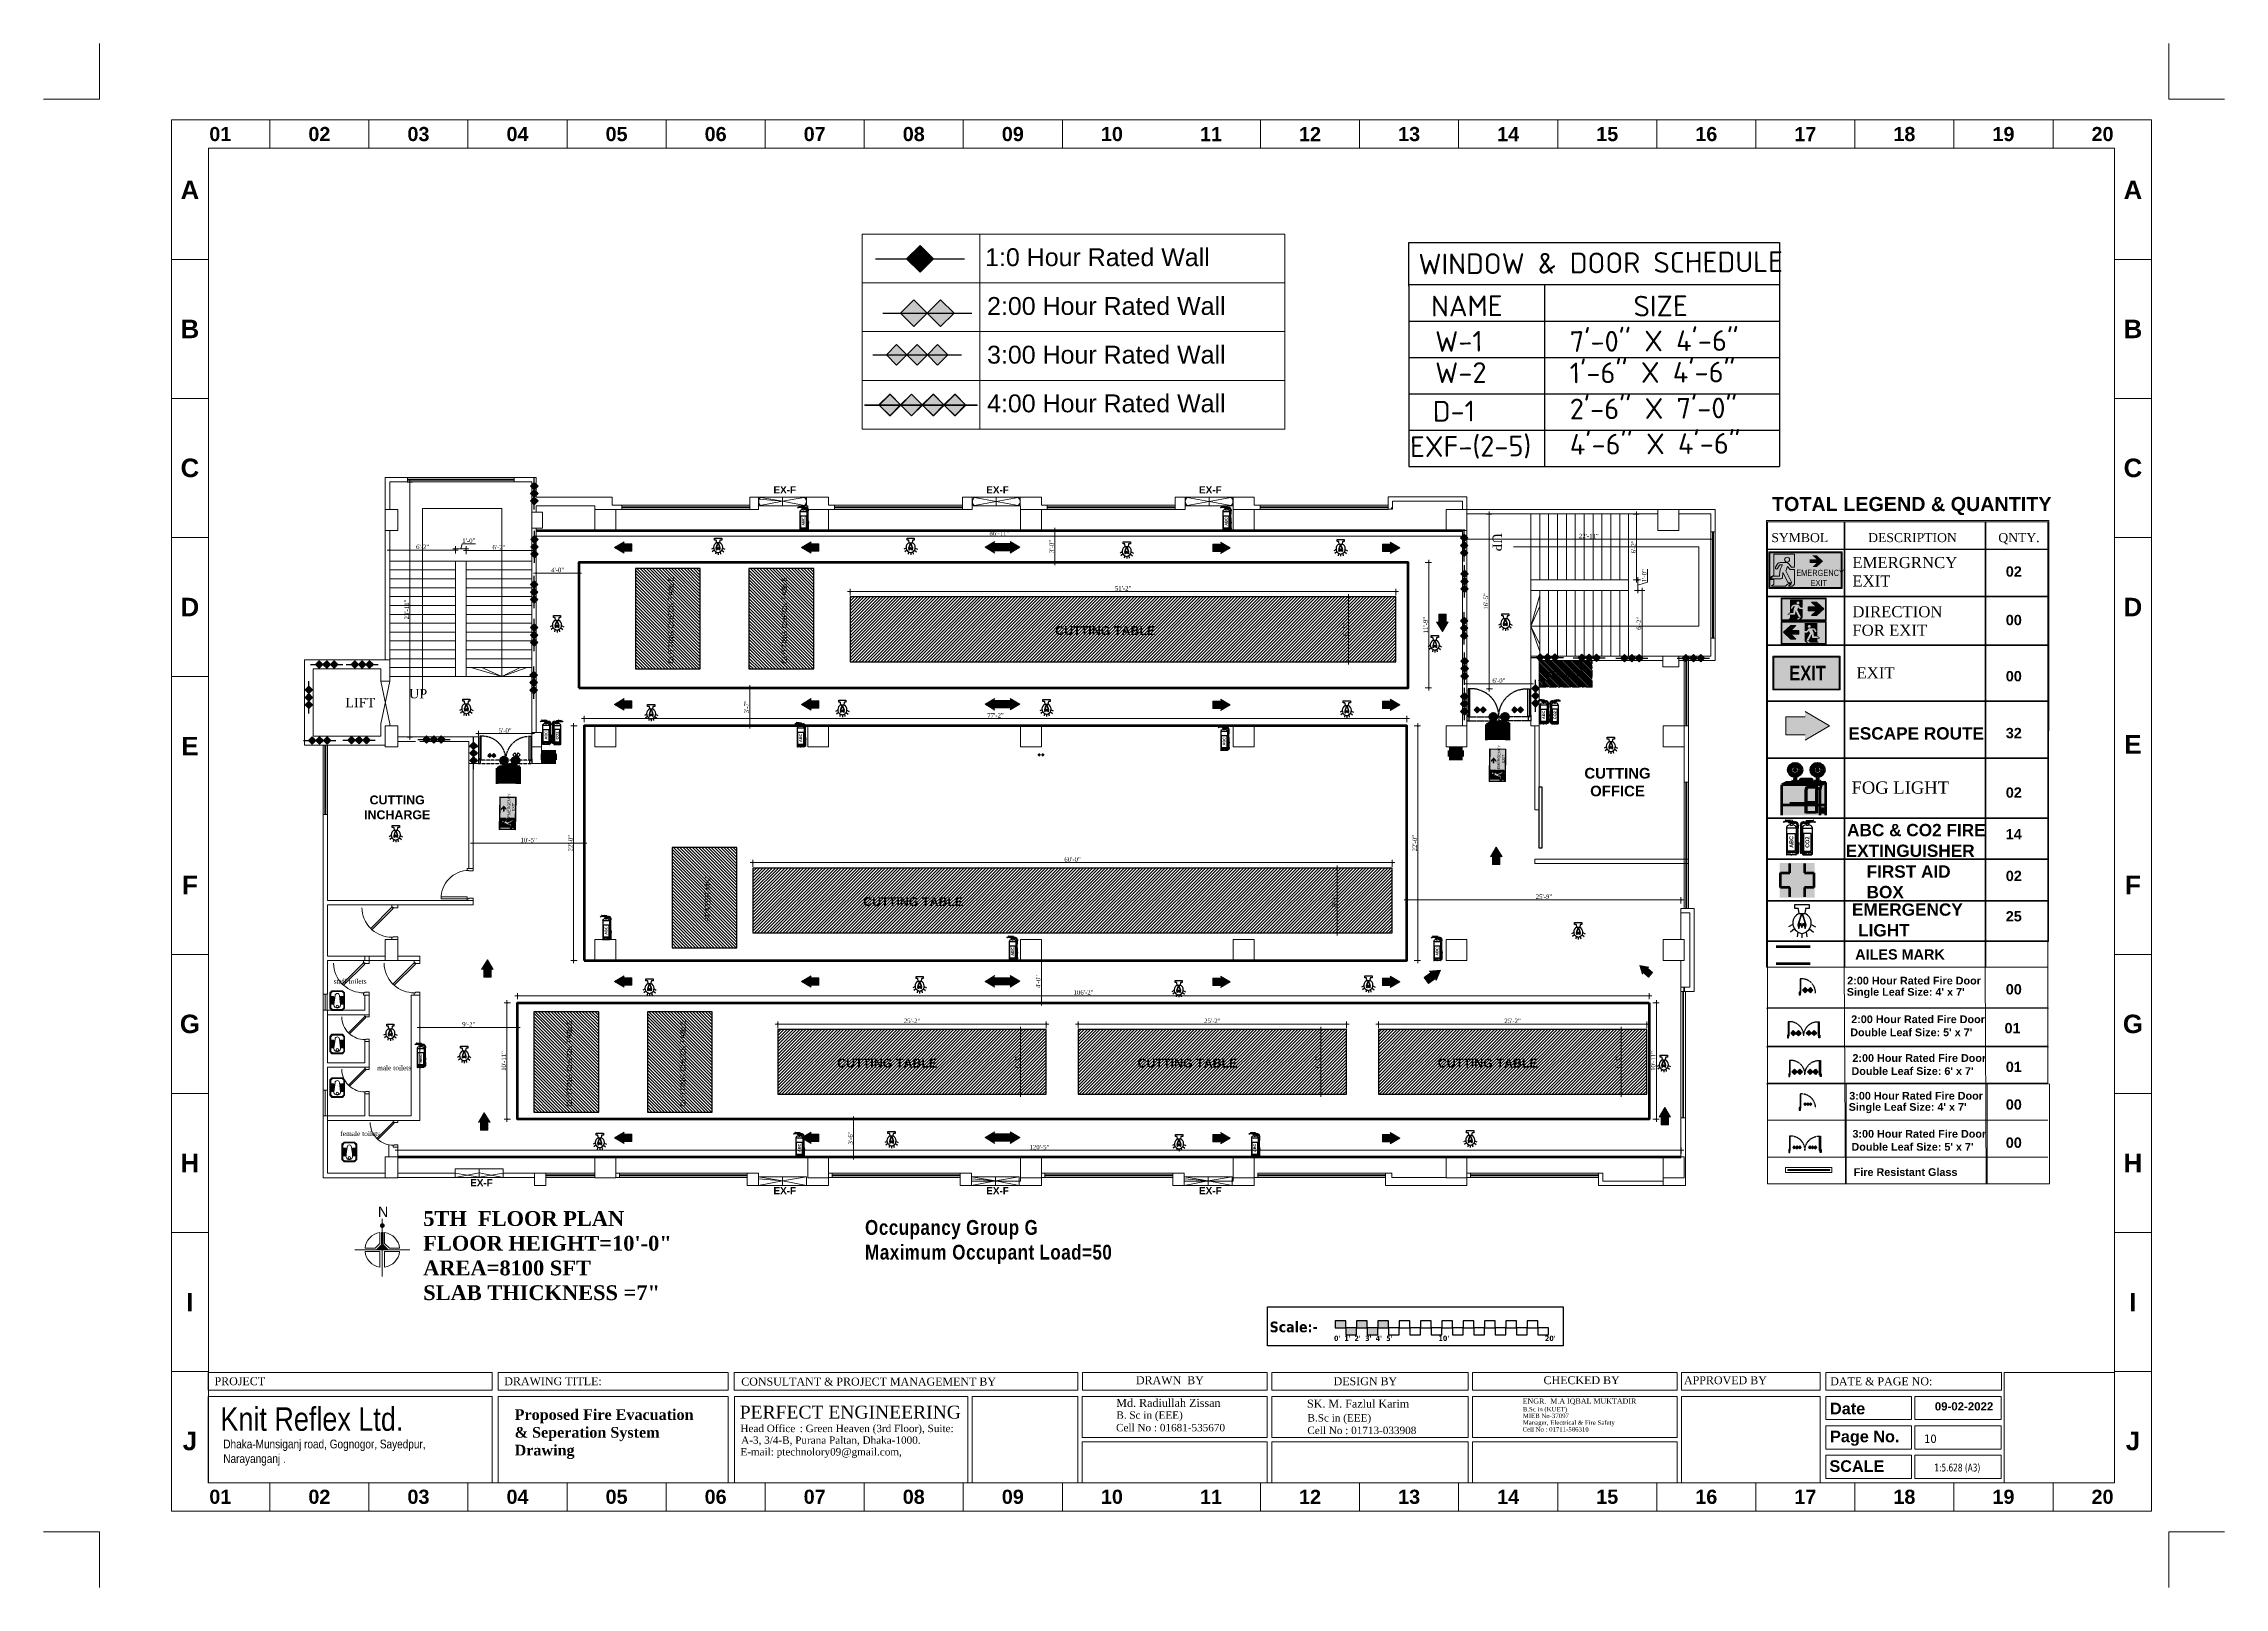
# Model space of a CAD drawing. Header units: inches. Extents: x -250485 to 735580, y -140410 to 288049.
# Drawn here: x 42240 to 44695, y 20729 to 22466 of the extents above; entities that cross this region are included whole.
import ezdxf

# ---------------------------------------------------------------- set-up
doc = ezdxf.new("R2010")
doc.units = ezdxf.units.IN
doc.header["$MEASUREMENT"] = 0
doc.header["$PDMODE"] = 35
doc.linetypes.add('BORDER2', pattern=[0.875, 0.25, -0.125, 0.25, -0.125, 0, -0.125])
doc.linetypes.add('DASH', pattern=[0.35, 0.25, -0.1])
doc.layers.get('0').update_dxf_attribs({"lineweight": 0})
doc.layers.get('Defpoints').update_dxf_attribs({"lineweight": 0})
for name, color, linetype in [('-TB', 7, 'Continuous'), ('A Door', 10, 'Continuous'), ('A Furniture', 7, 'Continuous'), ('bp door', 40, 'Continuous'), ('fire rated wall', 7, 'Continuous'), ('FIREACC', 30, 'Continuous'), ('legend', 7, 'Continuous'), ('OUTSIDE', 253, 'Continuous')]:
    doc.layers.add(name, color=color, linetype=linetype)
for name, color, linetype, lineweight in [('A stair', 210, 'Continuous', 0), ('A WALL', 7, 'Continuous', 35), ('A window', 150, 'Continuous', 0), ('A-Text', 7, 'Continuous', 0), ('AN-TEXT', 251, 'Continuous', 15), ('COLUMN-2', 102, 'Continuous', 0), ('DIM 01', 250, 'Continuous', 9), ('DIM.', 251, 'Continuous', 5), ('DIM_WORKING', 7, 'Continuous', 0), ('DOOR', 222, 'Continuous', 0), ('elev-FRONT', 252, 'Continuous', 30), ('Emergency Light', 251, 'Continuous', 15), ('EPTPP7', 6, 'Continuous', 0), ('evacuation plan', 162, 'Continuous', 13), ('FF-VALVES', 170, 'Continuous', 18), ('FURNITURE', 144, 'Continuous', 0), ('hosebox', 10, 'Continuous', 0), ('illustr-TOILET FIXTURE', 252, 'Continuous', 0), ('Inline', 7, 'Continuous', 0), ('Layer1', 134, 'Continuous', 0), ('Outline', 7, 'Continuous', 0), ('Pipe 150 mm', 1, 'Continuous', 25), ('PROJ NAME', 7, 'Continuous', 0), ('Rack', 160, 'BORDER2', 0), ('Scale', 7, 'Continuous', 0), ('Scale_Text', 7, 'Continuous', 0), ('sheet', 7, 'Continuous', 15), ('Stair', 171, 'Continuous', 0), ('Stair.', 134, 'Continuous', 9), ('SYMBLE', 86, 'Continuous', 0), ('T-NOTE', 201, 'Continuous', 25), ('TEX', 7, 'Continuous', 0), ('Text', 7, 'Continuous', 0), ('TEXT_TITLEBOX', 7, 'Continuous', 13), ('Titelblk', 7, 'Continuous', 25), ('TITLE', 7, 'Continuous', 20), ('wall', 7, 'Continuous', 0), ('WALL (I)', 7, 'Continuous', 0), ('window', 140, 'Continuous', 0)]:
    doc.layers.add(name, color=color, linetype=linetype, lineweight=lineweight)
doc.styles.add('ARCH', font='times.ttf')
doc.styles.add('ARIAL', font='times.ttf')
doc.styles.add('arial narrow', font='tahoma.ttf')
doc.styles.add('DIM-3', font='arial.ttf', dxfattribs={"width": 0.8, "height": 6})
doc.styles.add('isop', font='isocpeur.ttf')
doc.styles.add('legend', font='arial.ttf')
doc.styles.add('MONOTEXT', font='txt')
doc.styles.add('MtXpl_Times_New_Roma', font='times.ttf')
doc.styles.add('REG', font='times.ttf')
doc.styles.add('RS', font='arial.ttf')
doc.styles.add('SHT-TEXT-1', font='times.ttf', dxfattribs={"height": 12})
doc.styles.get("Standard").update_dxf_attribs({"font": 'arialbd.ttf', "height": 24})
doc.styles.add('TEXT', font='arial.ttf')
doc.styles.add('Verdana', font='verdana.ttf')
doc.dimstyles.new('Dim-Pres', dxfattribs={"dimtxt": 5.5, "dimasz": 2, "dimexe": 1.5, "dimexo": 1.5, "dimgap": 1, "dimtad": 3, "dimdec": 0, "dimzin": 3, "dimdsep": 46, "dimlunit": 4, "dimtxsty": 'REG', "dimblk": 'point', "dimcen": 2, "dimclrd": 256, "dimclre": 256, "dimclrt": 7, "dimadec": 0, "dimazin": 0, "dimtfac": 0.75, "dimtdec": 0, "dimtmove": 1, "dimatfit": 3, "dimldrblk": 'point', "dimfxl": 0, "dimtolj": 1, "dimtzin": 0, "dimlwd": -1, "dimlwe": -1, "dimarcsym": 1})

msp = doc.modelspace()

# ---------------------------------------------------------------- texts
at = {"layer": '-TB', "lineweight": 0, "insert": (44357.1, 20900.8), "char_height": 9.37, "width": 48.216, "attachment_point": 1, "style": 'arial narrow'}
msp.add_mtext('10', dxfattribs=at)
at = {"color": 7, "attachment_point": 4}
for s, insert, char_height, width in [('{\\fTimes New Roman|b1|i0|c0|p18;5TH  FLOOR PLAN\\PFLOOR HEIGHT=10\'-0"\\PAREA=8100 SFT \\PSLAB THICKNESS =7"\\P }', (42667.6, 21088.2), 16.69, 651.895), ('{\\fArial Narrow|b1|i0|c0|p34;\\T1.05;Occupancy Group G\\PMaximum Occupant Load=50\\P\\P\\fStaccato222 BT|b0|i0|c0|p66;\\T1;\\P\\fRomantic|b0|i0|c2|p2;\\H0.5455x;  }', (43164.9, 21079.6), 16.69, 512.592), ('{\\fTimes New Roman|b1|i0|c0|p18;Proposed Fire Evacuation \\P& Seperation System \\PDrawing}', (42770.5, 20901.3), 12, 512.592)]:
    msp.add_mtext(s, dxfattribs=dict(at, insert=insert, char_height=char_height, width=width))
at = {"layer": 'A Furniture', "color": 7, "ltscale": 0.25, "attachment_point": 8}
for s, insert, char_height, width, rotation in [('{\\fArial|b0|i0|c0|p34;CUTTING CHECK TABLE}', (42949.5, 21817.4), 6, 150.524, 89.9997), ('{\\fArial|b0|i0|c0|p34;CUTTING CHECK TABLE}', (43077.3, 21817.4), 6, 150.524, 89.9997), ('CUTTING TABLE', (43435.3, 21800.6), 10, 150.524, 359.9997), ('CUTTING \\POFFICE ', (44011.9, 21619), 12, 203.68, 359.9997), ('CUTTING \\PINCHARGE', (42638.3, 21593.3), 10, 150.524, 359.9997), ('{\\fArial|b0|i0|c0|p34;SPATER M/C}', (42990.8, 21503.5), 6, 150.524, 89.9997), ('CUTTING TABLE', (43219.2, 21495.5), 10, 150.524, 359.9997), ('{\\fArial|b0|i0|c0|p34;CUTTING CHECK TABLE}', (42835.1, 21318.6), 6, 150.524, 89.9997), ('{\\fArial|b0|i0|c0|p34;CUTTING CHECK TABLE}', (42963, 21318.6), 6, 150.524, 89.9997), ('CUTTING TABLE', (43189.9, 21313.8), 10, 150.524, 359.9997), ('CUTTING TABLE', (43527.9, 21313.8), 10, 150.524, 359.9997), ('CUTTING TABLE', (43865.9, 21313.8), 10, 150.524, 359.9997)]:
    msp.add_mtext(s, dxfattribs=dict(at, insert=insert, char_height=char_height, width=width, rotation=rotation))
at = {"layer": 'A stair', "color": 7, "ltscale": 30, "insert": (42579.9, 21730, 0), "char_height": 10.56, "width": 17.425, "attachment_point": 1, "style": 'ARCH'}
msp.add_mtext('LIFT', dxfattribs=at)
at = {"layer": 'A-Text', "color": 7, "insert": (42622.4, 21145.7), "char_height": 11.7, "attachment_point": 2, "rotation": 180, "style": 'RS'}
msp.add_mtext('N', dxfattribs=at)
at = {"layer": 'AN-TEXT', "lineweight": 25, "attachment_point": 1, "style": 'isop'}
for s, insert, char_height, width in [('{\\fTahoma|b1|i0|c0|p34;\\C7;Scale:-}', (43620.4, 21028), 12, 50.548), ("{\\fTahoma|b1|i0|c0|p34;\\C7;0'}", (43692.9, 21012.2), 6, 8.245), ("{\\fTahoma|b1|i0|c0|p34;\\C7;1'}", (43704.5, 21012.2), 6, 8.245), ("{\\fTahoma|b1|i0|c0|p34;\\C7;2'}", (43715.8, 21012.2), 6, 8.245), ("{\\fTahoma|b1|i0|c0|p34;\\C7;3'}", (43727.9, 21012.2), 6, 8.245), ("{\\fTahoma|b1|i0|c0|p34;\\C7;4'}", (43739.8, 21012.2), 6, 8.245), ("{\\fTahoma|b1|i0|c0|p34;\\C7;5'}", (43751.6, 21012.2), 6, 8.245), ("{\\fTahoma|b1|i0|c0|p34;\\C7;10'}", (43810.5, 21012.2), 6, 8.245), ("{\\fTahoma|b1|i0|c0|p34;\\C7;20'}", (43930.3, 21012.2), 6, 8.245)]:
    msp.add_mtext(s, dxfattribs=dict(at, insert=insert, char_height=char_height, width=width))
at = {"layer": 'DIM.', "color": 5, "lineweight": 13, "insert": (42542.3, 20896), "char_height": 26.514, "width": 718.204, "attachment_point": 5, "style": 'TEXT'}
msp.add_mtext('{\\fArial Narrow|b0|i0|c0|p34;Knit Reflex Ltd.\\C256;\\P\\pt9.95235;\\fSwis721 BT|b1|i0|c0|p34;\\C7; }', dxfattribs=at)
at = {"layer": 'evacuation plan', "color": 11, "lineweight": -2, "true_color": 0xf27172, "style": 'MtXpl_Times_New_Roma'}
for s, height, p in [('SYMBOL', 10.16, (44185.1, 21905.3)), ('DESCRIPTION', 10.158, (44294.1, 21905.3)), ('QNTY.', 10.16, (44440.6, 21905.3)), ('EMERGRNCY', 12.46, (44276.3, 21876.1)), ('EXIT', 12.46, (44276.3, 21855.3)), ('DIRECTION', 12.46, (44276.3, 21820.7)), ('FOR EXIT', 12.46, (44276.3, 21799.9)), (' EXIT', 12.46, (44276.3, 21751.9)), ('FOG LIGHT', 13.85, (44275.3, 21622.1))]:
    msp.add_text(s, height=height, dxfattribs=at).set_placement(p)
at = {"layer": 'evacuation plan', "color": 11, "lineweight": -2, "true_color": 0xf27172}
for s, height, p in [('02', 11.6, (44449, 21866.4)), ('00', 11.6, (44449, 21811.8)), ('00', 11.6, (44449, 21748.6)), ('ESCAPE ROUTE', 13.849, (44271.8, 21683.1)), ('32', 11.6, (44449, 21684.6)), ('02', 11.6, (44449, 21617.6)), ('ABC & CO2 FIRE', 13.849, (44270.4, 21574.3)), ('14', 11.6, (44449, 21570.8)), ('EXTINGUISHER', 13.849, (44268.8, 21551)), ('FIRST AID', 13.85, (44292.3, 21527.6)), ('02', 11.6, (44449, 21523.8)), ('BOX', 13.85, (44292.3, 21504.5)), ('EMERGENCY', 13.85, (44275.9, 21484.8)), ('25', 11.6, (44449, 21478.4)), (' LIGHT', 13.85, (44277.4, 21461.5)), ('AILES MARK', 11.6, (44279.5, 21435.5)), ('2:00 Hour Rated Fire Door', 8.694, (44270.5, 21407.4)), ('00', 11.6, (44449, 21396.2)), ("Single Leaf Size: 4' x 7'", 8.694, (44270, 21394.7)), ("Double Leaf Size: 5' x 7'", 8.694, (44273.9, 21349.2)), ('2:00 Hour Rated Fire Door', 8.694, (44275, 21363.9)), ('01', 11.6, (44447.6, 21352.5)), ("Double Leaf Size: 6' x 7'", 8.694, (44275.3, 21305.6)), ('2:00 Hour Rated Fire Door', 8.694, (44276.4, 21320.3)), ('01', 11.6, (44449, 21308.9)), ('3:00 Hour Rated Fire Door', 8.694, (44272.8, 21277.8)), ("Single Leaf Size: 4' x 7'", 8.694, (44272.2, 21265.2)), ('00', 11.6, (44449, 21266.5)), ('3:00 Hour Rated Fire Door', 8.694, (44276.4, 21235)), ('00', 11.6, (44449, 21223.6)), ("Double Leaf Size: 5' x 7'", 8.694, (44275.3, 21220.3)), ('Fire Resistant Glass', 8.694, (44277.8, 21191.9))]:
    msp.add_text(s, height=height, dxfattribs=at).set_placement(p)
at = {"layer": 'FF-VALVES', "color": 7, "style": 'arial narrow', "width": 0.8}
msp.add_text('1:5.628 (A3)', height=8.753, dxfattribs=at).set_placement((44368.6, 20859.3))
at = {"layer": 'legend', "style": 'legend'}
for s, p in [('1:0 Hour Rated Wall', (43300.1, 22215.9)), ('2:00 Hour Rated Wall', (43302.3, 22161)), ('3:00 Hour Rated Wall', (43302.3, 22106.2)), ('4:00 Hour Rated Wall', (43302.3, 22051.4))]:
    msp.add_text(s, height=20.107, dxfattribs=at).set_placement(p)
at = {"layer": 'PROJ NAME', "color": 7, "style": 'ARIAL'}
for s, height, p in [('DB BOX', 7.58, (43933.8, 21753.3)), ('staff toilets', 5.416, (42566.8, 21408.2)), ('male toilets', 5.416, (42615.7, 21310.9)), ('female toilets', 5.416, (42574.3, 21236.9))]:
    msp.add_text(s, height=height, dxfattribs=at).set_placement(p)
at = {"layer": 'SYMBLE', "color": 7, "ltscale": 30, "insert": (43881.8, 21915.2), "char_height": 10.56, "width": 17.425, "attachment_point": 1, "rotation": 270, "style": 'ARCH'}
msp.add_mtext('UP', dxfattribs=at)
at = {"layer": 'SYMBLE', "color": 7, "ltscale": 30, "insert": (42651.7, 21740), "char_height": 10.56, "width": 17.425, "attachment_point": 1, "style": 'ARCH'}
msp.add_mtext('UP', dxfattribs=at)
at = {"layer": 'T-NOTE', "color": 7, "lineweight": -2}
msp.add_text('TOTAL LEGEND & QUANTITY', height=15.903, dxfattribs=at).set_placement((44185.8, 21940.2))
at = {"layer": 'TEX', "color": 7, "lineweight": 0, "ltscale": 5, "transparency": 33554687, "char_height": 8, "width": 99.062, "attachment_point": 8, "style": 'Verdana'}
for insert in [(43074.6, 21960.1), (43314.1, 21960.1), (43553.6, 21960.1), (42733.2, 21180.3), (43074.6, 21171.3), (43314.1, 21171.3), (43553.6, 21171.3)]:
    msp.add_mtext('{\\fArial|b1|i0|c0|p34;\\C5;EX-F}', dxfattribs=dict(at, insert=insert))
at = {"layer": 'Text', "color": 56, "insert": (42442.6, 20880.5), "char_height": 9.848, "width": 377.517, "attachment_point": 4, "style": 'MONOTEXT'}
msp.add_mtext('{\\fArial Narrow|b0|i0|c0|p34;\\C7;Dhaka-Munsiganj road, Gognogor, Sayedpur, \\PNarayanganj .}', dxfattribs=at)
at = {"layer": 'TEXT_TITLEBOX', "lineweight": 25, "style": 'SHT-TEXT-1'}
for s, height, p in [('PROJECT', 8.92, (42432.7, 20956.4)), ('DRAWING TITLE:', 8.923, (42758.9, 20956.4)), ('CONSULTANT & PROJECT MANAGEMENT BY', 8.923, (43025.6, 20956)), ('DRAWN  BY', 8.92, (43469.9, 20957.5)), ('DESIGN BY', 8.92, (43692.4, 20956.4)), ('CHECKED BY', 8.92, (43928.7, 20957.6)), ('APPROVED BY', 8.923, (44086.8, 20957.5)), ('DATE & PAGE NO:', 8.923, (44251.4, 20956.3)), ('Md. Radiullah Zissan', 8.997, (43447.7, 20932)), ('SK. M. Fazlul Karim', 8.997, (43662.4, 20931.1)), ('ENGR.  M.A IQBAL MUKTADIR', 5.865, (43905.2, 20935.6)), ('B. Sc in (EEE)', 8.331, (43447.8, 20918.6)), ('B.Sc in (EEE)', 8.331, (43663, 20915.5)), ('B.Sc in (KUET)', 4.998, (43905.3, 20926.9)), ('MIEB No-37097', 4.998, (43905.3, 20919.4)), ('Manager, Electrical & Fire Safety', 4.998, (43905.3, 20911.8)), ('Cell No : 01681-535670', 8.331, (43447.5, 20904.5)), ('Cell No : 01713-033908', 8.331, (43662.8, 20901.4)), ('Cell No : 01711-586310', 4.998, (43905.1, 20904.2))]:
    msp.add_text(s, height=height, dxfattribs=at).set_placement(p)
at = {"layer": 'TEXT_TITLEBOX', "color": 1, "lineweight": 25, "style": 'SHT-TEXT-1'}
msp.add_text('PERFECT ENGINEERING', height=14.578, dxfattribs=at).set_placement((43023.9, 20918.8))
at = {"layer": 'TEXT_TITLEBOX', "lineweight": 25}
for s, height, p in [('Date', 13.06, (44251.2, 20923.6)), ('09-02-2022', 9.21, (44369.1, 20928)), ('Page No.', 13.06, (44251.2, 20892.2))]:
    msp.add_text(s, height=height, dxfattribs=at).set_placement(p)
at = {"layer": 'TEXT_TITLEBOX', "color": 7, "lineweight": 25, "style": 'SHT-TEXT-1'}
for s, p in [('Head Office', (43024.6, 20903.6)), ('A-3, 3/4-B, Purana Paltan, Dhaka-1000.', (43025.5, 20890.4)), (': Green Heaven (3rd Floor), Suite:', (43091.4, 20903.6)), ('E-mail: ptechnolory09@gmail.com,', (43024.6, 20877.3))]:
    msp.add_text(s, height=8.33, dxfattribs=at).set_placement(p)
at = {"layer": 'TEXT_TITLEBOX', "color": 1, "lineweight": 25}
msp.add_text('SCALE', height=13.06, dxfattribs=at).set_placement((44250.5, 20858.8))

# ---------------------------------------------------------------- blocks, each defined once
blk = doc.blocks.new('30 door')
at = {"layer": 'DOOR'}
blk.add_lwpolyline([(-5, 28), (-5, 30), (0, 30), (0, 27.5), (-3.8, 27.5), (-3.8, 28), (-5, 28, 0.181643), (-22.3, 21.4), (-23.4, 20.4), (-5, 2), (-5, 0), (0, 0), (0, 2.5), (-3.8, 2.5), (-3.8, 2), (-5, 2), (-3.9, 3.1), (-22.3, 21.4), (-23.4, 20.4, 0.194724), (-31, 2.4, 0.196084)], format="xyb", dxfattribs=at)
blk = doc.blocks.new('HGJGHJ')
at = {"layer": 'FURNITURE', "linetype": 'Continuous'}
for p, q in [((30654.4, 4929), (30652, 4926.6)), ((30652, 4914.8), (30652, 4926.6)), ((30654.4, 4912.4), (30652, 4914.8)), ((30654.8, 4928), (30652.9, 4926.2)), ((30652.9, 4915.2), (30652.9, 4926.2)), ((30654.8, 4913.4), (30652.9, 4915.2)), ((30654.4, 4929), (30671.6, 4929)), ((30671.6, 4912.4), (30654.4, 4912.4)), ((30654.8, 4928), (30671.3, 4928)), ((30671.3, 4913.4), (30654.8, 4913.4)), ((30657.5, 4923.1), (30667.7, 4924.5)), ((30657.5, 4918.3), (30667.7, 4916.9)), ((30658.7, 4928), (30667.3, 4928)), ((30658.7, 4924.4), (30658.7, 4928)), ((30658.7, 4928), (30658.7, 4924.4)), ((30667.3, 4924.4), (30658.7, 4924.4)), ((30658.7, 4917), (30667.3, 4917)), ((30658.7, 4913.4), (30658.7, 4917)), ((30658.7, 4917), (30658.7, 4913.4)), ((30667.3, 4913.4), (30658.7, 4913.4)), ((30659.6, 4928), (30659.6, 4924.4)), ((30659.6, 4917), (30659.6, 4913.4)), ((30660.6, 4928), (30660.6, 4924.4)), ((30660.6, 4917), (30660.6, 4913.4)), ((30661.6, 4928), (30661.6, 4924.4)), ((30661.6, 4917), (30661.6, 4913.4)), ((30662.5, 4928), (30662.5, 4924.4)), ((30662.5, 4917), (30662.5, 4913.4)), ((30663.5, 4928), (30663.5, 4924.4)), ((30663.5, 4917), (30663.5, 4913.4)), ((30664.4, 4928), (30664.4, 4924.4)), ((30664.4, 4917), (30664.4, 4913.4)), ((30665.4, 4928), (30665.4, 4924.4)), ((30665.4, 4917), (30665.4, 4913.4)), ((30666.4, 4928), (30666.4, 4924.4)), ((30666.4, 4917), (30666.4, 4913.4)), ((30667.3, 4928), (30667.3, 4924.4)), ((30667.3, 4917), (30667.3, 4913.4)), ((30671.3, 4928), (30673.1, 4926.2)), ((30673.1, 4915.2), (30671.3, 4913.4)), ((30671.6, 4929), (30674.1, 4926.6)), ((30674.1, 4914.8), (30671.6, 4912.4)), ((30673.1, 4926.2), (30673.1, 4915.2)), ((30674.1, 4926.6), (30674.1, 4914.8))]:
    blk.add_line(p, q, dxfattribs=at)
blk.add_circle((30669.6, 4920.8), 1.4, dxfattribs=at)
for centre, radius, start, end in [((30657.5, 4920.7), 2.4, 90, 270), ((30667.7, 4920.7), 3.77, 269.8864, 90.1136)]:
    blk.add_arc(centre, radius, start, end, dxfattribs=at)
blk = doc.blocks.new('A$C2D517346')
at = {"layer": 'DOOR'}
for p, q in [((2.3, 5.3), (2.3, 40)), ((4.5, 7.5), (4.6, 40)), ((0, 7.5), (4.5, 7.5))]:
    blk.add_line(p, q, dxfattribs=at)
for points in [[(0, 7.5), (2.3, 7.5), (2.3, 5.3), (3, 5.3), (3, 0), (0, 0)], [(40, 7.5), (37.7, 7.5), (37.7, 5.3), (37, 5.3), (37, 0), (40, 0)]]:
    blk.add_lwpolyline(points, close=True, dxfattribs=at)
blk.add_arc((3, 5.3), 34.7, 0, 91.2375, dxfattribs=at)
blk = doc.blocks.new('dot')
at = {"color": 4}
for p, q in [((-1.5, 0), (1.5, 0)), ((0, 1.5), (0, -1.5))]:
    blk.add_line(p, q, dxfattribs=at)
at = {"color": 6, "const_width": 0.5}
blk.add_lwpolyline([(-0.25, 0, 1), (0.25, 0, 1)], format="xyb", close=True, dxfattribs=at)
blk = doc.blocks.new('point')
blk.add_blockref('dot', (0, 0))
blk = doc.blocks.new('*D96')
at = {"layer": 'Defpoints', "color": 0, "ltscale": 30, "transparency": 16777216}
for p in [(43742.8, 21356.8), (44044.8, 21362.9), (44044.8, 21356.8)]:
    blk.add_point(p, dxfattribs=at)
at = {"layer": 'Layer1', "ltscale": 30, "transparency": 16777216}
for p, q in [((43742.8, 21358.3), (43742.8, 21364.4)), ((43744.8, 21362.9), (44042.8, 21362.9)), ((44044.8, 21358.3), (44044.8, 21364.4))]:
    blk.add_line(p, q, dxfattribs=at)
at = {"layer": 'Layer1', "ltscale": 30, "transparency": 16777216, "xscale": 2, "yscale": 2, "zscale": 2, "rotation": 180}
blk.add_blockref('point', (43742.8, 21362.9), dxfattribs=at)
at = {"layer": 'Layer1', "ltscale": 30, "transparency": 16777216, "xscale": 2, "yscale": 2, "zscale": 2}
blk.add_blockref('point', (44044.8, 21362.9), dxfattribs=at)
at = {"layer": 'Layer1', "color": 7, "ltscale": 30, "transparency": 16777216, "insert": (43893.8, 21366.4), "char_height": 5, "attachment_point": 5, "style": 'REG'}
blk.add_mtext('\\A1;25\'-2"', dxfattribs=at)
blk = doc.blocks.new('*D97')
at = {"layer": 'Defpoints', "color": 0, "ltscale": 30, "transparency": 16777216}
for p in [(44021.1, 21356.8), (44015.9, 21283.8), (44021.1, 21283.8)]:
    blk.add_point(p, dxfattribs=at)
at = {"layer": 'Layer1', "ltscale": 30, "transparency": 16777216}
for p, q in [((44019.6, 21356.8), (44014.4, 21356.8)), ((44015.9, 21354.8), (44015.9, 21285.8)), ((44019.6, 21283.8), (44014.4, 21283.8))]:
    blk.add_line(p, q, dxfattribs=at)
at = {"layer": 'Layer1', "ltscale": 30, "transparency": 16777216, "xscale": 2, "yscale": 2, "zscale": 2}
for p, rotation in [((44015.9, 21356.8), 90), ((44015.9, 21283.8), 270)]:
    blk.add_blockref('point', p, dxfattribs=dict(at, rotation=rotation))
at = {"layer": 'Layer1', "color": 7, "ltscale": 30, "transparency": 16777216, "insert": (44012.4, 21320.3), "char_height": 5, "attachment_point": 5, "rotation": 90, "style": 'REG'}
blk.add_mtext('\\A1;6\'-1"', dxfattribs=at)
blk = doc.blocks.new('*D98')
at = {"layer": 'Defpoints', "color": 0, "ltscale": 30, "transparency": 16777216}
for p in [(43404.8, 21356.8), (43706.8, 21362.9), (43706.8, 21356.8)]:
    blk.add_point(p, dxfattribs=at)
at = {"layer": 'Layer1', "ltscale": 30, "transparency": 16777216}
for p, q in [((43404.8, 21358.3), (43404.8, 21364.4)), ((43406.8, 21362.9), (43704.8, 21362.9)), ((43706.8, 21358.3), (43706.8, 21364.4))]:
    blk.add_line(p, q, dxfattribs=at)
at = {"layer": 'Layer1', "ltscale": 30, "transparency": 16777216, "xscale": 2, "yscale": 2, "zscale": 2, "rotation": 180}
blk.add_blockref('point', (43404.8, 21362.9), dxfattribs=at)
at = {"layer": 'Layer1', "ltscale": 30, "transparency": 16777216, "xscale": 2, "yscale": 2, "zscale": 2}
blk.add_blockref('point', (43706.8, 21362.9), dxfattribs=at)
at = {"layer": 'Layer1', "color": 7, "ltscale": 30, "transparency": 16777216, "insert": (43555.8, 21366.4), "char_height": 5, "attachment_point": 5, "style": 'REG'}
blk.add_mtext('\\A1;25\'-2"', dxfattribs=at)
blk = doc.blocks.new('*D99')
at = {"layer": 'Defpoints', "color": 0, "ltscale": 30, "transparency": 16777216}
for p in [(43683.1, 21356.8), (43677.9, 21283.8), (43683.1, 21283.8)]:
    blk.add_point(p, dxfattribs=at)
at = {"layer": 'Layer1', "ltscale": 30, "transparency": 16777216}
for p, q in [((43681.6, 21356.8), (43676.4, 21356.8)), ((43677.9, 21354.8), (43677.9, 21285.8)), ((43681.6, 21283.8), (43676.4, 21283.8))]:
    blk.add_line(p, q, dxfattribs=at)
at = {"layer": 'Layer1', "ltscale": 30, "transparency": 16777216, "xscale": 2, "yscale": 2, "zscale": 2}
for p, rotation in [((43677.9, 21356.8), 90), ((43677.9, 21283.8), 270)]:
    blk.add_blockref('point', p, dxfattribs=dict(at, rotation=rotation))
at = {"layer": 'Layer1', "color": 7, "ltscale": 30, "transparency": 16777216, "insert": (43674.4, 21320.3), "char_height": 5, "attachment_point": 5, "rotation": 90, "style": 'REG'}
blk.add_mtext('\\A1;6\'-1"', dxfattribs=at)
blk = doc.blocks.new('*D100')
at = {"layer": 'Defpoints', "color": 0, "ltscale": 30, "transparency": 16777216}
for p in [(43066.8, 21356.8), (43368.8, 21362.9), (43368.8, 21356.8)]:
    blk.add_point(p, dxfattribs=at)
at = {"layer": 'Layer1', "ltscale": 30, "transparency": 16777216}
for p, q in [((43066.8, 21358.3), (43066.8, 21364.4)), ((43068.8, 21362.9), (43366.8, 21362.9)), ((43368.8, 21358.3), (43368.8, 21364.4))]:
    blk.add_line(p, q, dxfattribs=at)
at = {"layer": 'Layer1', "ltscale": 30, "transparency": 16777216, "xscale": 2, "yscale": 2, "zscale": 2, "rotation": 180}
blk.add_blockref('point', (43066.8, 21362.9), dxfattribs=at)
at = {"layer": 'Layer1', "ltscale": 30, "transparency": 16777216, "xscale": 2, "yscale": 2, "zscale": 2}
blk.add_blockref('point', (43368.8, 21362.9), dxfattribs=at)
at = {"layer": 'Layer1', "color": 7, "ltscale": 30, "transparency": 16777216, "insert": (43217.8, 21366.4), "char_height": 5, "attachment_point": 5, "style": 'REG'}
blk.add_mtext('\\A1;25\'-2"', dxfattribs=at)
blk = doc.blocks.new('*D101')
at = {"layer": 'Defpoints', "color": 0, "ltscale": 30, "transparency": 16777216}
for p in [(43345.1, 21356.8), (43339.9, 21283.8), (43345.1, 21283.8)]:
    blk.add_point(p, dxfattribs=at)
at = {"layer": 'Layer1', "ltscale": 30, "transparency": 16777216}
for p, q in [((43343.6, 21356.8), (43338.4, 21356.8)), ((43339.9, 21354.8), (43339.9, 21285.8)), ((43343.6, 21283.8), (43338.4, 21283.8))]:
    blk.add_line(p, q, dxfattribs=at)
at = {"layer": 'Layer1', "ltscale": 30, "transparency": 16777216, "xscale": 2, "yscale": 2, "zscale": 2}
for p, rotation in [((43339.9, 21356.8), 90), ((43339.9, 21283.8), 270)]:
    blk.add_blockref('point', p, dxfattribs=dict(at, rotation=rotation))
at = {"layer": 'Layer1', "color": 7, "ltscale": 30, "transparency": 16777216, "insert": (43336.4, 21320.3), "char_height": 5, "attachment_point": 5, "rotation": 90, "style": 'REG'}
blk.add_mtext('\\A1;6\'-1"', dxfattribs=at)
blk = doc.blocks.new('*D102')
at = {"layer": 'Defpoints', "color": 0, "ltscale": 30, "transparency": 16777216}
for p in [(43038.7, 21538.5), (43758.3, 21544.6), (43758.3, 21538.5)]:
    blk.add_point(p, dxfattribs=at)
at = {"layer": 'Layer1', "ltscale": 30, "transparency": 16777216}
for p, q in [((43038.7, 21540), (43038.7, 21546.1)), ((43040.7, 21544.6), (43756.3, 21544.6)), ((43758.3, 21540), (43758.3, 21546.1))]:
    blk.add_line(p, q, dxfattribs=at)
at = {"layer": 'Layer1', "ltscale": 30, "transparency": 16777216, "xscale": 2, "yscale": 2, "zscale": 2, "rotation": 180}
blk.add_blockref('point', (43038.7, 21544.6), dxfattribs=at)
at = {"layer": 'Layer1', "ltscale": 30, "transparency": 16777216, "xscale": 2, "yscale": 2, "zscale": 2}
blk.add_blockref('point', (43758.3, 21544.6), dxfattribs=at)
at = {"layer": 'Layer1', "color": 7, "ltscale": 30, "transparency": 16777216, "insert": (43398.5, 21548.1), "char_height": 5, "attachment_point": 5, "style": 'REG'}
blk.add_mtext('\\A1;60\'-0"', dxfattribs=at)
blk = doc.blocks.new('*D103')
at = {"layer": 'Defpoints', "color": 0, "ltscale": 30, "transparency": 16777216}
for p in [(43701.7, 21538.5), (43696.5, 21465.5), (43701.7, 21465.5)]:
    blk.add_point(p, dxfattribs=at)
at = {"layer": 'Layer1', "ltscale": 30, "transparency": 16777216}
for p, q in [((43700.2, 21538.5), (43695, 21538.5)), ((43696.5, 21536.5), (43696.5, 21467.5)), ((43700.2, 21465.5), (43695, 21465.5))]:
    blk.add_line(p, q, dxfattribs=at)
at = {"layer": 'Layer1', "ltscale": 30, "transparency": 16777216, "xscale": 2, "yscale": 2, "zscale": 2}
for p, rotation in [((43696.5, 21538.5), 90), ((43696.5, 21465.5), 270)]:
    blk.add_blockref('point', p, dxfattribs=dict(at, rotation=rotation))
at = {"layer": 'Layer1', "color": 7, "ltscale": 30, "transparency": 16777216, "insert": (43693, 21502), "char_height": 5, "attachment_point": 5, "rotation": 90, "style": 'REG'}
blk.add_mtext('\\A1;6\'-1"', dxfattribs=at)
blk = doc.blocks.new('*D104')
at = {"layer": 'Defpoints', "color": 0, "ltscale": 30, "transparency": 16777216}
for p in [(43762.5, 21849.6), (43148.3, 21843.6), (43762.5, 21843.6)]:
    blk.add_point(p, dxfattribs=at)
at = {"layer": 'Layer1', "ltscale": 30, "transparency": 16777216}
for p, q in [((43148.3, 21845.1), (43148.3, 21851.1)), ((43150.3, 21849.6), (43760.5, 21849.6)), ((43762.5, 21845.1), (43762.5, 21851.1))]:
    blk.add_line(p, q, dxfattribs=at)
at = {"layer": 'Layer1', "ltscale": 30, "transparency": 16777216, "xscale": 2, "yscale": 2, "zscale": 2, "rotation": 180}
blk.add_blockref('point', (43148.3, 21849.6), dxfattribs=at)
at = {"layer": 'Layer1', "ltscale": 30, "transparency": 16777216, "xscale": 2, "yscale": 2, "zscale": 2}
blk.add_blockref('point', (43762.5, 21849.6), dxfattribs=at)
at = {"layer": 'Layer1', "color": 7, "ltscale": 30, "transparency": 16777216, "insert": (43455.4, 21853.2), "char_height": 5, "attachment_point": 5, "style": 'REG'}
blk.add_mtext('\\A1;51\'-2"', dxfattribs=at)
blk = doc.blocks.new('*D105')
at = {"layer": 'Defpoints', "color": 0, "ltscale": 30, "transparency": 16777216}
for p in [(43714.2, 21843.6), (43709, 21770.6), (43714.2, 21770.6)]:
    blk.add_point(p, dxfattribs=at)
at = {"layer": 'Layer1', "ltscale": 30, "transparency": 16777216}
for p, q in [((43712.7, 21843.6), (43707.5, 21843.6)), ((43709, 21841.6), (43709, 21772.6)), ((43712.7, 21770.6), (43707.5, 21770.6))]:
    blk.add_line(p, q, dxfattribs=at)
at = {"layer": 'Layer1', "ltscale": 30, "transparency": 16777216, "xscale": 2, "yscale": 2, "zscale": 2}
for p, rotation in [((43709, 21843.6), 90), ((43709, 21770.6), 270)]:
    blk.add_blockref('point', p, dxfattribs=dict(at, rotation=rotation))
at = {"layer": 'Layer1', "color": 7, "ltscale": 30, "transparency": 16777216, "insert": (43705.5, 21807.1), "char_height": 5, "attachment_point": 5, "rotation": 90, "style": 'REG'}
blk.add_mtext('\\A1;6\'-1"', dxfattribs=at)
blk = doc.blocks.new('*U196')
at = {"layer": 'OUTSIDE', "linetype": 'Continuous'}
for points in [[(-100, 482), (-104, 460), (-79, 478)], [(-79, 478), (-104, 460), (-84, 462)], [(-84, 462), (-104, 460), (-77, 321)], [(-104, 460), (-97, 320), (-77, 321)], [(-85, 498), (-100, 482), (-47, 486)], [(-47, 486), (-100, 482), (-64, 484)], [(-64, 484), (-100, 482), (-79, 478)], [(-64, 504), (-85, 498), (-52, 503)], [(-52, 503), (-85, 498), (-47, 502)], [(-43, 502), (-85, 498), (-43, 486)], [(-85, 498), (-43, 502), (-47, 502)], [(-85, 498), (-47, 486), (-43, 486)], [(-52, 503), (-58, 504), (-64, 504)], [(-47, 486), (-64, 484), (-52, 485)], [(-52, 485), (-64, 484), (-58, 484)], [(-103, 111), (-104, 62), (-84, 62)], [(-82, 160), (-103, 111), (-83, 111)], [(-102, 160), (-103, 111), (-82, 160)], [(-83, 111), (-103, 111), (-84, 62)], [(-97, 320), (-102, 180), (-82, 180)], [(-77, 321), (-97, 320), (-82, 180)]]:
    blk.add_solid(points, dxfattribs=at)
blk = doc.blocks.new('*U195')
at = {"layer": 'OUTSIDE', "linetype": 'Continuous'}
for points in [[(0, 488), (-1, 487), (1, 486)], [(-1, 487), (0, 486), (1, 486)], [(0, 500), (0, 488), (1, 486)], [(1, 500), (0, 500), (1, 486)], [(1, 500), (1, 486), (2, 488)], [(1, 500), (1, 500), (2, 488)], [(1, 500), (1, 500), (1, 486)], [(2, 488), (1, 486), (2, 487)], [(2, 487), (1, 486), (2, 486)]]:
    blk.add_solid(points, dxfattribs=at)
blk = doc.blocks.new('CO2')
at = {"layer": 'FIREACC', "color": 31}
for p, q in [((-39702, 31634), (-39702, 31301)), ((-39658, 31682), (-39626, 31682)), ((-39658, 31682), (-39658, 31666)), ((-39657, 31717), (-39569, 31724)), ((-39657, 31717), (-39656, 31701)), ((-39657, 31685), (-39627, 31685)), ((-39657, 31684), (-39657, 31682)), ((-39657, 31684), (-39627, 31684)), ((-39655, 31701), (-39656, 31707)), ((-39630, 31701), (-39656, 31701)), ((-39656, 31685), (-39656, 31701)), ((-39652, 31705), (-39631, 31704)), ((-39651, 31703), (-39652, 31705)), ((-39652, 31703), (-39631, 31702)), ((-39631, 31704), (-39626, 31704)), ((-39630, 31702), (-39605, 31701)), ((-39628, 31701), (-39630, 31701)), ((-39628, 31698), (-39628, 31701)), ((-39628, 31685), (-39628, 31697)), ((-39627, 31684), (-39627, 31682)), ((-39626, 31682), (-39626, 31666)), ((-39624, 31709), (-39624, 31706)), ((-39624, 31708), (-39604, 31707)), ((-39622, 31712), (-39606, 31714)), ((-39606, 31714), (-39565, 31720)), ((-39604, 31701), (-39558, 31700)), ((-39603, 31707), (-39552, 31704)), ((-39582, 31634), (-39582, 31301)), ((-39655, 31306), (-39691, 31306)), ((-39629, 31306), (-39594, 31306))]:
    blk.add_line(p, q, dxfattribs=at)
for centre, radius in [((-39653, 31703), 0.818), ((-39642, 31693), 8), ((-39642, 31693), 7.11)]:
    blk.add_circle(centre, radius, dxfattribs=at)
for centre, radius, start, end in [((-39676, 31631), 26.3, 119.5311, 173.3898), ((-39642, 31581), 86.5, 100.9999, 123.208), ((-39657, 31684), 0.8, 90, 270), ((-39653, 31703), 1.96, 184.1612, 4.1612), ((-39627, 31684), 0.8, 270, 90), ((-39626, 31706), 2.4, 266.9201, 4.1612), ((-39642, 31581), 86.5, 56.792, 79.0001), ((-39621, 31709), 2.4, 97.9905, 184.1612), ((-39608, 31631), 26.3, 6.6102, 60.4689), ((-39569, 31720), 4, 4.1612, 94.1612), ((-39562, 31656), 44.2, 59.9746, 83.8066), ((-39556, 31688), 16.6, 21.9213, 77.9269), ((-39698, 31302), 4.51, 202.0814, 252.7663), ((-39699, 31302), 4.45, 276.3773, 340.9868), ((-39687, 31298), 9.06, 135.2683, 162.981), ((-39691, 31302), 3.74, 83.2574, 130.4174), ((-39655, 31299), 6.79, 39.6417, 93.3999), ((-39642, 31306), 7.75, 199.8006, 272.52), ((-39642, 31306), 7.75, 267.48, 340.1994), ((-39629, 31299), 6.79, 86.6001, 140.3583), ((-39593, 31302), 3.74, 49.5826, 96.7426), ((-39597, 31298), 9.06, 17.019, 44.7317), ((-39585, 31302), 4.45, 199.0132, 263.6227), ((-39586, 31302), 4.51, 287.2337, 337.9186)]:
    blk.add_arc(centre, radius, start, end, dxfattribs=at)
at = {"layer": 'OUTSIDE', "color": 31}
for p, q in [((-39702, 31626), (-39582, 31626)), ((-39694, 31701), (-39689, 31701)), ((-39677, 31701), (-39666, 31701)), ((-39677, 31701), (-39677, 31685)), ((-39677, 31699), (-39666, 31699)), ((-39677, 31698), (-39666, 31698)), ((-39677, 31689), (-39666, 31689)), ((-39677, 31688), (-39666, 31688)), ((-39677, 31685), (-39666, 31685)), ((-39661, 31699), (-39656, 31699)), ((-39661, 31699), (-39661, 31687)), ((-39661, 31695), (-39656, 31695)), ((-39661, 31691), (-39656, 31691)), ((-39661, 31687), (-39656, 31687)), ((-39656, 31701), (-39655, 31701)), ((-39645, 31695), (-39647, 31696)), ((-39643, 31689), (-39645, 31700)), ((-39642, 31698), (-39643, 31689)), ((-39642, 31698), (-39642, 31698)), ((-39642, 31698), (-39641, 31689)), ((-39642, 31698), (-39642, 31698)), ((-39642, 31698), (-39642, 31698)), ((-39641, 31689), (-39639, 31700)), ((-39639, 31695), (-39637, 31696)), ((-39631, 31706), (-39632, 31706)), ((-39632, 31706), (-39631, 31706)), ((-39702, 31326), (-39582, 31326)), ((-39699, 31298), (-39585, 31298))]:
    blk.add_line(p, q, dxfattribs=at)
at = {"layer": 'OUTSIDE', "color": 1}
for p, q in [((-39694, 31685), (-39689, 31685)), ((-39690, 31558), (-39690, 31342)), ((-39594, 31558), (-39690, 31558)), ((-39677, 31700), (-39680, 31700)), ((-39677, 31687), (-39680, 31687)), ((-39594, 31342), (-39594, 31558)), ((-39730, 31442), (-39730, 31426)), ((-39702, 31442), (-39730, 31442)), ((-39702, 31426), (-39730, 31426)), ((-39728, 31442), (-39728, 31426)), ((-39728, 31348), (-39728, 31346)), ((-39708, 31348), (-39728, 31348)), ((-39727, 31346), (-39728, 31346)), ((-39728, 31346), (-39728, 31328)), ((-39727, 31346), (-39727, 31328)), ((-39710, 31326), (-39726, 31326)), ((-39725, 31325), (-39725, 31326)), ((-39725, 31325), (-39711, 31325)), ((-39722, 31346), (-39724, 31346)), ((-39724, 31346), (-39724, 31328)), ((-39724, 31325), (-39724, 31314)), ((-39724, 31324), (-39712, 31324)), ((-39712, 31314), (-39724, 31314)), ((-39722, 31346), (-39722, 31328)), ((-39719, 31326), (-39719, 31346)), ((-39717, 31346), (-39719, 31346)), ((-39717, 31326), (-39717, 31346)), ((-39717, 31326), (-39717, 31346)), ((-39714, 31346), (-39712, 31346)), ((-39714, 31346), (-39714, 31328)), ((-39712, 31346), (-39712, 31328)), ((-39712, 31325), (-39712, 31314)), ((-39711, 31325), (-39711, 31326)), ((-39709, 31346), (-39708, 31346)), ((-39709, 31346), (-39709, 31328)), ((-39708, 31442), (-39708, 31426)), ((-39708, 31348), (-39708, 31346)), ((-39708, 31346), (-39708, 31328)), ((-39690, 31342), (-39594, 31342))]:
    blk.add_line(p, q, dxfattribs=at)
at = {"layer": 'OUTSIDE', "color": 31}
for centre, radius, start, end in [((-39694, 31669), 32.2, 90.1556, 185.0263), ((-40885, 31547), 1165, 354.8506, 5.8887), ((-39694, 31669), 16.2, 90.3251, 183.7727), ((-40874, 31547), 1170, 354.8444, 5.9227), ((-39691, 31730), 45.1, 272.4836, 284.5448), ((-39666, 31694), 7.45, 50.2127, 88.8117), ((-39666, 31701), 1.98, 271.9881, 358.9526), ((-39668, 31693), 5.13, 297.4534, 62.5466), ((-39666, 31686), 1.98, 1.0474, 88.0119), ((-39666, 31693), 7.45, 271.1883, 309.7873), ((-39644, 31690), 27.6, 239.6837, 274.3046), ((-39642, 31693), 5.65, 115.6308, 148.0837), ((-39642, 31693), 3.41, 125.5003, 148.0837), ((-39642, 31688), 1.22, 124.6063, 55.8009), ((-39639, 31688), 25.7, 264.3962, 301.6155), ((-39642, 31693), 5.65, 31.9163, 64.3692), ((-39642, 31693), 3.41, 31.9163, 54.4997), ((-39632, 31706), 0.343, 90, 270), ((-39617, 31706), 14, 181.0255, 178.2204), ((-39617, 31706), 13.6, 181.0585, 178.1631), ((-39631, 31706), 0.343, 270, 90)]:
    blk.add_arc(centre, radius, start, end, dxfattribs=at)
at = {"layer": 'OUTSIDE', "color": 1}
for centre, radius, start, end in [((-39691, 31656), 45.1, 75.4552, 87.5164), ((-39725, 31329), 2.97, 192.2541, 244.019), ((-39724, 31329), 2.97, 192.2541, 244.019), ((-42910, 31459), 3186, 357.9975, 359.4077), ((-39721, 31329), 2.97, 192.2541, 244.019), ((-39719, 31329), 2.97, 192.2541, 244.019), ((-39717, 31329), 2.97, 295.981, 347.7459), ((-39715, 31329), 2.97, 295.981, 347.7459), ((-39712, 31329), 2.97, 295.981, 347.7459), ((-42910, 31459), 3202, 358.0075, 359.4106), ((-39711, 31329), 2.97, 295.981, 347.7459)]:
    blk.add_arc(centre, radius, start, end, dxfattribs=at)
at = {"layer": 'OUTSIDE', "color": 1, "linetype": 'Continuous', "xscale": 0.8000000000029104, "yscale": 0.7999999999992724, "zscale": 0.7999999999999443}
blk.add_blockref('*U196', (-39643, 31298), dxfattribs=at)
at = {"layer": 'OUTSIDE', "color": 31, "linetype": 'Continuous', "xscale": 0.8000000000029104, "yscale": 0.7999999999992724, "zscale": 0.7999999999999443}
blk.add_blockref('*U195', (-39643, 31298), dxfattribs=at)
at = {"layer": 'sheet', "color": 5, "insert": (-39666, 31384), "char_height": 48, "width": 165, "attachment_point": 1, "rotation": 90}
blk.add_mtext('{\\C6;CO2}', dxfattribs=at)
blk = doc.blocks.new('ABC')
at = {"layer": 'FIREACC', "color": 11}
for p, q in [((-39154, 31707), (-39205, 31704)), ((-39153, 31701), (-39200, 31700)), ((-39152, 31714), (-39193, 31720)), ((-39101, 31717), (-39189, 31724)), ((-39175, 31634), (-39175, 31301)), ((-39134, 31708), (-39154, 31707)), ((-39127, 31702), (-39153, 31701)), ((-39136, 31712), (-39151, 31714)), ((-39134, 31709), (-39134, 31706)), ((-39127, 31704), (-39131, 31704)), ((-39100, 31685), (-39131, 31685)), ((-39131, 31684), (-39131, 31682)), ((-39100, 31684), (-39131, 31684)), ((-39099, 31682), (-39131, 31682)), ((-39131, 31682), (-39131, 31666)), ((-39129, 31698), (-39129, 31701)), ((-39129, 31701), (-39127, 31701)), ((-39129, 31685), (-39129, 31697)), ((-39106, 31703), (-39127, 31702)), ((-39127, 31701), (-39102, 31701)), ((-39106, 31705), (-39126, 31704)), ((-39106, 31703), (-39106, 31705)), ((-39101, 31717), (-39102, 31701)), ((-39102, 31701), (-39102, 31707)), ((-39102, 31685), (-39102, 31701)), ((-39100, 31684), (-39100, 31682)), ((-39099, 31682), (-39099, 31666)), ((-39055, 31634), (-39055, 31301)), ((-39129, 31306), (-39164, 31306)), ((-39102, 31306), (-39067, 31306))]:
    blk.add_line(p, q, dxfattribs=at)
for centre, radius in [((-39115, 31693), 8), ((-39115, 31693), 7.11), ((-39104, 31703), 0.818)]:
    blk.add_circle(centre, radius, dxfattribs=at)
for centre, radius, start, end in [((-39202, 31688), 16.6, 102.0731, 158.0787), ((-39195, 31656), 44.2, 96.1934, 120.0254), ((-39189, 31720), 4, 85.8388, 175.8388), ((-39149, 31631), 26.3, 119.5311, 173.3898), ((-39115, 31581), 86.5, 100.9999, 123.208), ((-39136, 31709), 2.4, 355.8388, 82.0095), ((-39132, 31706), 2.4, 175.8388, 273.0799), ((-39131, 31684), 0.8, 90, 270), ((-39104, 31703), 1.96, 175.8388, 355.8388), ((-39100, 31684), 0.8, 270, 90), ((-39116, 31581), 86.5, 56.792, 79.0001), ((-39082, 31631), 26.3, 6.6102, 60.4689), ((-39171, 31302), 4.51, 202.0814, 252.7663), ((-39173, 31302), 4.45, 276.3773, 340.9868), ((-39160, 31298), 9.06, 135.2683, 162.981), ((-39164, 31302), 3.74, 83.2574, 130.4174), ((-39128, 31299), 6.79, 39.6417, 93.3999), ((-39116, 31306), 7.75, 199.8006, 272.52), ((-39115, 31306), 7.75, 267.48, 340.1994), ((-39103, 31299), 6.79, 86.6001, 140.3583), ((-39067, 31302), 3.74, 49.5826, 96.7426), ((-39071, 31298), 9.06, 17.019, 44.7317), ((-39058, 31302), 4.45, 199.0132, 263.6227), ((-39060, 31302), 4.51, 287.2337, 337.9186)]:
    blk.add_arc(centre, radius, start, end, dxfattribs=at)
at = {"layer": 'OUTSIDE', "color": 11}
for p, q in [((-39055, 31626), (-39175, 31626)), ((-39127, 31706), (-39125, 31706)), ((-39125, 31706), (-39127, 31706)), ((-39118, 31695), (-39120, 31696)), ((-39116, 31689), (-39118, 31700)), ((-39116, 31698), (-39115, 31698)), ((-39116, 31698), (-39116, 31689)), ((-39116, 31698), (-39115, 31698)), ((-39115, 31689), (-39113, 31700)), ((-39115, 31698), (-39115, 31689)), ((-39115, 31698), (-39115, 31698)), ((-39113, 31695), (-39111, 31696)), ((-39102, 31701), (-39102, 31701)), ((-39096, 31699), (-39102, 31699)), ((-39096, 31695), (-39102, 31695)), ((-39096, 31691), (-39102, 31691)), ((-39096, 31687), (-39102, 31687)), ((-39096, 31699), (-39096, 31687)), ((-39080, 31701), (-39092, 31701)), ((-39080, 31699), (-39092, 31699)), ((-39080, 31698), (-39092, 31698)), ((-39080, 31689), (-39092, 31689)), ((-39080, 31688), (-39092, 31688)), ((-39080, 31685), (-39092, 31685)), ((-39080, 31701), (-39080, 31685)), ((-39080, 31687), (-39078, 31687)), ((-39063, 31685), (-39068, 31685)), ((-39055, 31326), (-39175, 31326)), ((-39058, 31298), (-39173, 31298))]:
    blk.add_line(p, q, dxfattribs=at)
at = {"layer": 'OUTSIDE', "color": 1}
for p, q in [((-39163, 31342), (-39163, 31558)), ((-39163, 31558), (-39067, 31558)), ((-39080, 31700), (-39078, 31700)), ((-39063, 31701), (-39068, 31701)), ((-39067, 31558), (-39067, 31342)), ((-39067, 31342), (-39163, 31342)), ((-39055, 31442), (-39027, 31442)), ((-39055, 31426), (-39027, 31426)), ((-39050, 31442), (-39050, 31426)), ((-39049, 31348), (-39049, 31346)), ((-39049, 31348), (-39030, 31348)), ((-39049, 31346), (-39049, 31346)), ((-39049, 31346), (-39049, 31328)), ((-39049, 31346), (-39049, 31328)), ((-39047, 31326), (-39031, 31326)), ((-39043, 31346), (-39046, 31346)), ((-39046, 31346), (-39046, 31328)), ((-39046, 31325), (-39046, 31326)), ((-39046, 31325), (-39046, 31314)), ((-39033, 31325), (-39046, 31325)), ((-39033, 31324), (-39046, 31324)), ((-39046, 31314), (-39033, 31314)), ((-39043, 31346), (-39043, 31328)), ((-39041, 31326), (-39041, 31346)), ((-39041, 31326), (-39041, 31346)), ((-39041, 31346), (-39038, 31346)), ((-39038, 31326), (-39038, 31346)), ((-39036, 31346), (-39033, 31346)), ((-39036, 31346), (-39036, 31328)), ((-39033, 31346), (-39033, 31328)), ((-39033, 31325), (-39033, 31326)), ((-39033, 31325), (-39033, 31314)), ((-39030, 31442), (-39030, 31426)), ((-39030, 31348), (-39030, 31346)), ((-39030, 31346), (-39030, 31346)), ((-39030, 31346), (-39030, 31328)), ((-39030, 31346), (-39030, 31328)), ((-39027, 31442), (-39027, 31426))]:
    blk.add_line(p, q, dxfattribs=at)
at = {"layer": 'OUTSIDE', "color": 11}
for centre, radius, start, end in [((-39140, 31706), 14, 1.7796, 358.9745), ((-39140, 31706), 13.6, 1.8369, 358.9415), ((-39118, 31688), 25.7, 238.3845, 275.6038), ((-39127, 31706), 0.343, 90, 270), ((-39125, 31706), 0.343, 270, 90), ((-39115, 31693), 5.65, 115.6308, 148.0837), ((-39115, 31693), 3.41, 125.5003, 148.0837), ((-39115, 31688), 1.22, 124.1991, 55.3937), ((-39113, 31690), 27.6, 265.6954, 300.3163), ((-39115, 31693), 3.41, 31.9163, 54.4997), ((-39115, 31693), 5.65, 31.9163, 64.3692), ((-39092, 31694), 7.45, 91.1883, 129.7873), ((-39092, 31693), 7.45, 230.2127, 268.8117), ((-39090, 31693), 5.13, 117.4534, 242.5466), ((-39092, 31701), 1.98, 181.0474, 268.0119), ((-39092, 31686), 1.98, 91.9881, 178.9526), ((-39066, 31730), 45.1, 255.4552, 267.5164), ((-39064, 31669), 32.2, 354.9737, 89.8444), ((-39064, 31669), 16.2, 356.2273, 89.6749), ((-37883, 31547), 1170, 174.0773, 185.1556)]:
    blk.add_arc(centre, radius, start, end, dxfattribs=at)
at = {"layer": 'OUTSIDE', "color": 1}
for centre, radius, start, end in [((-39066, 31656), 45.1, 92.4836, 104.5448), ((-37872, 31547), 1165, 174.1113, 185.1494), ((-35847, 31459), 3202, 180.5894, 181.9925), ((-39046, 31329), 2.97, 192.2541, 244.019), ((-39046, 31329), 2.97, 192.2541, 244.019), ((-39043, 31329), 2.97, 192.2541, 244.019), ((-39040, 31329), 2.97, 192.2541, 244.019), ((-39038, 31329), 2.97, 295.981, 347.7459), ((-39036, 31329), 2.97, 295.981, 347.7459), ((-35847, 31459), 3186, 180.5923, 182.0025), ((-39033, 31329), 2.97, 295.981, 347.7459), ((-39033, 31329), 2.97, 295.981, 347.7459)]:
    blk.add_arc(centre, radius, start, end, dxfattribs=at)
at = {"layer": 'OUTSIDE', "color": 11, "linetype": 'Continuous', "xscale": -0.8000000000029104, "yscale": 0.7999999999992724, "zscale": 0.7999999999999443}
blk.add_blockref('*U195', (-39115, 31298), dxfattribs=at)
at = {"layer": 'OUTSIDE', "color": 1, "linetype": 'Continuous', "xscale": -0.8000000000029104, "yscale": 0.7999999999992724, "zscale": 0.7999999999999443}
blk.add_blockref('*U196', (-39115, 31298), dxfattribs=at)
at = {"layer": 'sheet', "color": 5, "insert": (-39091, 31384), "char_height": 48, "width": 165, "attachment_point": 7, "rotation": 90}
blk.add_mtext('{\\C6;ABC}', dxfattribs=at)
blk = doc.blocks.new('WFE')
h = blk.add_hatch(color=255)
h.dxf.hatch_style = 1
h.paths.add_polyline_path([(-267898.14, 138466.65), (-267925.22, 138466.65), (-267925.22, 138453.12), (-267898.14, 138453.12)])
at = {"true_color": 0x00823c}
h = blk.add_hatch(color=116, dxfattribs=at)
h.dxf.hatch_style = 1
h.paths.add_polyline_path([(-267898.53, 138466.27), (-267924.83, 138466.27), (-267924.83, 138453.5), (-267898.53, 138453.5)])
h = blk.add_hatch(color=7)
h.dxf.hatch_style = 1
edge = h.paths.add_edge_path()
edge.add_line((-267915.67, 138465.76), (-267915.67, 138460.96))
edge.add_line((-267915.67, 138460.96), (-267916.89, 138460.95))
edge.add_line((-267916.89, 138460.95), (-267917.87, 138462.22))
edge.add_arc((-267918.79, 138461.48), 1.18, 38.69972, 89.15525)
edge.add_line((-267918.77, 138462.66), (-267920.97, 138462.66))
edge.add_arc((-267920.89, 138460.14), 2.52, 91.77973, 103.54083)
edge.add_arc((-267921.27, 138461.83), 0.786, 105.73581, 142.63275)
edge.add_line((-267921.89, 138462.31), (-267922.7, 138460.97))
edge.add_arc((-267922.33, 138460.73), 0.434, 146.63055, 329.27002)
edge.add_line((-267921.96, 138460.51), (-267921.24, 138461.73))
edge.add_arc((-267921.09, 138461.64), 0.176, 91.28898, 148.21054, ccw=False)
edge.add_line((-267921.09, 138461.82), (-267920.17, 138461.82))
edge.add_line((-267920.17, 138461.82), (-267920.91, 138460.36))
edge.add_line((-267920.91, 138460.36), (-267921.1, 138459.57))
edge.add_line((-267921.1, 138459.57), (-267921.25, 138457.85))
edge.add_arc((-267921.37, 138457.83), 0.125, -85.89797, 7.60511, ccw=False)
edge.add_line((-267921.36, 138457.71), (-267922.79, 138457.71))
edge.add_arc((-267922.82, 138454.18), 3.53, 89.49709, 101.35942)
edge.add_arc((-267923.32, 138456.51), 1.15, 100.0089, 171.41423)
edge.add_line((-267924.45, 138456.68), (-267920.81, 138456.69))
edge.add_arc((-267920.77, 138457.28), 0.589, 266.72257, 344.07566)
edge.add_line((-267920.21, 138457.12), (-267920.01, 138459.09))
edge.add_line((-267920.01, 138459.09), (-267918.13, 138455.48))
edge.add_arc((-267917.62, 138455.74), 0.573, 207.33782, 270.13114)
edge.add_line((-267917.62, 138455.17), (-267916.72, 138455.17))
edge.add_line((-267916.72, 138455.17), (-267918.94, 138459.69))
edge.add_line((-267918.94, 138459.69), (-267918.25, 138461.19))
edge.add_line((-267918.25, 138461.19), (-267917.51, 138460.24))
edge.add_arc((-267917.16, 138460.56), 0.468, 222.20157, 269.55447)
edge.add_line((-267917.16, 138460.09), (-267915.67, 138460.09))
edge.add_line((-267915.67, 138460.09), (-267915.67, 138454.79))
edge.add_line((-267915.67, 138454.79), (-267916.48, 138453.99))
edge.add_line((-267916.48, 138453.99), (-267917.89, 138453.99))
edge.add_line((-267917.89, 138453.99), (-267916.91, 138454.91))
edge.add_line((-267916.91, 138454.91), (-267917.87, 138454.91))
edge.add_arc((-267917.29, 138453.25), 1.76, 109.06724, 137.87459)
edge.add_line((-267918.6, 138454.43), (-267919.06, 138453.99))
edge.add_line((-267919.06, 138453.99), (-267924.15, 138453.99))
edge.add_line((-267924.15, 138453.99), (-267923.36, 138454.78))
edge.add_line((-267923.36, 138454.78), (-267923.36, 138456.44))
edge.add_line((-267923.36, 138456.44), (-267924.83, 138456.43))
edge.add_arc((-267918.88, 138454.19), 6.36, 150.90734, 159.34682, ccw=False)
edge.add_arc((-267923.35, 138456.57), 1.3, 89.7522, 146.69444, ccw=False)
edge.add_line((-267923.34, 138457.87), (-267923.34, 138465.76))
edge.add_line((-267923.34, 138465.76), (-267915.67, 138465.76))
edge = h.paths.add_edge_path(flags=16)
edge.add_arc((-267918.45, 138463.76), 0.912, 0, 360)
h = blk.add_hatch(color=7)
h.dxf.hatch_style = 1
h.paths.add_polyline_path([(-267910.19, 138462.55), (-267910.19, 138463.83), (-267907.55, 138463.83), (-267909.18, 138465.36), (-267907.54, 138465.36), (-267905.16, 138463.19), (-267907.53, 138461.02), (-267909.19, 138461.02), (-267907.55, 138462.55)])
at = {"color": 255}
blk.add_lwpolyline([(-267898.14, 138466.65), (-267925.22, 138466.65), (-267925.22, 138453.12), (-267898.14, 138453.12)], close=True, dxfattribs=at)
at = {"color": 116, "true_color": 0x00823c}
blk.add_lwpolyline([(-267898.53, 138466.27), (-267924.83, 138466.27), (-267924.83, 138453.5), (-267898.53, 138453.5)], close=True, dxfattribs=at)
at = {"color": 255}
blk.add_lwpolyline([(-267915.67, 138465.76), (-267915.67, 138460.96), (-267916.89, 138460.95), (-267917.87, 138462.22, 0.223781), (-267918.77, 138462.66), (-267920.97, 138462.66, 0.051363), (-267921.48, 138462.59, 0.162399), (-267921.89, 138462.31), (-267922.7, 138460.97, 1.023303), (-267921.96, 138460.51), (-267921.24, 138461.73, -0.253603), (-267921.09, 138461.82), (-267920.17, 138461.82), (-267920.91, 138460.36), (-267921.1, 138459.57), (-267921.25, 138457.85, -0.432237), (-267921.36, 138457.71), (-267922.79, 138457.71, 0.051805), (-267923.52, 138457.64, 0.322053), (-267924.45, 138456.68), (-267920.81, 138456.69, 0.350945), (-267920.21, 138457.12), (-267920.01, 138459.09), (-267918.13, 138455.48, 0.281056), (-267917.62, 138455.17), (-267916.72, 138455.17), (-267918.94, 138459.69), (-267918.25, 138461.19), (-267917.51, 138460.24, 0.209607), (-267917.16, 138460.09), (-267915.67, 138460.09), (-267915.67, 138454.79), (-267916.48, 138453.99), (-267917.89, 138453.99), (-267916.91, 138454.91), (-267917.87, 138454.91, 0.126362), (-267918.6, 138454.43), (-267919.06, 138453.99), (-267924.15, 138453.99), (-267923.36, 138454.78), (-267923.36, 138456.44), (-267924.83, 138456.43, -0.036841), (-267924.44, 138457.28, -0.253699), (-267923.34, 138457.87), (-267923.34, 138465.76), (-267915.67, 138465.76)], format="xyb", close=True, dxfattribs=at)
blk.add_circle((-267918.45, 138463.76), 0.912, dxfattribs=at)
at = {"layer": 'DIM 01', "color": 255, "lineweight": -2, "insert": (-267908.26, 138460.02), "char_height": 2.2352, "attachment_point": 1, "style": 'DIM-3'}
blk.add_mtext_dynamic_manual_height_columns('\\pi-6.82409;{\\C0;EMERGENCY\\P\\pi-1.53473;EXIT}', width=2.2352, gutter_width=11.18, heights=[0], dxfattribs=at)
blk = doc.blocks.new('A$C16DB04AD')
at = {"layer": 'Emergency Light', "color": 154, "lineweight": 30}
for p, q in [((-6.5, -14.4), (-9.6, -16)), ((6.5, -14.4), (9.6, -16)), ((-5.4, -17.4), (-8.3, -19.8)), ((-2.9, -19.8), (-3.5, -23.2)), ((0, -20.7), (0, -24)), ((2.9, -19.8), (3.5, -23.2)), ((5.4, -17.4), (8.3, -19.8))]:
    blk.add_line(p, q, dxfattribs=at)
blk.add_lwpolyline([(-2, -6.6), (-2.5, -3.3, 0.371278), (-2.9, -2.9), (-5.2, -2.9), (-5.2, 0), (5.2, 0), (5.2, -2.9), (2.9, -2.9, 0.371278), (2.5, -3.3), (2, -6.6)], format="xyb", dxfattribs=at)
at = {"layer": 'Emergency Light', "color": 1, "lineweight": 30}
blk.add_lwpolyline([(-0.4, -6.6), (-3, -14.5), (-2.3, -17.3), (-1.1, -13.9), (0, -16.5), (1.1, -13.9), (2.3, -17.3), (3, -14.5), (0.4, -6.6)], dxfattribs=at)
blk.add_lwpolyline([(0.4, -7.3, 0.690361), (-0.4, -7.3), (-2.7, -14.5), (-2.2, -16.4), (-1.1, -13.2), (0, -15.9), (1.1, -13.2), (2.2, -16.4), (2.7, -14.5), (0.4, -7.3)], format="xyb", dxfattribs=at)
at = {"layer": 'Emergency Light', "color": 154, "lineweight": 30}
blk.add_lwpolyline([(-2, -6.6), (2, -6.6)], dxfattribs=at)
for centre, radius, start, end in [((0.8, -13.4), 7.38, 112.0671, 245.9767), ((-0.8, -13.4), 7.38, 294.0233, 67.9329), ((0, -16), 4.74, 241.9689, 298.0311)]:
    blk.add_arc(centre, radius, start, end, dxfattribs=at)
blk = doc.blocks.new('TV')
h = blk.add_hatch(color=255)
h.dxf.hatch_style = 1
h.paths.add_polyline_path([(-39214.1, 44792), (-39355.4, 44792), (-39355.4, 44721.4), (-39214.1, 44721.4)])
at = {"true_color": 0x00823c}
h = blk.add_hatch(color=116, dxfattribs=at)
h.dxf.hatch_style = 1
h.paths.add_polyline_path([(-39216.1, 44790), (-39353.4, 44790), (-39353.4, 44723.4), (-39216.1, 44723.4)])
h = blk.add_hatch(color=7)
h.dxf.hatch_style = 1
h.paths.add_polyline_path([(-39299.5, 44764.5), (-39299.5, 44752.1), (-39325.1, 44752.1), (-39309.3, 44737.2), (-39325.3, 44737.2), (-39348.4, 44758.3), (-39325.3, 44779.4), (-39309.2, 44779.4), (-39325.1, 44764.5)])
h = blk.add_hatch(color=7)
h.dxf.hatch_style = 1
edge = h.paths.add_edge_path()
edge.add_line((-39281.6, 44787.4), (-39281.6, 44762.3))
edge.add_line((-39281.6, 44762.3), (-39275.2, 44762.3))
edge.add_line((-39275.2, 44762.3), (-39270.1, 44768.8))
edge.add_arc((-39265.3, 44765), 6.14, 450.84475, 501.30028, ccw=False)
edge.add_line((-39265.4, 44771.1), (-39253.9, 44771.1))
edge.add_arc((-39254.3, 44758), 13.2, 436.45917, 448.22027, ccw=False)
edge.add_arc((-39252.4, 44766.8), 4.11, 397.36725, 434.26419, ccw=False)
edge.add_line((-39249.1, 44769.3), (-39244.9, 44762.4))
edge.add_arc((-39246.8, 44761.1), 2.27, 210.72998, 393.36945, ccw=False)
edge.add_line((-39248.7, 44759.9), (-39252.5, 44766.3))
edge.add_arc((-39253.3, 44765.8), 0.916, 391.78946, 448.71102)
edge.add_line((-39253.3, 44766.7), (-39258.1, 44766.7))
edge.add_line((-39258.1, 44766.7), (-39254.2, 44759.2))
edge.add_line((-39254.2, 44759.2), (-39253.2, 44755))
edge.add_line((-39253.2, 44755), (-39252.5, 44746))
edge.add_arc((-39251.8, 44746), 0.654, 532.39489, 625.89797)
edge.add_line((-39251.9, 44745.3), (-39244.4, 44745.3))
edge.add_arc((-39244.3, 44726.9), 18.4, 438.64058, 450.50291, ccw=False)
edge.add_arc((-39241.7, 44739.1), 5.98, 368.58577, 439.9911, ccw=False)
edge.add_line((-39235.8, 44740), (-39254.8, 44740))
edge.add_arc((-39255, 44743.1), 3.07, 195.92434, 273.27743, ccw=False)
edge.add_line((-39257.9, 44742.2), (-39258.9, 44752.5))
edge.add_line((-39258.9, 44752.5), (-39268.7, 44733.7))
edge.add_arc((-39271.4, 44735), 2.99, 269.86886, 332.66218, ccw=False)
edge.add_line((-39271.4, 44732), (-39276.1, 44732))
edge.add_line((-39276.1, 44732), (-39264.5, 44755.7))
edge.add_line((-39264.5, 44755.7), (-39268.1, 44763.5))
edge.add_line((-39268.1, 44763.5), (-39272, 44758.5))
edge.add_arc((-39273.8, 44760.2), 2.45, 270.44553, 317.79843, ccw=False)
edge.add_line((-39273.8, 44757.7), (-39281.6, 44757.7))
edge.add_line((-39281.6, 44757.7), (-39281.6, 44730.1))
edge.add_line((-39281.6, 44730.1), (-39277.4, 44725.9))
edge.add_line((-39277.4, 44725.9), (-39270, 44725.9))
edge.add_line((-39270, 44725.9), (-39275.1, 44730.7))
edge.add_line((-39275.1, 44730.7), (-39270.1, 44730.7))
edge.add_arc((-39273.1, 44722), 9.19, 402.12541, 430.93276, ccw=False)
edge.add_line((-39266.3, 44728.2), (-39263.9, 44725.9))
edge.add_line((-39263.9, 44725.9), (-39237.3, 44725.9))
edge.add_line((-39237.3, 44725.9), (-39241.5, 44730))
edge.add_line((-39241.5, 44730), (-39241.5, 44738.7))
edge.add_line((-39241.5, 44738.7), (-39233.8, 44738.7))
edge.add_arc((-39264.8, 44726.9), 33.2, 380.65318, 389.09266)
edge.add_arc((-39241.5, 44739.3), 6.81, 393.30556, 450.2478)
edge.add_line((-39241.5, 44746.2), (-39241.5, 44787.4))
edge.add_line((-39241.5, 44787.4), (-39281.6, 44787.4))
edge = h.paths.add_edge_path(flags=16)
edge.add_arc((-39267.1, 44776.9), 4.76, 180, 540, ccw=False)
at = {"color": 255}
for points in [[(-39214.1, 44792), (-39355.4, 44792), (-39355.4, 44721.4), (-39214.1, 44721.4)], [(-39299.5, 44764.5), (-39299.5, 44752.1), (-39325.1, 44752.1), (-39309.3, 44737.2), (-39325.3, 44737.2), (-39348.4, 44758.3), (-39325.3, 44779.4), (-39309.2, 44779.4), (-39325.1, 44764.5), (-39299.5, 44764.5)]]:
    blk.add_lwpolyline(points, close=True, dxfattribs=at)
at = {"color": 116, "true_color": 0x00823c}
blk.add_lwpolyline([(-39216.1, 44790), (-39353.4, 44790), (-39353.4, 44723.4), (-39216.1, 44723.4)], close=True, dxfattribs=at)
blk = doc.blocks.new('hfev')
at = {"layer": 'evacuation plan'}
h = blk.add_hatch(color=60, dxfattribs=at)
h.dxf.hatch_style = 1
h.paths.add_polyline_path([(40299.1, 13041.1), (40287.2, 13021.2), (40310.9, 13021.2)])
h.paths.add_polyline_path([(40306.5, 13021.2), (40291.6, 13021.2), (40291.6, 13005.5), (40306.5, 13005.5)])
at = {"layer": 'evacuation plan', "color": 9, "true_color": 0xafd9aa}
for p, q in [((40287.2, 13021.2), (40299.1, 13041.1)), ((40299.1, 13041.1), (40310.9, 13021.2)), ((40291.6, 13021.2), (40291.6, 13005.5)), ((40306.5, 13021.2), (40306.5, 13005.5)), ((40291.6, 13005.5), (40306.5, 13005.5))]:
    blk.add_line(p, q, dxfattribs=at)
blk = doc.blocks.new('erww')
at = {"lineweight": 53, "ltscale": 100000}
for color, points in [(255, [(-274579.5, 140661.3), (-274579.5, 140660.2), (-274581.1, 140660.2), (-274581.1, 140661.3), (-274610.7, 140661.3), (-274621.1, 140656.5), (-274532.6, 140656.5), (-274522.1, 140661.3), (-274551.7, 140661.3), (-274551.7, 140660.2), (-274553.3, 140660.2), (-274553.3, 140661.3)]), (250, [(-274534, 140594.1), (-274523.8, 140594.1), (-274523.8, 140602.9), (-274534, 140602.9)])]:
    blk.add_hatch(color=color, dxfattribs=at).paths.add_polyline_path(points)
h = blk.add_hatch(color=9, dxfattribs=at)
edge = h.paths.add_edge_path()
edge.add_ellipse((-274591.5, 140689.9), major_axis=(11, 11), ratio=1, start_angle=0, end_angle=360)
edge = h.paths.add_edge_path(flags=16)
edge.add_ellipse((-274591.5, 140689.9), major_axis=(9.25, 9.25), ratio=1, start_angle=0, end_angle=360)
h = blk.add_hatch(color=252, dxfattribs=at)
edge = h.paths.add_edge_path()
edge.add_line((-274593.1, 140666.9), (-274595.8, 140666.9))
edge.add_line((-274595.8, 140666.9), (-274599.8, 140659.5))
edge.add_line((-274599.8, 140659.5), (-274583.1, 140659.5))
edge.add_line((-274583.1, 140659.5), (-274587.2, 140666.9))
edge.add_line((-274587.2, 140666.9), (-274589.9, 140666.9))
edge.add_line((-274589.9, 140666.9), (-274589.9, 140674.3))
edge.add_ellipse((-274591.5, 140689.9), major_axis=(-11, 11), ratio=1, start_angle=129.0836, end_angle=140.9164, ccw=False)
edge.add_line((-274593.1, 140674.3), (-274593.1, 140666.9))
h = blk.add_hatch(color=251, dxfattribs=at)
edge = h.paths.add_edge_path()
edge.add_ellipse((-274577.9, 140666.5), major_axis=(2.28, 2.28), ratio=1, start_angle=45, end_angle=135)
edge.add_line((-274581.1, 140666.5), (-274581.1, 140660.2))
edge.add_line((-274581.1, 140660.2), (-274579.5, 140660.2))
edge.add_line((-274579.5, 140660.2), (-274579.5, 140666.4))
edge.add_ellipse((-274577.8, 140666.5), major_axis=(1.18, 1.18), ratio=1, start_angle=43.0406, end_angle=136.9594, ccw=False)
edge.add_line((-274577.7, 140668.1), (-274555.1, 140668.1))
edge.add_ellipse((-274555, 140666.5), major_axis=(1.18, 1.18), ratio=1, start_angle=313.0406, end_angle=406.9594, ccw=False)
edge.add_line((-274553.3, 140666.4), (-274553.3, 140660.2))
edge.add_line((-274553.3, 140660.2), (-274551.7, 140660.2))
edge.add_line((-274551.7, 140660.2), (-274551.7, 140666.5))
edge.add_ellipse((-274555, 140666.5), major_axis=(2.28, 2.28), ratio=1, start_angle=315, end_angle=405)
edge.add_line((-274555, 140669.8), (-274577.9, 140669.8))
h = blk.add_hatch(color=9, dxfattribs=at)
edge = h.paths.add_edge_path()
edge.add_ellipse((-274540.9, 140689.9), major_axis=(11, 11), ratio=1, start_angle=0, end_angle=360)
edge = h.paths.add_edge_path(flags=16)
edge.add_ellipse((-274540.9, 140689.9), major_axis=(9.25, 9.25), ratio=1, start_angle=0, end_angle=360)
h = blk.add_hatch(color=252, dxfattribs=at)
edge = h.paths.add_edge_path()
edge.add_line((-274542.5, 140666.9), (-274545.2, 140666.9))
edge.add_line((-274545.2, 140666.9), (-274549.3, 140659.5))
edge.add_line((-274549.3, 140659.5), (-274532.6, 140659.5))
edge.add_line((-274532.6, 140659.5), (-274536.6, 140666.9))
edge.add_line((-274536.6, 140666.9), (-274539.3, 140666.9))
edge.add_line((-274539.3, 140666.9), (-274539.3, 140674.3))
edge.add_ellipse((-274540.9, 140689.9), major_axis=(-11, 11), ratio=1, start_angle=129.0836, end_angle=140.9164, ccw=False)
edge.add_line((-274542.5, 140674.3), (-274542.5, 140666.9))
h = blk.add_hatch(color=255, dxfattribs=at)
h.paths.add_polyline_path([(-274522.1, 140661.3), (-274532.6, 140656.5), (-274535.8, 140644.4), (-274535.8, 140588.1), (-274522.1, 140588.1)])
h.paths.add_polyline_path([(-274523.8, 140602.9), (-274523.8, 140594.1), (-274534, 140594.1), (-274534, 140602.9)], flags=16)
h = blk.add_hatch(color=9, dxfattribs=at)
h.paths.add_polyline_path([(-274621.1, 140656.5), (-274621.1, 140588.1), (-274535.8, 140588.1), (-274535.8, 140644.4), (-274532.6, 140656.5)])
h.paths.add_polyline_path([(-274568, 140644.4), (-274566.1, 140651.7), (-274540.3, 140651.7), (-274542.3, 140644.4), (-274542.3, 140592.9), (-274568, 140592.9)], flags=16)
h.paths.add_polyline_path([(-274566.4, 140644.4), (-274564.9, 140650.1), (-274542.4, 140650.1), (-274543.9, 140644.4), (-274543.9, 140594.5), (-274566.4, 140594.5)], flags=0)
h = blk.add_hatch(color=250, dxfattribs=at)
h.paths.add_polyline_path([(-274566.1, 140651.7), (-274568, 140644.4), (-274568, 140592.9), (-274542.3, 140592.9), (-274542.3, 140644.4), (-274540.3, 140651.7)])
h.paths.add_polyline_path([(-274542.4, 140650.1), (-274543.9, 140644.4), (-274543.9, 140594.5), (-274566.4, 140594.5), (-274566.4, 140644.4), (-274564.9, 140650.1)], flags=16)
at = {"color": 255, "lineweight": 53, "ltscale": 100000}
for p, q in [((-274610.7, 140661.3), (-274621.1, 140656.5)), ((-274581.1, 140661.3), (-274610.7, 140661.3)), ((-274581.1, 140660.2), (-274581.1, 140666.5)), ((-274581.1, 140660.2), (-274579.5, 140660.2)), ((-274579.5, 140660.2), (-274579.5, 140666.5)), ((-274553.3, 140661.3), (-274579.5, 140661.3)), ((-274553.3, 140666.5), (-274553.3, 140660.2)), ((-274553.3, 140660.2), (-274551.7, 140660.2)), ((-274551.7, 140666.5), (-274551.7, 140660.2)), ((-274522.1, 140661.3), (-274551.7, 140661.3)), ((-274522.1, 140661.3), (-274532.6, 140656.5)), ((-274522.1, 140588.1), (-274522.1, 140661.3)), ((-274532.6, 140656.5), (-274621.1, 140656.5)), ((-274621.1, 140611.7), (-274522.1, 140611.7)), ((-274532.6, 140656.5), (-274535.8, 140644.4)), ((-274535.8, 140644.4), (-274535.8, 140588.1)), ((-274534, 140602.9), (-274523.8, 140602.9)), ((-274534, 140594.1), (-274534, 140602.9)), ((-274523.8, 140594.1), (-274534, 140594.1)), ((-274523.8, 140602.9), (-274523.8, 140594.1))]:
    blk.add_line(p, q, dxfattribs=at)
at = {"color": 9, "lineweight": 53, "ltscale": 100000}
for p, q in [((-274599.8, 140659.5), (-274595.8, 140666.9)), ((-274583.1, 140659.5), (-274599.8, 140659.5)), ((-274593.1, 140666.9), (-274595.8, 140666.9)), ((-274593.1, 140674.3), (-274593.1, 140666.9)), ((-274589.9, 140674.3), (-274589.9, 140666.9)), ((-274587.2, 140666.9), (-274589.9, 140666.9)), ((-274587.2, 140666.9), (-274583.1, 140659.5)), ((-274549.3, 140659.5), (-274545.2, 140666.9)), ((-274532.6, 140659.5), (-274549.3, 140659.5)), ((-274542.5, 140666.9), (-274545.2, 140666.9)), ((-274542.5, 140674.3), (-274542.5, 140666.9)), ((-274539.3, 140674.3), (-274539.3, 140666.9)), ((-274536.6, 140666.9), (-274539.3, 140666.9)), ((-274536.6, 140666.9), (-274532.6, 140659.5))]:
    blk.add_line(p, q, dxfattribs=at)
at = {"color": 251, "lineweight": 53, "ltscale": 100000}
for p, q in [((-274577.9, 140669.8), (-274555, 140669.8)), ((-274577.7, 140668.1), (-274555, 140668.1))]:
    blk.add_line(p, q, dxfattribs=at)
at = {"color": 250, "lineweight": 53, "ltscale": 100000}
for p, q in [((-274621.1, 140588.1), (-274621.1, 140656.5)), ((-274566.1, 140651.7), (-274568, 140644.4)), ((-274568, 140644.4), (-274568, 140592.9)), ((-274542.3, 140616.5), (-274568, 140616.5)), ((-274564.9, 140650.1), (-274566.4, 140644.4)), ((-274566.4, 140644.4), (-274566.4, 140594.5)), ((-274540.3, 140651.7), (-274566.1, 140651.7)), ((-274542.4, 140650.1), (-274564.9, 140650.1)), ((-274542.4, 140650.1), (-274543.9, 140644.4)), ((-274543.9, 140644.4), (-274543.9, 140594.5)), ((-274540.3, 140651.7), (-274542.3, 140644.4)), ((-274542.3, 140644.4), (-274542.3, 140592.9)), ((-274543.9, 140594.5), (-274566.4, 140594.5))]:
    blk.add_line(p, q, dxfattribs=at)
at = {"color": 9, "lineweight": 53, "ltscale": 100000}
for centre, major_axis, start_param, end_param in [((-274591.5, 140689.9), (11, 11), 5.497787, 11.780972), ((-274540.9, 140689.9), (11, 11), 5.497787, 11.780972), ((-274591.5, 140689.9), (9.25, 9.25), 5.497787, 11.780972), ((-274591.5, 140689.9), (-6.22, 6.22), 3.926991, 10.210176), ((-274591.5, 140689.9), (-1.6, 1.6), 3.926991, 10.210176), ((-274540.9, 140689.9), (9.25, 9.25), 5.497787, 11.780972), ((-274540.9, 140689.9), (-6.22, 6.22), 3.926991, 10.210176), ((-274540.9, 140689.9), (-1.6, 1.6), 3.926991, 10.210176)]:
    blk.add_ellipse(centre, major_axis=major_axis, ratio=1, start_param=start_param, end_param=end_param, dxfattribs=at)
at = {"color": 251, "lineweight": 53, "ltscale": 100000}
for centre, major_axis, start_param, end_param in [((-274577.9, 140666.5), (2.28, 2.28), 0.785398, 2.356194), ((-274577.8, 140666.5), (-1.18, 1.18), -0.819596, 0.751199), ((-274555, 140666.5), (-1.18, 1.18), 3.96119, 5.531985), ((-274555, 140666.5), (2.28, 2.28), 5.497787, 7.068583)]:
    blk.add_ellipse(centre, major_axis=major_axis, ratio=1, start_param=start_param, end_param=end_param, dxfattribs=at)
blk = doc.blocks.new('er32')
at = {"lineweight": 53, "ltscale": 100000}
h = blk.add_hatch(color=98, dxfattribs=at)
h.paths.add_polyline_path([(-274598.8, 140480.8), (-274598.8, 140402.5), (-274520.5, 140402.5), (-274520.5, 140480.8)])
h.paths.add_polyline_path([(-274576.2, 140479.2), (-274543, 140479.2), (-274543, 140458.2), (-274522.1, 140458.2), (-274522.1, 140425.1), (-274543, 140425.1), (-274543, 140404.2), (-274576.2, 140404.2), (-274576.2, 140425.1), (-274597.1, 140425.1), (-274597.1, 140458.2), (-274576.2, 140458.2)], flags=16)
blk.add_hatch(color=7, dxfattribs=at).paths.add_polyline_path([(-274543, 140425.1), (-274522.1, 140425.1), (-274522.1, 140458.2), (-274543, 140458.2), (-274543, 140479.2), (-274576.2, 140479.2), (-274576.2, 140458.2), (-274597.1, 140458.2), (-274597.1, 140425.1), (-274576.2, 140425.1), (-274576.2, 140404.2), (-274543, 140404.2)])
at = {"color": 75, "lineweight": 53, "ltscale": 100000}
for p, q in [((-274576.2, 140458.2), (-274576.2, 140479.2)), ((-274543, 140479.2), (-274543, 140458.2)), ((-274597.1, 140425.1), (-274597.1, 140458.2)), ((-274597.1, 140458.2), (-274576.2, 140458.2)), ((-274576.2, 140425.1), (-274597.1, 140425.1)), ((-274576.2, 140404.2), (-274576.2, 140425.1)), ((-274543, 140458.2), (-274522.1, 140458.2)), ((-274522.1, 140425.1), (-274543, 140425.1)), ((-274543, 140425.1), (-274543, 140404.2)), ((-274522.1, 140458.2), (-274522.1, 140425.1))]:
    blk.add_line(p, q, dxfattribs=at)
blk = doc.blocks.new('3CGD')
h = blk.add_hatch(color=255)
h.dxf.hatch_style = 1
h.paths.add_polyline_path([(-274923.8, 140887.6), (-275025, 140887.6), (-275025, 140837), (-274923.8, 140837)])
at = {"true_color": 0x00823c}
h = blk.add_hatch(color=116, dxfattribs=at)
h.dxf.hatch_style = 1
h.paths.add_polyline_path([(-274925.2, 140886.1), (-275023.6, 140886.1), (-275023.6, 140838.4), (-274925.2, 140838.4)])
at = {"color": 255}
for p, q in [((-274923.8, 140887.6), (-275025, 140887.6)), ((-275025, 140887.6), (-275025, 140837)), ((-274923.8, 140837), (-274923.8, 140887.6)), ((-275025, 140837), (-274923.8, 140837))]:
    blk.add_line(p, q, dxfattribs=at)
at = {"color": 116, "true_color": 0x00823c}
for p, q in [((-274925.2, 140886.1), (-275023.6, 140886.1)), ((-275023.6, 140886.1), (-275023.6, 140838.4)), ((-274925.2, 140838.4), (-274925.2, 140886.1)), ((-275023.6, 140838.4), (-274925.2, 140838.4))]:
    blk.add_line(p, q, dxfattribs=at)
at = {"layer": 'DIM 01', "color": 255, "lineweight": -2, "insert": (-275000.2, 140873.3), "char_height": 22.076, "attachment_point": 1, "style": 'DIM-3'}
blk.add_mtext_dynamic_manual_height_columns('{\\fArial|b1|i0|c0|p34;EXIT}', width=11.746, gutter_width=110.4, heights=[0], dxfattribs=at)
blk = doc.blocks.new('single door')
at = {"ltscale": 100000}
h = blk.add_hatch(color=1, dxfattribs=at)
h.paths.add_polyline_path([(-35778.4, 23402), (-35782.7, 23397.8), (-35778.4, 23393.6), (-35778.4, 23393.6), (-35778.4, 23393.6), (-35774.2, 23397.8)])
h.paths.add_polyline_path([(-35782.7, 23389.3), (-35778.4, 23385.1), (-35774.2, 23389.3), (-35778.4, 23393.6), (-35778.4, 23393.6), (-35778.4, 23393.6)])
at = {"layer": 'bp door', "color": 1}
for points in [[(-35796.8, 23382.4), (-35796.8, 23381.1), (-35773.7, 23381.1), (-35773.7, 23382.4)], [(-35778.4, 23393.6), (-35774.2, 23397.8), (-35778.4, 23402), (-35782.7, 23397.8)], [(-35778.4, 23385.1), (-35774.2, 23389.3), (-35778.4, 23393.6), (-35782.7, 23389.3)], [(-35773.7, 23381.7), (-35773.7, 23381.1), (-35775.1, 23381.1), (-35775.1, 23379.9), (-35770.6, 23379.9), (-35770.6, 23381.7)]]:
    blk.add_lwpolyline(points, close=True, dxfattribs=at)
at = {"layer": 'bp door', "color": 1, "linetype": 'DASH'}
blk.add_arc((-35774, 23383.3), 22.9, 89.3284, 182.3206, dxfattribs=at)
blk = doc.blocks.new('bfg')
at = {"layer": 'fire rated wall'}
h = blk.add_hatch(color=1, dxfattribs=at)
h.dxf.hatch_style = 1
h.paths.add_polyline_path([(9432308.7, -5613534.5), (9432321.4, -5613547.3), (9432334.2, -5613534.5)])
h.paths.add_polyline_path([(9432334.2, -5613534.5), (9432321.4, -5613521.8), (9432308.7, -5613534.5)])
h.paths.add_polyline_path([(9432334.2, -5613534.5), (9432359.7, -5613534.5), (9432346.9, -5613521.8)])
h.paths.add_polyline_path([(9432334.2, -5613534.5), (9432346.9, -5613547.3), (9432359.7, -5613534.5)])
at = {"layer": 'fire rated wall', "color": 1, "elevation": 0}
blk.add_lwpolyline([(9432291.7, -5613534.5), (9432376.7, -5613534.5)], dxfattribs=at)
for points in [[(9432321.4, -5613547.3), (9432334.2, -5613534.5), (9432321.4, -5613521.8), (9432308.7, -5613534.5)], [(9432346.9, -5613547.3), (9432359.7, -5613534.5), (9432346.9, -5613521.8), (9432334.2, -5613534.5)]]:
    blk.add_lwpolyline(points, close=True, dxfattribs=at)
blk = doc.blocks.new('3HR RATE')
at = {"layer": 'fire rated wall', "xscale": 1.292997314696549, "yscale": 1.292997314696549, "zscale": 1.292997314696549}
for p in [(-12191616.2, 7245476.7), (-12191583.2, 7245476.7)]:
    blk.add_blockref('bfg', p, dxfattribs=at)
blk = doc.blocks.new('*D599')
at = {"layer": 'Defpoints', "color": 0, "ltscale": 30, "transparency": 16777216}
for p in [(42729.8, 21685.9), (42789.8, 21689.7), (42789.8, 21685.9)]:
    blk.add_point(p, dxfattribs=at)
at = {"layer": 'Layer1', "ltscale": 30, "transparency": 16777216}
for p, q in [((42729.8, 21687.4), (42729.8, 21691.2)), ((42731.8, 21689.7), (42787.8, 21689.7)), ((42789.8, 21687.4), (42789.8, 21691.2))]:
    blk.add_line(p, q, dxfattribs=at)
at = {"layer": 'Layer1', "ltscale": 30, "transparency": 16777216, "xscale": 2, "yscale": 2, "zscale": 2, "rotation": 180}
blk.add_blockref('point', (42729.8, 21689.7), dxfattribs=at)
at = {"layer": 'Layer1', "ltscale": 30, "transparency": 16777216, "xscale": 2, "yscale": 2, "zscale": 2}
blk.add_blockref('point', (42789.8, 21689.7), dxfattribs=at)
at = {"layer": 'Layer1', "color": 7, "ltscale": 30, "transparency": 16777216, "insert": (42759.8, 21693.2), "char_height": 5, "attachment_point": 5, "style": 'REG'}
blk.add_mtext('\\A1;5\'-0"', dxfattribs=at)
blk = doc.blocks.new('*D600')
at = {"layer": 'Defpoints', "color": 0, "ltscale": 30, "transparency": 16777216}
for p in [(43867.9, 21936.9), (43867.3, 21740.2), (43872.6, 21740.2)]:
    blk.add_point(p, dxfattribs=at)
at = {"layer": 'Layer1', "ltscale": 30, "transparency": 16777216}
for p, q in [((43867.3, 21936.9), (43865.8, 21936.9)), ((43867.3, 21934.9), (43867.3, 21742.2)), ((43871.1, 21740.2), (43865.8, 21740.2))]:
    blk.add_line(p, q, dxfattribs=at)
at = {"layer": 'Layer1', "ltscale": 30, "transparency": 16777216, "xscale": 2, "yscale": 2, "zscale": 2}
for p, rotation in [((43867.3, 21936.9), 90), ((43867.3, 21740.2), 270)]:
    blk.add_blockref('point', p, dxfattribs=dict(at, rotation=rotation))
at = {"layer": 'Layer1', "color": 7, "ltscale": 30, "transparency": 16777216, "insert": (43863.8, 21838.5), "char_height": 5, "attachment_point": 5, "rotation": 90, "style": 'REG'}
blk.add_mtext('\\A1;16\'-5"', dxfattribs=at)
blk = doc.blocks.new('fddfgdgfsg')
at = {"ltscale": 100000}
h = blk.add_hatch(color=1, dxfattribs=at)
h.paths.add_polyline_path([(2091.9, -12379), (2096.3, -12383.4), (2100.7, -12379), (2100.7, -12379), (2100.7, -12379), (2096.3, -12374.6)])
h.paths.add_polyline_path([(2105.1, -12383.4), (2109.6, -12379), (2105.1, -12374.6), (2100.7, -12379), (2100.7, -12379), (2100.7, -12379)])
at = {"layer": 'bp door', "color": 1, "linetype": 'DASH'}
for p, q in [((2117.3, -12362.6, -9.7), (2072.6, -12362.6, -9.7)), ((2072.6, -12368.4, -9.7), (2072.6, -12362.6, -9.7)), ((2117.3, -12368.4, -9.7), (2072.6, -12368.4, -9.7))]:
    blk.add_line(p, q, dxfattribs=at)
at = {"layer": 'bp door', "color": 1, "elevation": -9.7}
for points in [[(2116.1, -12410.6), (2118.5, -12410.6), (2118.5, -12368.4), (2116.1, -12368.4)], [(2117.3, -12368.4), (2118.5, -12368.4), (2118.5, -12370.9), (2120.6, -12370.9), (2120.6, -12362.6), (2117.3, -12362.6)], [(2100.7, -12379), (2096.3, -12374.6), (2091.9, -12379), (2096.3, -12383.4)], [(2109.6, -12379), (2105.1, -12374.6), (2100.7, -12379), (2105.1, -12383.4)]]:
    blk.add_lwpolyline(points, close=True, dxfattribs=at)
at = {"layer": 'bp door', "color": 1, "linetype": 'DASH'}
blk.add_arc((2114.4, -12368.9, -9.7), 41.8, 179.3284, 272.3206, dxfattribs=at)
blk = doc.blocks.new('fsgfdsgs')
at = {"layer": 'Layer1', "rotation": 90}
blk.add_blockref('fddfgdgfsg', (-9519.8, -14665.8, 9.7), dxfattribs=at)
at = {"layer": 'Layer1', "xscale": -1, "rotation": 90}
blk.add_blockref('fddfgdgfsg', (-9519.8, -10520.6, 9.7), dxfattribs=at)
blk = doc.blocks.new('*D605')
at = {"layer": 'Defpoints', "color": 0, "ltscale": 30, "transparency": 16777216}
for p in [(44024.4, 21936.9), (44024.4, 21862.9), (44033.5, 21862.9)]:
    blk.add_point(p, dxfattribs=at)
at = {"layer": 'Layer1', "ltscale": 30, "transparency": 16777216}
for p, q in [((44029.5, 21936.9), (44035, 21936.9)), ((44033.5, 21934.9), (44033.5, 21864.9)), ((44029.5, 21862.9), (44035, 21862.9))]:
    blk.add_line(p, q, dxfattribs=at)
at = {"layer": 'Layer1', "ltscale": 30, "transparency": 16777216, "xscale": 2, "yscale": 2, "zscale": 2}
for p, rotation in [((44033.5, 21936.9), 90), ((44033.5, 21862.9), 270)]:
    blk.add_blockref('point', p, dxfattribs=dict(at, rotation=rotation))
at = {"layer": 'Layer1', "color": 7, "ltscale": 30, "transparency": 16777216, "insert": (44030, 21899.9), "char_height": 5, "attachment_point": 5, "rotation": 90, "style": 'REG'}
blk.add_mtext('\\A1;6\'-2"', dxfattribs=at)
blk = doc.blocks.new('*D606')
at = {"layer": 'Defpoints', "color": 0, "ltscale": 30, "transparency": 16777216}
for p in [(44024.4, 21862.9), (44024.4, 21850.9), (44035, 21850.9)]:
    blk.add_point(p, dxfattribs=at)
at = {"layer": 'Layer1', "ltscale": 30, "transparency": 16777216}
for p, q in [((44045.6, 21860.1), (44045.6, 21874.9)), ((44031, 21862.9), (44036.5, 21862.9)), ((44031, 21850.9), (44036.5, 21850.9)), ((44035, 21860.9), (44035, 21852.9)), ((44035, 21856.9), (44045.6, 21860.1))]:
    blk.add_line(p, q, dxfattribs=at)
at = {"layer": 'Layer1', "ltscale": 30, "transparency": 16777216, "xscale": 2, "yscale": 2, "zscale": 2}
for p, rotation in [((44035, 21862.9), 90), ((44035, 21850.9), 270)]:
    blk.add_blockref('point', p, dxfattribs=dict(at, rotation=rotation))
at = {"layer": 'Layer1', "color": 7, "ltscale": 30, "transparency": 16777216, "insert": (44042.1, 21867.5), "char_height": 5, "attachment_point": 5, "rotation": 90, "style": 'REG'}
blk.add_mtext('\\A1;1\'-0"', dxfattribs=at)
blk = doc.blocks.new('*D607')
at = {"layer": 'Defpoints', "color": 0, "ltscale": 30, "transparency": 16777216}
for p in [(44024.4, 21850.9), (44024.4, 21776.9), (44039.6, 21776.9)]:
    blk.add_point(p, dxfattribs=at)
at = {"layer": 'Layer1', "ltscale": 30, "transparency": 16777216}
for p, q in [((44035.6, 21850.9), (44041.1, 21850.9)), ((44039.6, 21848.9), (44039.6, 21778.9)), ((44035.6, 21776.9), (44041.1, 21776.9))]:
    blk.add_line(p, q, dxfattribs=at)
at = {"layer": 'Layer1', "ltscale": 30, "transparency": 16777216, "xscale": 2, "yscale": 2, "zscale": 2}
for p, rotation in [((44039.6, 21850.9), 90), ((44039.6, 21776.9), 270)]:
    blk.add_blockref('point', p, dxfattribs=dict(at, rotation=rotation))
at = {"layer": 'Layer1', "color": 7, "ltscale": 30, "transparency": 16777216, "insert": (44036.1, 21813.9), "char_height": 5, "attachment_point": 5, "rotation": 90, "style": 'REG'}
blk.add_mtext('\\A1;6\'-2"', dxfattribs=at)
blk = doc.blocks.new('*D608')
at = {"layer": 'Defpoints', "color": 0, "ltscale": 30, "transparency": 16777216}
for p in [(43842.4, 21918.4), (44116.9, 21918.4), (44116.9, 21908.6)]:
    blk.add_point(p, dxfattribs=at)
at = {"layer": 'Layer1', "ltscale": 30, "transparency": 16777216}
for p, q in [((43842.4, 21912.6), (43842.4, 21907.1)), ((43844.4, 21908.6), (44114.9, 21908.6)), ((44116.9, 21912.6), (44116.9, 21907.1))]:
    blk.add_line(p, q, dxfattribs=at)
at = {"layer": 'Layer1', "ltscale": 30, "transparency": 16777216, "xscale": 2, "yscale": 2, "zscale": 2, "rotation": 180}
blk.add_blockref('point', (43842.4, 21908.6), dxfattribs=at)
at = {"layer": 'Layer1', "ltscale": 30, "transparency": 16777216, "xscale": 2, "yscale": 2, "zscale": 2}
blk.add_blockref('point', (44116.9, 21908.6), dxfattribs=at)
at = {"layer": 'Layer1', "color": 7, "ltscale": 30, "transparency": 16777216, "insert": (43979.6, 21912.1), "char_height": 5, "attachment_point": 5, "style": 'REG'}
blk.add_mtext('\\A1;22\'-11"', dxfattribs=at)
blk = doc.blocks.new('*D601')
at = {"layer": 'Defpoints', "color": 0, "ltscale": 30, "transparency": 16777216}
for p in [(42629.9, 21883.9), (42703.9, 21896.3), (42703.9, 21883.9)]:
    blk.add_point(p, dxfattribs=at)
at = {"layer": 'Layer1', "ltscale": 30, "transparency": 16777216}
for p, q in [((42629.9, 21892.3), (42629.9, 21897.8)), ((42703.9, 21892.3), (42703.9, 21897.8)), ((42631.9, 21896.3), (42701.9, 21896.3))]:
    blk.add_line(p, q, dxfattribs=at)
at = {"layer": 'Layer1', "ltscale": 30, "transparency": 16777216, "xscale": 2, "yscale": 2, "zscale": 2, "rotation": 180}
blk.add_blockref('point', (42629.9, 21896.3), dxfattribs=at)
at = {"layer": 'Layer1', "ltscale": 30, "transparency": 16777216, "xscale": 2, "yscale": 2, "zscale": 2}
blk.add_blockref('point', (42703.9, 21896.3), dxfattribs=at)
at = {"layer": 'Layer1', "color": 7, "ltscale": 30, "transparency": 16777216, "insert": (42666.9, 21899.9), "char_height": 5, "attachment_point": 5, "style": 'REG'}
blk.add_mtext('\\A1;6\'-2"', dxfattribs=at)
blk = doc.blocks.new('*D602')
at = {"layer": 'Defpoints', "color": 0, "ltscale": 30, "transparency": 16777216}
for p in [(42715.9, 21897.8), (42703.9, 21883.9), (42715.9, 21883.9)]:
    blk.add_point(p, dxfattribs=at)
at = {"layer": 'Layer1', "ltscale": 30, "transparency": 16777216}
for p, q in [((42703.9, 21893.8), (42703.9, 21899.3)), ((42705.9, 21897.8), (42713.9, 21897.8)), ((42709.9, 21897.8), (42711.5, 21903.4)), ((42711.5, 21903.4), (42726.3, 21903.4)), ((42715.9, 21893.8), (42715.9, 21899.3))]:
    blk.add_line(p, q, dxfattribs=at)
at = {"layer": 'Layer1', "ltscale": 30, "transparency": 16777216, "xscale": 2, "yscale": 2, "zscale": 2, "rotation": 180}
blk.add_blockref('point', (42703.9, 21897.8), dxfattribs=at)
at = {"layer": 'Layer1', "ltscale": 30, "transparency": 16777216, "xscale": 2, "yscale": 2, "zscale": 2}
blk.add_blockref('point', (42715.9, 21897.8), dxfattribs=at)
at = {"layer": 'Layer1', "color": 7, "ltscale": 30, "transparency": 16777216, "insert": (42718.9, 21906.9), "char_height": 5, "attachment_point": 5, "style": 'REG'}
blk.add_mtext('\\A1;1\'-0"', dxfattribs=at)
blk = doc.blocks.new('*D603')
at = {"layer": 'Defpoints', "color": 0, "ltscale": 30, "transparency": 16777216}
for p in [(42715.9, 21883.9), (42789.9, 21895.9), (42789.9, 21883.9)]:
    blk.add_point(p, dxfattribs=at)
at = {"layer": 'Layer1', "ltscale": 30, "transparency": 16777216}
for p, q in [((42715.9, 21891.9), (42715.9, 21897.4)), ((42789.9, 21891.9), (42789.9, 21897.4)), ((42717.9, 21895.9), (42787.9, 21895.9))]:
    blk.add_line(p, q, dxfattribs=at)
at = {"layer": 'Layer1', "ltscale": 30, "transparency": 16777216, "xscale": 2, "yscale": 2, "zscale": 2, "rotation": 180}
blk.add_blockref('point', (42715.9, 21895.9), dxfattribs=at)
at = {"layer": 'Layer1', "ltscale": 30, "transparency": 16777216, "xscale": 2, "yscale": 2, "zscale": 2}
blk.add_blockref('point', (42789.9, 21895.9), dxfattribs=at)
at = {"layer": 'Layer1', "color": 7, "ltscale": 30, "transparency": 16777216, "insert": (42752.9, 21899.5), "char_height": 5, "attachment_point": 5, "style": 'REG'}
blk.add_mtext('\\A1;6\'-2"', dxfattribs=at)
blk = doc.blocks.new('*D604')
at = {"layer": 'Defpoints', "color": 0, "ltscale": 30, "transparency": 16777216}
for p in [(42649.9, 21972.9), (42649.9, 21685.9), (42652.5, 21685.9)]:
    blk.add_point(p, dxfattribs=at)
at = {"layer": 'Layer1', "ltscale": 30, "transparency": 16777216}
for p, q in [((42651.4, 21972.9), (42654, 21972.9)), ((42652.5, 21970.9), (42652.5, 21687.9)), ((42651.4, 21685.9), (42654, 21685.9))]:
    blk.add_line(p, q, dxfattribs=at)
at = {"layer": 'Layer1', "ltscale": 30, "transparency": 16777216, "xscale": 2, "yscale": 2, "zscale": 2}
for p, rotation in [((42652.5, 21972.9), 90), ((42652.5, 21685.9), 270)]:
    blk.add_blockref('point', p, dxfattribs=dict(at, rotation=rotation))
at = {"layer": 'Layer1', "color": 7, "ltscale": 30, "transparency": 16777216, "insert": (42649, 21829.4), "char_height": 5, "attachment_point": 5, "rotation": 90, "style": 'REG'}
blk.add_mtext('\\A1;23\'-11"', dxfattribs=at)
blk = doc.blocks.new('ffhfhdghf')
at = {"ltscale": 100000, "extrusion": (0.163724, -1.51968e-14, 0.986506)}
h = blk.add_hatch(color=1, dxfattribs=at)
h.paths.add_polyline_path([(-12451.4, -21739.9), (-12453.5, -21742), (-12451.4, -21744.1), (-12451.4, -21744.1), (-12451.4, -21744.1), (-12449.3, -21742)])
h.paths.add_polyline_path([(-12453.5, -21746.1), (-12451.4, -21748.2), (-12449.3, -21746.1), (-12451.4, -21744.1), (-12451.4, -21744.1), (-12451.4, -21744.1)])
at = {"ltscale": 100000}
h = blk.add_hatch(color=1, dxfattribs=at)
h.paths.add_polyline_path([(22064.9, -12450.7), (22067, -12452.8), (22069.1, -12450.7), (22069.1, -12450.7), (22069.1, -12450.7), (22067, -12448.6)])
h.paths.add_polyline_path([(22071.2, -12452.8), (22073.3, -12450.7), (22071.2, -12448.6), (22069.1, -12450.7), (22069.1, -12450.7), (22069.1, -12450.7)])
at = {"layer": 'bp door', "color": 1}
for p, q in [((22023.7, -12446.8), (22023.7, -12441.5)), ((22025, -12472.3), (22025, -12445.2)), ((22025.8, -12441.5), (22025.8, -12445.2)), ((22026.6, -12445.2), (22026.6, -12472.3)), ((22025, -12446.8), (22023.7, -12446.8))]:
    blk.add_line(p, q, dxfattribs=at)
at = {"layer": 'bp door', "color": 1, "extrusion": (-0.163724, 0, 0.986506)}
blk.add_line((22023.7, -12444.5), (22025.8, -12444.5, 0.3), dxfattribs=at)
at = {"layer": 'bp door', "color": 1, "linetype": 'DASH'}
for p, q in [((22081.6, -12441.5), (22024.3, -12441.5)), ((22025, -12445.2), (22080.8, -12445.2))]:
    blk.add_line(p, q, dxfattribs=at)
at = {"layer": 'bp door', "color": 1}
for points in [[(22080.8, -12472.3), (22082.4, -12472.3), (22082.4, -12445.2), (22080.8, -12445.2)], [(22081.6, -12445.2), (22082.4, -12445.2), (22082.4, -12446.8), (22083.7, -12446.8), (22083.7, -12441.5), (22081.6, -12441.5)], [(22068.6, -12450.7), (22066.5, -12448.6), (22064.4, -12450.7), (22066.5, -12452.8)], [(22068.6, -12450.7), (22066.5, -12448.7), (22064.4, -12450.7), (22066.5, -12452.8)], [(22073.3, -12450.7), (22071.2, -12448.6), (22069.1, -12450.7), (22071.2, -12452.8)]]:
    blk.add_lwpolyline(points, close=True, dxfattribs=at)
at = {"layer": 'bp door', "color": 1, "extrusion": (0.163724, -1.51968e-14, 0.986506), "elevation": 3605.8}
for points in [[(-12451.4, -21744.1), (-12449.3, -21742), (-12451.4, -21739.9), (-12453.5, -21742)], [(-12451.4, -21744.1), (-12449.3, -21742), (-12451.4, -21739.9), (-12453.5, -21742)], [(-12451.4, -21748.2), (-12449.3, -21746.1), (-12451.4, -21744.1), (-12453.5, -21746.1)]]:
    blk.add_lwpolyline(points, close=True, dxfattribs=at)
at = {"layer": 'bp door', "color": 1, "linetype": 'DASH'}
blk.add_arc((22079.7, -12445.5), 26.8, 179.3284, 272.3206, dxfattribs=at)
at = {"layer": 'bp door', "color": 1, "linetype": 'DASH', "extrusion": (8.20373e-15, -1.51906e-14, -1)}
blk.add_ellipse((22026.1, -12445.5), major_axis=(19, -19), ratio=1, start_param=5.486066, end_param=7.109086, dxfattribs=at)
blk = doc.blocks.new('*D629')
at = {"layer": 'Defpoints', "color": 0, "ltscale": 30, "transparency": 16777216}
for p in [(43914.4, 21745.9), (43842.4, 21704.2), (43914.4, 21704.2)]:
    blk.add_point(p, dxfattribs=at)
at = {"layer": 'Layer1', "ltscale": 30, "transparency": 16777216}
for p, q in [((43842.4, 21741.9), (43842.4, 21747.4)), ((43844.4, 21745.9), (43912.4, 21745.9)), ((43914.4, 21741.9), (43914.4, 21747.4))]:
    blk.add_line(p, q, dxfattribs=at)
at = {"layer": 'Layer1', "ltscale": 30, "transparency": 16777216, "xscale": 2, "yscale": 2, "zscale": 2, "rotation": 180}
blk.add_blockref('point', (43842.4, 21745.9), dxfattribs=at)
at = {"layer": 'Layer1', "ltscale": 30, "transparency": 16777216, "xscale": 2, "yscale": 2, "zscale": 2}
blk.add_blockref('point', (43914.4, 21745.9), dxfattribs=at)
at = {"layer": 'Layer1', "color": 7, "ltscale": 30, "transparency": 16777216, "insert": (43878.4, 21749.4), "char_height": 5, "attachment_point": 5, "style": 'REG'}
blk.add_mtext('\\A1;6\'-0"', dxfattribs=at)
blk = doc.blocks.new('PAGE')
at = {"layer": 'Inline', "color": 252, "lineweight": 15}
blk.add_lwpolyline([(178051640.6, 22656441.1), (178051640.6, 22657235.8), (178050505.4, 22657235.8), (178050505.4, 22656441.1)], close=True, dxfattribs=at)
at = {"layer": 'Outline', "color": 252, "lineweight": 15}
for p, q in [((178051662.6, 22657252.7), (178050483.4, 22657252.7)), ((178051662.6, 22656424.2), (178051662.6, 22657252.7)), ((178050483.4, 22656424.2), (178051662.6, 22656424.2))]:
    blk.add_line(p, q, dxfattribs=at)
blk.add_lwpolyline([(178050483.4, 22657252.7), (178050483.4, 22656424.2)], dxfattribs=at)
at = {"layer": 'Scale', "color": 252, "lineweight": 9}
for p, q in [((178050542, 22657235.8), (178050542, 22657252.7)), ((178050601, 22657235.8), (178050601, 22657252.7)), ((178050660, 22657235.8), (178050660, 22657252.7)), ((178050719, 22657235.8), (178050719, 22657252.7)), ((178050778, 22657235.8), (178050778, 22657252.7)), ((178050837, 22657235.8), (178050837, 22657252.7)), ((178050896, 22657235.8), (178050896, 22657252.7)), ((178050955, 22657235.8), (178050955, 22657252.7)), ((178051014, 22657235.8), (178051014, 22657252.7)), ((178051132, 22657235.8), (178051132, 22657252.7)), ((178051191, 22657235.8), (178051191, 22657252.7)), ((178051250, 22657235.8), (178051250, 22657252.7)), ((178051309, 22657235.8), (178051309, 22657252.7)), ((178051368, 22657235.8), (178051368, 22657252.7)), ((178051427, 22657235.8), (178051427, 22657252.7)), ((178051486, 22657235.8), (178051486, 22657252.7)), ((178051545, 22657235.8), (178051545, 22657252.7)), ((178051604, 22657235.8), (178051604, 22657252.7)), ((178050483.4, 22657169.6), (178050505.4, 22657169.6)), ((178051640.6, 22657169.6), (178051662.6, 22657169.6)), ((178050483.4, 22657086.8), (178050505.4, 22657086.8)), ((178051640.6, 22657086.8), (178051662.6, 22657086.8)), ((178050483.4, 22657004), (178050505.4, 22657004)), ((178051640.6, 22657004), (178051662.6, 22657004)), ((178050483.4, 22656921.2), (178050505.4, 22656921.2)), ((178050483.4, 22656755.7), (178050505.4, 22656755.7)), ((178051640.6, 22656755.7), (178051662.6, 22656755.7)), ((178050483.4, 22656672.9), (178050505.4, 22656672.9)), ((178051640.6, 22656672.9), (178051662.6, 22656672.9)), ((178050483.4, 22656590.1), (178050505.4, 22656590.1)), ((178051640.6, 22656590.1), (178051662.6, 22656590.1)), ((178050483.4, 22656507.3), (178050505.4, 22656507.3)), ((178051640.6, 22656507.3), (178051662.6, 22656507.3)), ((178051640.6, 22656507.3), (178051662.6, 22656507.3)), ((178051640.6, 22656507.3), (178051662.6, 22656507.3)), ((178050542, 22656424.2), (178050542, 22656441.1)), ((178050601, 22656424.2), (178050601, 22656441.1)), ((178050660, 22656424.2), (178050660, 22656441.1)), ((178050719, 22656424.2), (178050719, 22656441.1)), ((178050778, 22656424.2), (178050778, 22656441.1)), ((178050837, 22656424.2), (178050837, 22656441.1)), ((178050896, 22656424.2), (178050896, 22656441.1)), ((178050955, 22656424.2), (178050955, 22656441.1)), ((178051014, 22656424.2), (178051014, 22656441.1)), ((178051132, 22656424.2), (178051132, 22656441.1)), ((178051191, 22656424.2), (178051191, 22656441.1)), ((178051250, 22656424.2), (178051250, 22656441.1)), ((178051309, 22656424.2), (178051309, 22656441.1)), ((178051368, 22656424.2), (178051368, 22656441.1)), ((178051427, 22656424.2), (178051427, 22656441.1)), ((178051486, 22656424.2), (178051486, 22656441.1)), ((178051545, 22656424.2), (178051545, 22656441.1)), ((178051604, 22656424.2), (178051604, 22656441.1))]:
    blk.add_line(p, q, dxfattribs=at)
at = {"layer": 'Scale_Text', "color": 252, "lineweight": 13, "attachment_point": 5}
for s, insert, char_height, width in [('01', (178050512.5, 22657244.2), 8.43, 2.51), ('02', (178050571.5, 22657244.2), 8.43, 2.51), ('03', (178050630.5, 22657244.2), 8.43, 2.51), ('04', (178050689.5, 22657244.2), 8.43, 2.51), ('05', (178050748.5, 22657244.2), 8.43, 2.51), ('06', (178050807.5, 22657244.2), 8.43, 2.51), ('07', (178050866.5, 22657244.2), 8.43, 2.51), ('08', (178050925.5, 22657244.2), 8.43, 2.51), ('09', (178050984.5, 22657244.2), 8.43, 2.51), ('10', (178051043.5, 22657244.2), 8.43, 2.51), ('11', (178051102.5, 22657244.2), 8.43, 2.51), ('12', (178051161.5, 22657244.2), 8.43, 2.51), ('13', (178051220.5, 22657244.2), 8.43, 2.51), ('14', (178051279.5, 22657244.2), 8.43, 2.51), ('15', (178051338.5, 22657244.2), 8.43, 2.51), ('16', (178051397.5, 22657244.2), 8.43, 2.51), ('17', (178051456.5, 22657244.2), 8.43, 2.51), ('18', (178051515.5, 22657244.2), 8.43, 2.51), ('19', (178051574.5, 22657244.2), 8.43, 2.51), ('20', (178051633.5, 22657244.2), 8.43, 2.51), ('A', (178050494.4, 22657211), 11, 8.36), ('A', (178051651.6, 22657211), 11, 8.36), ('B', (178050494.4, 22657128.2), 11, 8.36), ('B', (178051651.6, 22657128.2), 11, 8.36), ('C', (178050494.4, 22657045.4), 11, 8.36), ('C', (178051651.6, 22657045.4), 11, 8.36), ('D', (178050494.4, 22656962.6), 11, 8.36), ('D', (178051651.6, 22656962.6), 11, 8.36), ('E', (178050494.4, 22656879.8), 11, 8.36), ('E', (178051651.6, 22656880.8), 11, 8.36), ('F', (178050494.4, 22656797.1), 11, 8.36), ('F', (178051651.6, 22656797.1), 11, 8.36), ('G', (178050494.4, 22656714.3), 11, 8.36), ('G', (178051651.6, 22656714.3), 11, 8.36), ('H', (178050494.4, 22656631.5), 11, 8.36), ('H', (178051651.6, 22656631.5), 11, 8.36), ('I', (178050494.4, 22656548.7), 11, 8.36), ('I', (178051651.6, 22656548.7), 11, 8.36), ('J', (178050494.4, 22656465.9), 11, 8.36), ('J', (178051651.6, 22656465.9), 11, 8.36), ('01', (178050512.5, 22656432.7), 8.43, 2.51), ('02', (178050571.5, 22656432.7), 8.43, 2.51), ('03', (178050630.5, 22656432.7), 8.43, 2.51), ('04', (178050689.5, 22656432.7), 8.43, 2.51), ('05', (178050748.5, 22656432.7), 8.43, 2.51), ('06', (178050807.5, 22656432.7), 8.43, 2.51), ('07', (178050866.5, 22656432.7), 8.43, 2.51), ('08', (178050925.5, 22656432.7), 8.43, 2.51), ('09', (178050984.5, 22656432.7), 8.43, 2.51), ('10', (178051043.5, 22656432.7), 8.43, 2.51), ('11', (178051102.5, 22656432.7), 8.43, 2.51), ('12', (178051161.5, 22656432.7), 8.43, 2.51), ('13', (178051220.5, 22656432.7), 8.43, 2.51), ('14', (178051279.5, 22656432.7), 8.43, 2.51), ('15', (178051338.5, 22656432.7), 8.43, 2.51), ('16', (178051397.5, 22656432.7), 8.43, 2.51), ('17', (178051456.5, 22656432.7), 8.43, 2.51), ('18', (178051515.5, 22656432.7), 8.43, 2.51), ('19', (178051574.5, 22656432.7), 8.43, 2.51), ('20', (178051633.5, 22656432.7), 8.43, 2.51)]:
    blk.add_mtext(s, dxfattribs=dict(at, insert=insert, char_height=char_height, width=width))
blk = doc.blocks.new('Title')
at = {"layer": 'Defpoints', "color": 1, "ltscale": 10}
for points in [[(-102338.3, -85271), (-102338.3, -85371), (-102438.3, -85371)], [(-98623, -85271), (-98623, -85371), (-98523, -85371)], [(-102338.3, -88042.4), (-102338.3, -87942.4), (-102438.3, -87942.4)], [(-98623, -88042.4), (-98623, -87942.4), (-98523, -87942.4)]]:
    blk.add_lwpolyline(points, dxfattribs=at)
at = {"layer": 'Titelblk', "color": 3, "linetype": 'Continuous', "lineweight": 0, "xscale": 3.014611567961765, "yscale": 3.014611567959946, "zscale": 3.014611567966516}
blk.add_blockref('PAGE', (-536855255.8, -68388224), dxfattribs=at)
blk = doc.blocks.new('RGD')
at = {"layer": 'elev-FRONT', "linetype": 'ByBlock', "lineweight": -2}
for p, q in [((-267170.9, 132486.4), (-267170.9, 132507.5)), ((-267170.9, 132507.5), (-266991.8, 132507.5)), ((-266991.8, 132507.5), (-266991.8, 132399.3)), ((-267170.9, 132487.2), (-266991.8, 132487.2)), ((-267170.9, 132486.4), (-267170.9, 132399.3)), ((-267105.4, 132487.2), (-267105.4, 132399.3)), ((-267170.9, 132469.6), (-266991.8, 132469.6)), ((-267170.9, 132452), (-266991.8, 132452)), ((-267170.9, 132434.5), (-266991.8, 132434.5)), ((-267170.9, 132416.9), (-266991.8, 132416.9)), ((-267170.9, 132399.3), (-266991.8, 132399.3))]:
    blk.add_line(p, q, dxfattribs=at)
at = {"layer": 'Stair.', "char_height": 10, "attachment_point": 1, "rotation": 0.4027, "style": 'isop'}
for s, insert, width in [('{\\C5;WINDOW & DOOR SCHEDULE}', (-267166.3, 132502.1), 173.242), ('{\\C5;NAME}', (-267160.2, 132481.8), 70.563), ('{\\C5;SIZE}', (-267062.4, 132481.8), 70.563), ('{\\C5;W-1}', (-267158.2, 132464.7), 28.557), ('{\\C5;7\'-0\'\' X 4\'-6"}', (-267093.2, 132464.7), 89.382), ('{\\C5;W-2}', (-267158.2, 132449.6), 28.557), ('{\\C5;1\'-6\'\' X 4\'-6"}', (-267093.2, 132449.5), 89.382), ('{\\C5;D-1}', (-267159.4, 132431), 28.557), ('{\\C5;2\'-6\'\' X 7\'-0"}', (-267093.2, 132432.1), 89.382), ('{\\C5;4\'-6\'\' X 4\'-6"}', (-267093.2, 132415), 89.382), ('{\\C5;EXF-(2-5)}', (-267170.4, 132413.9), 28.557)]:
    blk.add_mtext(s, dxfattribs=dict(at, insert=insert, width=width))
blk = doc.blocks.new('gfdf')
at = {"layer": 'fire rated wall'}
h = blk.add_hatch(color=1, dxfattribs=at)
h.dxf.hatch_style = 1
h.paths.add_polyline_path([(9432340, -5613482.8), (9432327.3, -5613470), (9432314.5, -5613482.8)])
h.paths.add_polyline_path([(9432314.5, -5613482.8), (9432327.3, -5613495.5), (9432340, -5613482.8)])
at = {"layer": 'fire rated wall', "color": 1, "elevation": 0}
blk.add_lwpolyline([(9432327.3, -5613495.5), (9432340, -5613482.8), (9432327.3, -5613470), (9432314.5, -5613482.8)], close=True, dxfattribs=at)
blk.add_lwpolyline([(9432284.8, -5613482.8), (9432369.8, -5613482.8)], dxfattribs=at)
blk = doc.blocks.new('gdg')
at = {"layer": 'fire rated wall'}
h = blk.add_hatch(color=1, dxfattribs=at)
h.dxf.hatch_style = 1
h.paths.add_polyline_path([(9432288.4, -5613575.8), (9432298.7, -5613586.1), (9432309, -5613575.8)])
h.paths.add_polyline_path([(9432309, -5613575.8), (9432298.7, -5613565.5), (9432288.4, -5613575.8)])
h.paths.add_polyline_path([(9432309, -5613575.8), (9432329.7, -5613575.8), (9432319.3, -5613565.5)])
h.paths.add_polyline_path([(9432309, -5613575.8), (9432319.3, -5613586.1), (9432329.7, -5613575.8)])
h = blk.add_hatch(color=1, dxfattribs=at)
h.dxf.hatch_style = 1
h.paths.add_polyline_path([(9432329.7, -5613575.8), (9432340, -5613586.1), (9432350.3, -5613575.8)])
h.paths.add_polyline_path([(9432350.3, -5613575.8), (9432340, -5613565.5), (9432329.7, -5613575.8)])
h.paths.add_polyline_path([(9432350.3, -5613575.8), (9432371, -5613575.8), (9432360.7, -5613565.5)])
h.paths.add_polyline_path([(9432350.3, -5613575.8), (9432360.7, -5613586.1), (9432371, -5613575.8)])
at = {"layer": 'fire rated wall', "color": 1, "elevation": 0}
blk.add_lwpolyline([(9432274.6, -5613575.8), (9432382, -5613575.8)], dxfattribs=at)
for points in [[(9432298.7, -5613586.1), (9432309, -5613575.8), (9432298.7, -5613565.5), (9432288.4, -5613575.8)], [(9432319.3, -5613586.1), (9432329.7, -5613575.8), (9432319.3, -5613565.5), (9432309, -5613575.8)], [(9432340, -5613586.1), (9432350.3, -5613575.8), (9432340, -5613565.5), (9432329.7, -5613575.8)], [(9432360.7, -5613586.1), (9432371, -5613575.8), (9432360.7, -5613565.5), (9432350.3, -5613575.8)]]:
    blk.add_lwpolyline(points, close=True, dxfattribs=at)
blk = doc.blocks.new('*D811')
at = {"layer": 'Defpoints', "color": 0, "ltscale": 30, "transparency": 16777216}
for p in [(42794.9, 21918.4), (43837.4, 21918.4), (43837.4, 21911.8)]:
    blk.add_point(p, dxfattribs=at)
at = {"layer": 'Layer1', "ltscale": 30, "transparency": 16777216}
for p, q in [((42794.9, 21915.8), (42794.9, 21910.3)), ((42796.9, 21911.8), (43835.4, 21911.8)), ((43837.4, 21915.8), (43837.4, 21910.3))]:
    blk.add_line(p, q, dxfattribs=at)
at = {"layer": 'Layer1', "ltscale": 30, "transparency": 16777216, "xscale": 2, "yscale": 2, "zscale": 2, "rotation": 180}
blk.add_blockref('point', (42794.9, 21911.8), dxfattribs=at)
at = {"layer": 'Layer1', "ltscale": 30, "transparency": 16777216, "xscale": 2, "yscale": 2, "zscale": 2}
blk.add_blockref('point', (43837.4, 21911.8), dxfattribs=at)
at = {"layer": 'Layer1', "color": 7, "ltscale": 30, "transparency": 16777216, "insert": (43316.1, 21915.3), "char_height": 5, "attachment_point": 5, "style": 'REG'}
blk.add_mtext('\\A1;86\'-11"', dxfattribs=at)
blk = doc.blocks.new('*D812')
at = {"layer": 'Defpoints', "color": 0, "ltscale": 30, "transparency": 16777216}
for p in [(43378.5, 21918.4), (43383, 21918.4), (43383, 21882.4)]:
    blk.add_point(p, dxfattribs=at)
at = {"layer": 'Layer1', "ltscale": 30, "transparency": 16777216}
for p, q in [((43381.5, 21918.4), (43377, 21918.4)), ((43378.5, 21884.4), (43378.5, 21916.4)), ((43381.5, 21882.4), (43377, 21882.4))]:
    blk.add_line(p, q, dxfattribs=at)
at = {"layer": 'Layer1', "ltscale": 30, "transparency": 16777216, "xscale": 2, "yscale": 2, "zscale": 2}
for p, rotation in [((43378.5, 21918.4), 90), ((43378.5, 21882.4), 270)]:
    blk.add_blockref('point', p, dxfattribs=dict(at, rotation=rotation))
at = {"layer": 'Layer1', "color": 7, "ltscale": 30, "transparency": 16777216, "insert": (43374.9, 21900.4), "char_height": 5, "attachment_point": 5, "rotation": 90, "style": 'REG'}
blk.add_mtext('\\A1;3\'-0"', dxfattribs=at)
blk = doc.blocks.new('*D813')
at = {"layer": 'Defpoints', "color": 0, "ltscale": 30, "transparency": 16777216}
for p in [(42794.9, 21873.4), (42842.9, 21873.4), (42794.9, 21870.4)]:
    blk.add_point(p, dxfattribs=at)
at = {"layer": 'Layer1', "ltscale": 30, "transparency": 16777216}
for p, q in [((42794.9, 21871.9), (42794.9, 21868.9)), ((42840.9, 21870.4), (42796.9, 21870.4)), ((42842.9, 21871.9), (42842.9, 21868.9))]:
    blk.add_line(p, q, dxfattribs=at)
at = {"layer": 'Layer1', "ltscale": 30, "transparency": 16777216, "xscale": 2, "yscale": 2, "zscale": 2, "rotation": 180}
blk.add_blockref('point', (42794.9, 21870.4), dxfattribs=at)
at = {"layer": 'Layer1', "ltscale": 30, "transparency": 16777216, "xscale": 2, "yscale": 2, "zscale": 2}
blk.add_blockref('point', (42842.9, 21870.4), dxfattribs=at)
at = {"layer": 'Layer1', "color": 7, "ltscale": 30, "transparency": 16777216, "insert": (42818.9, 21873.9), "char_height": 5, "attachment_point": 5, "style": 'REG'}
blk.add_mtext('\\A1;4\'-0"', dxfattribs=at)
blk = doc.blocks.new('*D814')
at = {"layer": 'Defpoints', "color": 0, "ltscale": 30, "transparency": 16777216}
for p in [(43035.2, 21741.3), (43055.4, 21741.3), (43055.4, 21698.4)]:
    blk.add_point(p, dxfattribs=at)
at = {"layer": 'Layer1', "ltscale": 30, "transparency": 16777216}
for p, q in [((43039.2, 21741.3), (43033.7, 21741.3)), ((43035.2, 21700.4), (43035.2, 21739.3)), ((43039.2, 21698.4), (43033.7, 21698.4))]:
    blk.add_line(p, q, dxfattribs=at)
at = {"layer": 'Layer1', "ltscale": 30, "transparency": 16777216, "xscale": 2, "yscale": 2, "zscale": 2}
for p, rotation in [((43035.2, 21741.3), 90), ((43035.2, 21698.4), 270)]:
    blk.add_blockref('point', p, dxfattribs=dict(at, rotation=rotation))
at = {"layer": 'Layer1', "color": 7, "ltscale": 30, "transparency": 16777216, "insert": (43031.7, 21719.8), "char_height": 5, "attachment_point": 5, "rotation": 90, "style": 'REG'}
blk.add_mtext('\\A1;3\'-7"', dxfattribs=at)
blk = doc.blocks.new('*D815')
at = {"layer": 'Defpoints', "color": 0, "ltscale": 30, "transparency": 16777216}
for p in [(43774.8, 21706.8), (42848.7, 21698.4), (43774.8, 21698.4)]:
    blk.add_point(p, dxfattribs=at)
at = {"layer": 'Layer1', "ltscale": 30, "transparency": 16777216}
for p, q in [((42848.7, 21702.8), (42848.7, 21708.3)), ((42850.7, 21706.8), (43772.8, 21706.8)), ((43774.8, 21702.8), (43774.8, 21708.3))]:
    blk.add_line(p, q, dxfattribs=at)
at = {"layer": 'Layer1', "ltscale": 30, "transparency": 16777216, "xscale": 2, "yscale": 2, "zscale": 2, "rotation": 180}
blk.add_blockref('point', (42848.7, 21706.8), dxfattribs=at)
at = {"layer": 'Layer1', "ltscale": 30, "transparency": 16777216, "xscale": 2, "yscale": 2, "zscale": 2}
blk.add_blockref('point', (43774.8, 21706.8), dxfattribs=at)
at = {"layer": 'Layer1', "color": 7, "ltscale": 30, "transparency": 16777216, "insert": (43311.8, 21710.3), "char_height": 5, "attachment_point": 5, "style": 'REG'}
blk.add_mtext('\\A1;77\'-2"', dxfattribs=at)
blk = doc.blocks.new('*D816')
at = {"layer": 'Defpoints', "color": 0, "ltscale": 30, "transparency": 16777216}
for p in [(43776.4, 21882.4), (43776.4, 21741.3), (43799.5, 21741.3)]:
    blk.add_point(p, dxfattribs=at)
at = {"layer": 'Layer1', "ltscale": 30, "transparency": 16777216}
for p, q in [((43795.5, 21882.4), (43801, 21882.4)), ((43799.5, 21880.4), (43799.5, 21743.3)), ((43795.5, 21741.3), (43801, 21741.3))]:
    blk.add_line(p, q, dxfattribs=at)
at = {"layer": 'Layer1', "ltscale": 30, "transparency": 16777216, "xscale": 2, "yscale": 2, "zscale": 2}
for p, rotation in [((43799.5, 21882.4), 90), ((43799.5, 21741.3), 270)]:
    blk.add_blockref('point', p, dxfattribs=dict(at, rotation=rotation))
at = {"layer": 'Layer1', "color": 7, "ltscale": 30, "transparency": 16777216, "insert": (43796, 21811.8), "char_height": 5, "attachment_point": 5, "rotation": 90, "style": 'REG'}
blk.add_mtext('\\A1;11\'-9"', dxfattribs=at)
blk = doc.blocks.new('*D817')
at = {"layer": 'Defpoints', "color": 0, "ltscale": 30, "transparency": 16777216}
for p in [(43774.8, 21698.4), (43774.8, 21434.4), (43787.2, 21434.4)]:
    blk.add_point(p, dxfattribs=at)
at = {"layer": 'Layer1', "ltscale": 30, "transparency": 16777216}
for p, q in [((43783.2, 21698.4), (43788.7, 21698.4)), ((43787.2, 21696.4), (43787.2, 21436.4)), ((43783.2, 21434.4), (43788.7, 21434.4))]:
    blk.add_line(p, q, dxfattribs=at)
at = {"layer": 'Layer1', "ltscale": 30, "transparency": 16777216, "xscale": 2, "yscale": 2, "zscale": 2}
for p, rotation in [((43787.2, 21698.4), 90), ((43787.2, 21434.4), 270)]:
    blk.add_blockref('point', p, dxfattribs=dict(at, rotation=rotation))
at = {"layer": 'Layer1', "color": 7, "ltscale": 30, "transparency": 16777216, "insert": (43783.7, 21566.4), "char_height": 5, "attachment_point": 5, "rotation": 90, "style": 'REG'}
blk.add_mtext('\\A1;22\'-0"', dxfattribs=at)
blk = doc.blocks.new('*D818')
at = {"layer": 'Defpoints', "color": 0, "ltscale": 30, "transparency": 16777216}
for p in [(44047.7, 21386.8), (44055.7, 21386.8), (44047.7, 21255.8)]:
    blk.add_point(p, dxfattribs=at)
at = {"layer": 'Layer1', "ltscale": 30, "transparency": 16777216}
for p, q in [((44051.7, 21386.8), (44057.2, 21386.8)), ((44055.7, 21257.8), (44055.7, 21384.8)), ((44051.7, 21255.8), (44057.2, 21255.8))]:
    blk.add_line(p, q, dxfattribs=at)
at = {"layer": 'Layer1', "ltscale": 30, "transparency": 16777216, "xscale": 2, "yscale": 2, "zscale": 2}
for p, rotation in [((44055.7, 21386.8), 90), ((44055.7, 21255.8), 270)]:
    blk.add_blockref('point', p, dxfattribs=dict(at, rotation=rotation))
at = {"layer": 'Layer1', "color": 7, "ltscale": 30, "transparency": 16777216, "insert": (44052.2, 21321.3), "char_height": 5, "attachment_point": 5, "rotation": 90, "style": 'REG'}
blk.add_mtext('\\A1;10\'-11"', dxfattribs=at)
blk = doc.blocks.new('*D819')
at = {"layer": 'Defpoints', "color": 0, "ltscale": 30, "transparency": 16777216}
for p in [(43774.8, 21492.5), (44083.4, 21502.7), (44083.4, 21493)]:
    blk.add_point(p, dxfattribs=at)
at = {"layer": 'Layer1', "ltscale": 30, "transparency": 16777216}
for p, q in [((43774.8, 21498.7), (43774.8, 21504.2)), ((44083.4, 21498.7), (44083.4, 21504.2)), ((43776.8, 21502.7), (44081.4, 21502.7))]:
    blk.add_line(p, q, dxfattribs=at)
at = {"layer": 'Layer1', "ltscale": 30, "transparency": 16777216, "xscale": 2, "yscale": 2, "zscale": 2, "rotation": 180}
blk.add_blockref('point', (43774.8, 21502.7), dxfattribs=at)
at = {"layer": 'Layer1', "ltscale": 30, "transparency": 16777216, "xscale": 2, "yscale": 2, "zscale": 2}
blk.add_blockref('point', (44083.4, 21502.7), dxfattribs=at)
at = {"layer": 'Layer1', "color": 7, "ltscale": 30, "transparency": 16777216, "insert": (43929.1, 21506.2), "char_height": 5, "attachment_point": 5, "style": 'REG'}
blk.add_mtext('\\A1;25\'-9"', dxfattribs=at)
blk = doc.blocks.new('*D820')
at = {"layer": 'Defpoints', "color": 0, "ltscale": 30, "transparency": 16777216}
for p in [(42638.9, 21220.8), (42638.9, 21213.4), (44083.5, 21213.4)]:
    blk.add_point(p, dxfattribs=at)
at = {"layer": 'Layer1', "ltscale": 30, "transparency": 16777216}
for p, q in [((42638.9, 21216.8), (42638.9, 21222.3)), ((44081.5, 21220.8), (42640.9, 21220.8)), ((44083.5, 21216.8), (44083.5, 21222.3))]:
    blk.add_line(p, q, dxfattribs=at)
at = {"layer": 'Layer1', "ltscale": 30, "transparency": 16777216, "xscale": 2, "yscale": 2, "zscale": 2, "rotation": 180}
blk.add_blockref('point', (42638.9, 21220.8), dxfattribs=at)
at = {"layer": 'Layer1', "ltscale": 30, "transparency": 16777216, "xscale": 2, "yscale": 2, "zscale": 2}
blk.add_blockref('point', (44083.5, 21220.8), dxfattribs=at)
at = {"layer": 'Layer1', "color": 7, "ltscale": 30, "transparency": 16777216, "insert": (43361.2, 21224.3), "char_height": 5, "attachment_point": 5, "style": 'REG'}
blk.add_mtext('\\A1;120\'-5"', dxfattribs=at)
blk = doc.blocks.new('*D821')
at = {"layer": 'Defpoints', "color": 0, "ltscale": 30, "transparency": 16777216}
for p in [(43152.1, 21255.8), (43169.9, 21255.8), (43169.9, 21213.4)]:
    blk.add_point(p, dxfattribs=at)
at = {"layer": 'Layer1', "ltscale": 30, "transparency": 16777216}
for p, q in [((43156.1, 21255.8), (43150.6, 21255.8)), ((43152.1, 21215.4), (43152.1, 21253.8)), ((43156.1, 21213.4), (43150.6, 21213.4))]:
    blk.add_line(p, q, dxfattribs=at)
at = {"layer": 'Layer1', "ltscale": 30, "transparency": 16777216, "xscale": 2, "yscale": 2, "zscale": 2}
for p, rotation in [((43152.1, 21255.8), 90), ((43152.1, 21213.4), 270)]:
    blk.add_blockref('point', p, dxfattribs=dict(at, rotation=rotation))
at = {"layer": 'Layer1', "color": 7, "ltscale": 30, "transparency": 16777216, "insert": (43148.5, 21234.6), "char_height": 5, "attachment_point": 5, "rotation": 90, "style": 'REG'}
blk.add_mtext('\\A1;3\'-6"', dxfattribs=at)
blk = doc.blocks.new('*D822')
at = {"layer": 'Defpoints', "color": 0, "ltscale": 30, "transparency": 16777216}
for p in [(42663.9, 21359), (42663.9, 21351.7), (42773.8, 21351.7)]:
    blk.add_point(p, dxfattribs=at)
at = {"layer": 'Layer1', "ltscale": 30, "transparency": 16777216}
for p, q in [((42663.9, 21355), (42663.9, 21360.5)), ((42771.8, 21359), (42665.9, 21359)), ((42773.8, 21355), (42773.8, 21360.5))]:
    blk.add_line(p, q, dxfattribs=at)
at = {"layer": 'Layer1', "ltscale": 30, "transparency": 16777216, "xscale": 2, "yscale": 2, "zscale": 2, "rotation": 180}
blk.add_blockref('point', (42663.9, 21359), dxfattribs=at)
at = {"layer": 'Layer1', "ltscale": 30, "transparency": 16777216, "xscale": 2, "yscale": 2, "zscale": 2}
blk.add_blockref('point', (42773.8, 21359), dxfattribs=at)
at = {"layer": 'Layer1', "color": 7, "ltscale": 30, "transparency": 16777216, "insert": (42718.8, 21362.6), "char_height": 5, "attachment_point": 5, "style": 'REG'}
blk.add_mtext('\\A1;9\'-2"', dxfattribs=at)
blk = doc.blocks.new('*D823')
at = {"layer": 'Defpoints', "color": 0, "ltscale": 30, "transparency": 16777216}
for p in [(42723.8, 21566.4), (42723.8, 21566.4), (42848.7, 21566.4)]:
    blk.add_point(p, dxfattribs=at)
at = {"layer": 'Layer1', "ltscale": 30, "transparency": 16777216}
for p, q in [((42723.8, 21566.4), (42723.8, 21567.9)), ((42846.7, 21566.4), (42725.8, 21566.4)), ((42848.7, 21566.4), (42848.7, 21567.9))]:
    blk.add_line(p, q, dxfattribs=at)
at = {"layer": 'Layer1', "ltscale": 30, "transparency": 16777216, "xscale": 2, "yscale": 2, "zscale": 2, "rotation": 180}
blk.add_blockref('point', (42723.8, 21566.4), dxfattribs=at)
at = {"layer": 'Layer1', "ltscale": 30, "transparency": 16777216, "xscale": 2, "yscale": 2, "zscale": 2}
blk.add_blockref('point', (42848.7, 21566.4), dxfattribs=at)
at = {"layer": 'Layer1', "color": 7, "ltscale": 30, "transparency": 16777216, "insert": (42786.3, 21569.9), "char_height": 5, "attachment_point": 5, "style": 'REG'}
blk.add_mtext('\\A1;10\'-5"', dxfattribs=at)
blk = doc.blocks.new('*D824')
at = {"layer": 'Defpoints', "color": 0, "ltscale": 30, "transparency": 16777216}
for p in [(42836.9, 21698.4), (42848.7, 21698.4), (42848.7, 21434.4)]:
    blk.add_point(p, dxfattribs=at)
at = {"layer": 'Layer1', "ltscale": 30, "transparency": 16777216}
for p, q in [((42840.9, 21698.4), (42835.4, 21698.4)), ((42836.9, 21436.4), (42836.9, 21696.4)), ((42840.9, 21434.4), (42835.4, 21434.4))]:
    blk.add_line(p, q, dxfattribs=at)
at = {"layer": 'Layer1', "ltscale": 30, "transparency": 16777216, "xscale": 2, "yscale": 2, "zscale": 2}
for p, rotation in [((42836.9, 21698.4), 90), ((42836.9, 21434.4), 270)]:
    blk.add_blockref('point', p, dxfattribs=dict(at, rotation=rotation))
at = {"layer": 'Layer1', "color": 7, "ltscale": 30, "transparency": 16777216, "insert": (42833.4, 21566.4), "char_height": 5, "attachment_point": 5, "rotation": 90, "style": 'REG'}
blk.add_mtext('\\A1;22\'-0"', dxfattribs=at)
blk = doc.blocks.new('*D825')
at = {"layer": 'Defpoints', "color": 0, "ltscale": 30, "transparency": 16777216}
for p in [(42761.9, 21386.8), (42773.8, 21386.8), (42773.8, 21255.8)]:
    blk.add_point(p, dxfattribs=at)
at = {"layer": 'Layer1', "ltscale": 30, "transparency": 16777216}
for p, q in [((42765.9, 21386.8), (42760.4, 21386.8)), ((42761.9, 21257.8), (42761.9, 21384.8)), ((42765.9, 21255.8), (42760.4, 21255.8))]:
    blk.add_line(p, q, dxfattribs=at)
at = {"layer": 'Layer1', "ltscale": 30, "transparency": 16777216, "xscale": 2, "yscale": 2, "zscale": 2}
for p, rotation in [((42761.9, 21386.8), 90), ((42761.9, 21255.8), 270)]:
    blk.add_blockref('point', p, dxfattribs=dict(at, rotation=rotation))
at = {"layer": 'Layer1', "color": 7, "ltscale": 30, "transparency": 16777216, "insert": (42758.3, 21321.3), "char_height": 5, "attachment_point": 5, "rotation": 90, "style": 'REG'}
blk.add_mtext('\\A1;10\'-11"', dxfattribs=at)
blk = doc.blocks.new('*D826')
at = {"layer": 'Defpoints', "color": 0, "ltscale": 30, "transparency": 16777216}
for p in [(43363.4, 21434.4), (43382.1, 21434.4), (43382.1, 21386.8)]:
    blk.add_point(p, dxfattribs=at)
at = {"layer": 'Layer1', "ltscale": 30, "transparency": 16777216}
for p, q in [((43367.4, 21434.4), (43361.9, 21434.4)), ((43363.4, 21388.8), (43363.4, 21432.4)), ((43367.4, 21386.8), (43361.9, 21386.8))]:
    blk.add_line(p, q, dxfattribs=at)
at = {"layer": 'Layer1', "ltscale": 30, "transparency": 16777216, "xscale": 2, "yscale": 2, "zscale": 2}
for p, rotation in [((43363.4, 21434.4), 90), ((43363.4, 21386.8), 270)]:
    blk.add_blockref('point', p, dxfattribs=dict(at, rotation=rotation))
at = {"layer": 'Layer1', "color": 7, "ltscale": 30, "transparency": 16777216, "insert": (43359.8, 21410.6), "char_height": 5, "attachment_point": 5, "rotation": 90, "style": 'REG'}
blk.add_mtext('\\A1;4\'-0"', dxfattribs=at)
blk = doc.blocks.new('*D827')
at = {"layer": 'Defpoints', "color": 0, "ltscale": 30, "transparency": 16777216}
for p in [(42773.8, 21386.8), (44047.7, 21394.8), (44047.7, 21386.8)]:
    blk.add_point(p, dxfattribs=at)
at = {"layer": 'Layer1', "ltscale": 30, "transparency": 16777216}
for p, q in [((42773.8, 21390.8), (42773.8, 21396.3)), ((42775.8, 21394.8), (44045.7, 21394.8)), ((44047.7, 21390.8), (44047.7, 21396.3))]:
    blk.add_line(p, q, dxfattribs=at)
at = {"layer": 'Layer1', "ltscale": 30, "transparency": 16777216, "xscale": 2, "yscale": 2, "zscale": 2, "rotation": 180}
blk.add_blockref('point', (42773.8, 21394.8), dxfattribs=at)
at = {"layer": 'Layer1', "ltscale": 30, "transparency": 16777216, "xscale": 2, "yscale": 2, "zscale": 2}
blk.add_blockref('point', (44047.7, 21394.8), dxfattribs=at)
at = {"layer": 'Layer1', "color": 7, "ltscale": 30, "transparency": 16777216, "insert": (43410.8, 21398.4), "char_height": 5, "attachment_point": 5, "style": 'REG'}
blk.add_mtext('\\A1;106\'-2"', dxfattribs=at)

# ---------------------------------------------------------------- dimensions: what is measured, and where the dimension line sits
at = {"layer": 'Layer1', "ltscale": 30}
for base, p1, p2, picture, middle in [((42652.5, 21685.9), (42649.9, 21972.9), (42649.9, 21685.9), '*D604', (42649, 21829.4)), ((43378.5, 21918.4), (43383, 21882.4), (43383, 21918.4), '*D812', (43374.9, 21900.4)), ((43867.3, 21740.2), (43867.9, 21936.9), (43872.6, 21740.2), '*D600', (43863.8, 21838.5)), ((44033.5, 21862.9), (44024.4, 21936.9), (44024.4, 21862.9), '*D605', (44030, 21899.9)), ((43799.5, 21741.3), (43776.4, 21882.4), (43776.4, 21741.3), '*D816', (43796, 21811.8)), ((44035, 21850.9), (44024.4, 21862.9), (44024.4, 21850.9), '*D606', (44042.1, 21861.1)), ((44039.6, 21776.9), (44024.4, 21850.9), (44024.4, 21776.9), '*D607', (44036.1, 21813.9)), ((43035.2, 21741.3), (43055.4, 21698.4), (43055.4, 21741.3), '*D814', (43031.7, 21719.8)), ((42836.9, 21698.4), (42848.7, 21434.4), (42848.7, 21698.4), '*D824', (42833.4, 21566.4)), ((43787.2, 21434.4), (43774.8, 21698.4), (43774.8, 21434.4), '*D817', (43783.7, 21566.4)), ((43363.4, 21434.4), (43382.1, 21386.8), (43382.1, 21434.4), '*D826', (43359.8, 21410.6)), ((42761.9, 21386.8), (42773.8, 21255.8), (42773.8, 21386.8), '*D825', (42758.3, 21321.3)), ((44055.7, 21386.8), (44047.7, 21255.8), (44047.7, 21386.8), '*D818', (44052.2, 21321.3)), ((43152.1, 21255.8), (43169.9, 21213.4), (43169.9, 21255.8), '*D821', (43148.5, 21234.6))]:
    dim = msp.add_linear_dim(base=base, p1=p1, p2=p2, angle=90, dimstyle='Dim-Pres', override={"dimtxt": 5, "dimfxl": 4, "dimfxlon": 1}, dxfattribs=at)
    dim.commit()
    dim.dimension.update_dxf_attribs({"geometry": picture, "text_midpoint": middle})
for base, p1, p2, picture, middle in [((42703.9, 21896.3), (42629.9, 21883.9), (42703.9, 21883.9), '*D601', (42666.9, 21899.9)), ((42715.9, 21897.8), (42703.9, 21883.9), (42715.9, 21883.9), '*D602', (42712.5, 21906.9)), ((42789.9, 21895.9), (42715.9, 21883.9), (42789.9, 21883.9), '*D603', (42752.9, 21899.5)), ((43837.3531237, 21911.7960615), (42794.8531237, 21918.3900696), (43837.3531237, 21918.3900696), '*D811', (43316.1031237, 21915.3393204)), ((44116.8531237, 21908.5606217), (43842.3531237, 21918.3900696), (44116.8531237, 21918.3900696), '*D608', (43979.6031237, 21912.0606217)), ((42794.9, 21870.4), (42842.9, 21873.4), (42794.9, 21873.4), '*D813', (42818.9, 21873.9)), ((43914.4, 21745.9), (43842.4, 21704.2), (43914.4, 21704.2), '*D629', (43878.4, 21749.4)), ((43774.8, 21706.8), (42848.7, 21698.4), (43774.8, 21698.4), '*D815', (43311.8, 21710.3)), ((42789.8, 21689.7), (42729.8, 21685.9), (42789.8, 21685.9), '*D599', (42759.8, 21693.2)), ((42723.8, 21566.4), (42848.7, 21566.4), (42723.8, 21566.4), '*D823', (42786.3, 21569.9)), ((44083.4, 21502.7), (43774.8, 21492.5), (44083.4, 21493), '*D819', (43929.1, 21506.2)), ((44047.7, 21394.8), (42773.8, 21386.8), (44047.7, 21386.8), '*D827', (43410.8, 21398.4)), ((42663.9, 21359), (42773.8, 21351.7), (42663.9, 21351.7), '*D822', (42718.8, 21362.6)), ((42638.9, 21220.8), (44083.5, 21213.4), (42638.9, 21213.4), '*D820', (43361.2, 21224.3))]:
    dim = msp.add_linear_dim(base=base, p1=p1, p2=p2, dimstyle='Dim-Pres', override={"dimtxt": 5, "dimfxl": 4, "dimfxlon": 1}, dxfattribs=at)
    dim.commit()
    dim.dimension.update_dxf_attribs({"geometry": picture, "text_midpoint": middle})
at = {"layer": 'Layer1', "color": 7, "ltscale": 30}
for base, p1, p2, picture, middle in [((43762.5, 21849.6), (43148.3, 21843.6), (43762.5, 21843.6), '*D104', (43455.4, 21853.2)), ((43758.3, 21544.6), (43038.7, 21538.5), (43758.3, 21538.5), '*D102', (43398.5, 21548.1)), ((43368.8, 21362.9), (43066.8, 21356.8), (43368.8, 21356.8), '*D100', (43217.8, 21366.4)), ((43706.8, 21362.9), (43404.8, 21356.8), (43706.8, 21356.8), '*D98', (43555.8, 21366.4)), ((44044.8, 21362.9), (43742.8, 21356.8), (44044.8, 21356.8), '*D96', (43893.8, 21366.4))]:
    dim = msp.add_linear_dim(base=base, p1=p1, p2=p2, dimstyle='Dim-Pres', override={"dimtxt": 5}, dxfattribs=at)
    dim.commit()
    dim.dimension.update_dxf_attribs({"geometry": picture, "text_midpoint": middle})
for base, p1, p2, picture, middle in [((43709, 21770.6), (43714.2, 21843.6), (43714.2, 21770.6), '*D105', (43705.5, 21807.1)), ((43696.5, 21465.5), (43701.7, 21538.5), (43701.7, 21465.5), '*D103', (43693, 21502)), ((43339.9, 21283.8), (43345.1, 21356.8), (43345.1, 21283.8), '*D101', (43336.4, 21320.3)), ((43677.9, 21283.8), (43683.1, 21356.8), (43683.1, 21283.8), '*D99', (43674.4, 21320.3)), ((44015.9, 21283.8), (44021.1, 21356.8), (44021.1, 21283.8), '*D97', (44012.4, 21320.3))]:
    dim = msp.add_linear_dim(base=base, p1=p1, p2=p2, angle=90, dimstyle='Dim-Pres', override={"dimtxt": 5}, dxfattribs=at)
    dim.commit()
    dim.dimension.update_dxf_attribs({"geometry": picture, "text_midpoint": middle})

# ---------------------------------------------------------------- hatches: boundary and pattern name
at = {"ltscale": 100000}
h = msp.add_hatch(color=1, dxfattribs=at)
h.paths.add_polyline_path([(44227.7, 21272.6), (44226.1, 21274.2), (44224.6, 21272.6), (44224.6, 21272.6), (44224.6, 21272.6), (44226.1, 21271.1)])
h.paths.add_polyline_path([(44223, 21274.2), (44221.5, 21272.6), (44223, 21271.1), (44224.6, 21272.6), (44224.6, 21272.6), (44224.6, 21272.6)])
h = msp.add_hatch(color=1, dxfattribs=at)
h.paths.add_polyline_path([(44230.8, 21272.6), (44229.2, 21274.2), (44227.7, 21272.6), (44227.7, 21272.6), (44227.7, 21272.6), (44229.2, 21271.1)])
h.paths.add_polyline_path([(44226.1, 21274.2), (44224.6, 21272.6), (44226.1, 21271.1), (44227.7, 21272.6), (44227.7, 21272.6), (44227.7, 21272.6)])
h = msp.add_hatch(color=1, dxfattribs=at)
h.paths.add_polyline_path([(44215.6, 21224.1), (44214, 21225.7), (44212.4, 21224.1), (44212.4, 21224.1), (44212.4, 21224.1), (44214, 21222.5)])
h.paths.add_polyline_path([(44210.8, 21225.7), (44209.3, 21224.1), (44210.8, 21222.5), (44212.4, 21224.1), (44212.4, 21224.1), (44212.4, 21224.1)])
h = msp.add_hatch(color=1, dxfattribs=at)
h.paths.add_polyline_path([(44218.8, 21224.1), (44217.2, 21225.7), (44215.6, 21224.1), (44215.6, 21224.1), (44215.6, 21224.1), (44217.2, 21222.5)])
h.paths.add_polyline_path([(44214, 21225.7), (44212.4, 21224.1), (44214, 21222.5), (44215.6, 21224.1), (44215.6, 21224.1), (44215.6, 21224.1)])
h = msp.add_hatch(color=1, dxfattribs=at)
h.paths.add_polyline_path([(44233.1, 21224.1), (44231.5, 21225.7), (44229.9, 21224.1), (44229.9, 21224.1), (44229.9, 21224.1), (44231.5, 21222.5)])
h.paths.add_polyline_path([(44228.3, 21225.7), (44226.8, 21224.1), (44228.3, 21222.5), (44229.9, 21224.1), (44229.9, 21224.1), (44229.9, 21224.1)])
h = msp.add_hatch(color=1, dxfattribs=at)
h.paths.add_polyline_path([(44236.3, 21224.1), (44234.7, 21225.7), (44233.1, 21224.1), (44233.1, 21224.1), (44233.1, 21224.1), (44234.7, 21222.5)])
h.paths.add_polyline_path([(44231.5, 21225.7), (44229.9, 21224.1), (44231.5, 21222.5), (44233.1, 21224.1), (44233.1, 21224.1), (44233.1, 21224.1)])
at = {"layer": 'A Furniture'}
h = msp.add_hatch(dxfattribs=at)
h.set_pattern_fill('ANSI31', scale=20, angle=90, style=0)
h.set_pattern_definition([(135, (78396.418, 3732.6673), (-1.76776695, -1.76776695), [])])
h.paths.add_polyline_path([(42979.5, 21762.6), (42979.5, 21875.6), (42906.5, 21875.6), (42906.5, 21762.6)])
h.paths.add_polyline_path([(42952.6, 21767), (42952.6, 21867.8), (42940.3, 21867.8), (42940.3, 21767)], flags=24)
h = msp.add_hatch(dxfattribs=at)
h.set_pattern_fill('ANSI31', scale=20, angle=90, style=0)
h.set_pattern_definition([(135, (78524.2883, 3732.6673), (-1.76776695, -1.76776695), [])])
h.paths.add_polyline_path([(43107.3, 21762.6), (43107.3, 21875.6), (43034.3, 21875.6), (43034.3, 21762.6)])
h.paths.add_polyline_path([(43080.5, 21767), (43080.5, 21867.8), (43068.2, 21867.8), (43068.2, 21767)], flags=24)
h = msp.add_hatch(dxfattribs=at)
h.set_pattern_fill('ANSI31', scale=20, style=0)
h.set_pattern_definition([(45, (25082.7052, -13646.3926), (-1.76776695, 1.76776695), [])])
h.paths.add_polyline_path([(43148.3, 21770.6), (43762.5, 21770.6), (43762.5, 21843.6), (43148.3, 21843.6)])
h.paths.add_polyline_path([(43376.6, 21795.3), (43494.1, 21795.3), (43494.1, 21815.9), (43376.6, 21815.9)], flags=24)
h = msp.add_hatch(dxfattribs=at)
h.set_pattern_fill('ANSI31', scale=20, angle=90, style=0)
h.set_pattern_definition([(135, (78437.7132, 3418.7576), (-1.76776695, -1.76776695), [])])
h.paths.add_polyline_path([(43020.8, 21448.7), (43020.8, 21561.7), (42947.8, 21561.7), (42947.8, 21448.7)])
h.paths.add_polyline_path([(42993.9, 21476.4), (42993.9, 21530.6), (42981.6, 21530.6), (42981.6, 21476.4)], flags=24)
h = msp.add_hatch(dxfattribs=at)
h.set_pattern_fill('ANSI31', scale=20, style=0)
h.set_pattern_definition([(45, (25078.47, -13951.446), (-1.76776695, 1.76776695), [])])
h.paths.add_polyline_path([(43038.7, 21465.5), (43758.3, 21465.5), (43758.3, 21538.5), (43038.7, 21538.5)])
h.paths.add_polyline_path([(43160.4, 21490.2), (43277.9, 21490.2), (43277.9, 21510.8), (43160.4, 21510.8)], flags=24)
h = msp.add_hatch(dxfattribs=at)
h.set_pattern_fill('ANSI31', scale=20, angle=90, style=0)
h.set_pattern_definition([(135, (78282.0637, 3233.8568), (-1.76776695, -1.76776695), [])])
h.paths.add_polyline_path([(42865.1, 21263.8), (42865.1, 21376.8), (42792.1, 21376.8), (42792.1, 21263.8)])
h.paths.add_polyline_path([(42838.3, 21268.2), (42838.3, 21369), (42825.9, 21369), (42825.9, 21268.2)], flags=24)
h = msp.add_hatch(dxfattribs=at)
h.set_pattern_fill('ANSI31', scale=20, angle=90, style=0)
h.set_pattern_definition([(135, (78409.934, 3233.8568), (-1.76776695, -1.76776695), [])])
h.paths.add_polyline_path([(42993, 21263.8), (42993, 21376.8), (42920, 21376.8), (42920, 21263.8)])
h.paths.add_polyline_path([(42966.2, 21268.2), (42966.2, 21369), (42953.8, 21369), (42953.8, 21268.2)], flags=24)
h = msp.add_hatch(dxfattribs=at)
h.set_pattern_fill('ANSI31', scale=20, style=0)
h.set_pattern_definition([(45, (25049.2463, -14133.1717), (-1.76776695, 1.76776695), [])])
h.paths.add_polyline_path([(43066.8, 21283.8), (43368.8, 21283.8), (43368.8, 21356.8), (43066.8, 21356.8)])
h.paths.add_polyline_path([(43131.2, 21308.5), (43248.7, 21308.5), (43248.7, 21329.1), (43131.2, 21329.1)], flags=24)
h = msp.add_hatch(dxfattribs=at)
h.set_pattern_fill('ANSI31', scale=20, style=0)
h.set_pattern_definition([(45, (25387.2463, -14133.1717), (-1.76776695, 1.76776695), [])])
h.paths.add_polyline_path([(43404.8, 21283.8), (43706.8, 21283.8), (43706.8, 21356.8), (43404.8, 21356.8)])
h.paths.add_polyline_path([(43469.2, 21308.5), (43586.7, 21308.5), (43586.7, 21329.1), (43469.2, 21329.1)], flags=24)
h = msp.add_hatch(dxfattribs=at)
h.set_pattern_fill('ANSI31', scale=20, style=0)
h.set_pattern_definition([(45, (25725.2463, -14133.1717), (-1.76776695, 1.76776695), [])])
h.paths.add_polyline_path([(43742.8, 21283.8), (44044.8, 21283.8), (44044.8, 21356.8), (43742.8, 21356.8)])
h.paths.add_polyline_path([(43807.2, 21308.5), (43924.7, 21308.5), (43924.7, 21329.1), (43807.2, 21329.1)], flags=24)
at = {"layer": 'DIM 01', "lineweight": -2}
h = msp.add_hatch(color=2, dxfattribs=at)
h.dxf.hatch_style = 1
h.paths.add_polyline_path([(43706.2, 21029), (43694.2, 21029), (43694.2, 21021.1), (43706.2, 21021.1)])
h.paths.add_polyline_path([(43730.2, 21029), (43718.2, 21029), (43718.2, 21021.1), (43730.2, 21021.1)])
h.paths.add_polyline_path([(43742.2, 21021.1), (43730.2, 21021.1), (43730.2, 21013.1), (43742.2, 21013.1)])
h.paths.add_polyline_path([(43718.2, 21021.1), (43706.2, 21021.1), (43706.2, 21013.1), (43718.2, 21013.1)])
h.paths.add_polyline_path([(43754.2, 21029), (43742.2, 21029), (43742.2, 21021.1), (43754.2, 21021.1)])
at = {"layer": 'DOOR'}
h = msp.add_hatch(dxfattribs=at)
h.set_pattern_fill('ANSI31', scale=0.7, style=0)
h.set_pattern_definition([(45, (43839.87733, 27551.29804), (-0.0618718434, 0.0618718434), [])])
h.paths.add_polyline_path([(42622.5, 21114.5), (42622.5, 21128.2, 0.010963), (42621.5, 21128.3), (42621.5, 21109.3), (42627.7, 21109.3)])
h.paths.add_polyline_path([(42621.5, 21128.3, 0.010963), (42620.6, 21128.2), (42620.6, 21114.5), (42615.4, 21109.3), (42621.5, 21109.3)])
at = {"layer": 'WALL (I)', "ltscale": 30}
h = msp.add_hatch(dxfattribs=at)
h.set_pattern_fill('ANSI31', scale=11, angle=90, style=0)
h.set_pattern_definition([(135, (79801.8074, -1562.1352), (-0.972271824, -0.972271824), [])])
h.paths.add_polyline_path([(43923.9, 21742), (43983.4, 21742), (43983.4, 21772), (43923.9, 21772)])
h.paths.add_polyline_path([(43931.8, 21751.2), (43977.7, 21751.2), (43977.7, 21762.8), (43931.8, 21762.8)], flags=24)

# ---------------------------------------------------------------- linework, layer by layer
at = {"color": 75, "lineweight": 53, "ltscale": 100000}
msp.add_line((44205.9, 21611.6), (44222.5, 21611.6), dxfattribs=at)
at = {"layer": 'A Door', "color": 7, "ltscale": 30}
msp.add_lwpolyline([(43923.9, 21629.9), (43926.9, 21629.9), (43926.9, 21561), (43923.9, 21561)], close=True, dxfattribs=at)
at = {"layer": 'A Furniture', "color": 7}
for points in [[(42979.5, 21762.6), (42979.5, 21875.6), (42906.5, 21875.6), (42906.5, 21762.6)], [(43107.3, 21762.6), (43107.3, 21875.6), (43034.3, 21875.6), (43034.3, 21762.6)], [(43148.3, 21770.6), (43762.5, 21770.6), (43762.5, 21843.6), (43148.3, 21843.6)], [(43020.8, 21448.7), (43020.8, 21561.7), (42947.8, 21561.7), (42947.8, 21448.7)], [(43038.7, 21465.5), (43758.3, 21465.5), (43758.3, 21538.5), (43038.7, 21538.5)], [(42865.1, 21263.8), (42865.1, 21376.8), (42792.1, 21376.8), (42792.1, 21263.8)], [(42993, 21263.8), (42993, 21376.8), (42920, 21376.8), (42920, 21263.8)], [(43066.8, 21283.8), (43368.8, 21283.8), (43368.8, 21356.8), (43066.8, 21356.8)], [(43404.8, 21283.8), (43706.8, 21283.8), (43706.8, 21356.8), (43404.8, 21356.8)], [(43742.8, 21283.8), (44044.8, 21283.8), (44044.8, 21356.8), (43742.8, 21356.8)]]:
    msp.add_lwpolyline(points, close=True, dxfattribs=at)
at = {"layer": 'A WALL', "color": 7, "ltscale": 30}
msp.add_line((44086.9, 21404.5), (44086.9, 21399.5), dxfattribs=at)
at = {"layer": 'A window', "color": 4, "ltscale": 30}
msp.add_lwpolyline([(44201.2, 21201.6), (44201.2, 21195.7), (44253.3, 21195.7), (44253.3, 21201.6), (44201.2, 21201.6)], dxfattribs=at)
msp.add_lwpolyline([(44203.5, 21199.2), (44203.5, 21198), (44250.9, 21198), (44250.9, 21199.2)], close=True, dxfattribs=at)
at = {"layer": 'A-Text', "color": 7, "const_width": 2.64}
msp.add_lwpolyline([(42622.9, 21136, -1), (42620.2, 21136, -1)], format="xyb", close=True, dxfattribs=at)
at = {"layer": 'bp door', "color": 1}
for p, q in [((44239.4, 21220.6), (44239.4, 21236.6)), ((44239.4, 21236.6), (44240.3, 21236.6)), ((44240.3, 21236.6), (44240.3, 21220.6)), ((44240.3, 21220.6), (44239.4, 21220.6)), ((44239.9, 21218.4), (44239.9, 21220.6)), ((44239.9, 21220.6), (44240.3, 21220.6)), ((44241.1, 21218.4), (44239.9, 21218.4)), ((44240.3, 21221.5), (44241.1, 21221.5)), ((44240.3, 21220.6), (44240.3, 21221.5)), ((44241.1, 21221.5), (44241.1, 21218.4))]:
    msp.add_line(p, q, dxfattribs=at)
for points in [[(44218.4, 21284.1), (44217.4, 21284.1), (44217.4, 21268.1), (44218.4, 21268.1)], [(44217.9, 21268.1), (44217.4, 21268.1), (44217.4, 21269), (44216.6, 21269), (44216.6, 21265.9), (44217.9, 21265.9)], [(44221.5, 21272.6), (44223, 21271.1), (44224.6, 21272.6), (44223, 21274.2)], [(44224.6, 21272.6), (44226.1, 21271.1), (44227.7, 21272.6), (44226.1, 21274.2)], [(44224.6, 21272.6), (44226.1, 21271.1), (44227.7, 21272.6), (44226.1, 21274.2)], [(44227.7, 21272.6), (44229.2, 21271.1), (44230.8, 21272.6), (44229.2, 21274.2)], [(44206.4, 21236.6), (44205.5, 21236.6), (44205.5, 21220.6), (44206.4, 21220.6)], [(44206, 21220.6), (44205.5, 21220.6), (44205.5, 21221.5), (44204.7, 21221.5), (44204.7, 21218.4), (44206, 21218.4)], [(44209.3, 21224.1), (44210.8, 21222.5), (44212.4, 21224.1), (44210.8, 21225.7)], [(44212.4, 21224.1), (44214, 21222.5), (44215.6, 21224.1), (44214, 21225.7)], [(44212.4, 21224.1), (44214, 21222.5), (44215.6, 21224.1), (44214, 21225.7)], [(44215.6, 21224.1), (44217.2, 21222.5), (44218.8, 21224.1), (44217.2, 21225.7)], [(44226.8, 21224.1), (44228.3, 21222.5), (44229.9, 21224.1), (44228.3, 21225.7)], [(44229.9, 21224.1), (44231.5, 21222.5), (44233.1, 21224.1), (44231.5, 21225.7)], [(44229.9, 21224.1), (44231.5, 21222.5), (44233.1, 21224.1), (44231.5, 21225.7)], [(44233.1, 21224.1), (44234.7, 21222.5), (44236.3, 21224.1), (44234.7, 21225.7)]]:
    msp.add_lwpolyline(points, close=True, dxfattribs=at)
at = {"layer": 'bp door', "color": 1, "linetype": 'DASH'}
for centre in [(44219, 21268.3), (44207.1, 21220.8)]:
    msp.add_arc(centre, 15.9, 359.3284, 92.3206, dxfattribs=at)
at = {"layer": 'bp door', "color": 1, "linetype": 'DASH', "extrusion": (0, 0, -1)}
msp.add_ellipse((44238.8, 21220.8), major_axis=(-11.2, 11.2), ratio=1, start_param=5.486066, end_param=7.109086, dxfattribs=at)
at = {"layer": 'COLUMN-2', "color": 7}
for points in [[(42624.9, 21941.9), (42638.9, 21941.9), (42638.9, 21918.4), (42624.9, 21918.4)], [(42860.9, 21941.9), (42884.4, 21941.9), (42884.4, 21918.4), (42860.9, 21918.4)], [(43100.4, 21941.9), (43123.9, 21941.9), (43123.9, 21918.4), (43100.4, 21918.4)], [(43339.9, 21941.9), (43363.4, 21941.9), (43363.4, 21918.4), (43339.9, 21918.4)], [(43579.4, 21941.9), (43602.9, 21941.9), (43602.9, 21918.4), (43579.4, 21918.4)], [(43842.4, 21941.9), (43818.9, 21941.9), (43818.9, 21918.4), (43842.4, 21918.4)], [(44057.4, 21941.9), (44080.9, 21941.9), (44080.9, 21918.4), (44057.4, 21918.4)], [(42624.9, 21674.9), (42638.9, 21674.9), (42638.9, 21698.4), (42624.9, 21698.4)], [(42860.9, 21674.9), (42884.4, 21674.9), (42884.4, 21698.4), (42860.9, 21698.4)], [(43100.4, 21674.9), (43123.9, 21674.9), (43123.9, 21698.4), (43100.4, 21698.4)], [(43339.9, 21674.9), (43363.4, 21674.9), (43363.4, 21698.4), (43339.9, 21698.4)], [(43579.4, 21674.9), (43602.9, 21674.9), (43602.9, 21698.4), (43579.4, 21698.4)], [(43842.4, 21674.9), (43818.9, 21674.9), (43818.9, 21698.4), (43842.4, 21698.4)], [(43842.4, 21674.9), (43818.9, 21674.9), (43818.9, 21698.4), (43842.4, 21698.4)], [(44063.4, 21674.9), (44086.9, 21674.9), (44086.9, 21698.4), (44063.4, 21698.4)], [(44063.4, 21674.9), (44086.9, 21674.9), (44086.9, 21698.4), (44063.4, 21698.4)], [(42860.9, 21457.9), (42884.4, 21457.9), (42884.4, 21434.4), (42860.9, 21434.4)], [(43339.9, 21457.9), (43363.4, 21457.9), (43363.4, 21434.4), (43339.9, 21434.4)], [(43579.4, 21457.9), (43602.9, 21457.9), (43602.9, 21434.4), (43579.4, 21434.4)], [(43818.9, 21457.9), (43842.4, 21457.9), (43842.4, 21434.4), (43818.9, 21434.4)], [(44063.4, 21457.9), (44086.9, 21457.9), (44086.9, 21434.4), (44063.4, 21434.4)], [(42624.9, 21189.9), (42638.9, 21189.9), (42638.9, 21213.4), (42624.9, 21213.4)], [(42860.9, 21189.9), (42884.4, 21189.9), (42884.4, 21213.4), (42860.9, 21213.4)], [(43100.4, 21189.9), (43123.9, 21189.9), (43123.9, 21213.4), (43100.4, 21213.4)], [(43339.9, 21189.9), (43363.4, 21189.9), (43363.4, 21213.4), (43339.9, 21213.4)], [(43579.4, 21189.9), (43602.9, 21189.9), (43602.9, 21213.4), (43579.4, 21213.4)], [(43842.4, 21189.9), (43818.9, 21189.9), (43818.9, 21213.4), (43842.4, 21213.4)], [(44063.4, 21189.9), (44086.9, 21189.9), (44086.9, 21213.4), (44063.4, 21213.4)]]:
    msp.add_lwpolyline(points, close=True, dxfattribs=at)
for points in [[(42789.9, 21939.1), (42789.9, 21921.1), (42801.9, 21921.1), (42801.9, 21939.1), (42789.9, 21939.1)], [(44081.1, 21776.9), (44063.1, 21776.9), (44063.1, 21764.9), (44081.1, 21764.9), (44081.1, 21776.9)], [(42624.9, 21434.4), (42624.9, 21457.9), (42638.9, 21457.9), (42638.9, 21434.4), (42624.9, 21434.4)]]:
    msp.add_lwpolyline(points, dxfattribs=at)
at = {"layer": 'DIM 01', "color": 7, "lineweight": -2}
for points in [[(43618, 21044.5), (43950.7, 21044.5), (43950.7, 21000.7), (43618, 21000.7)], [(43694.2, 21021.1), (43706.2, 21021.1), (43706.2, 21029), (43694.2, 21029)], [(43706.2, 21013.1), (43718.2, 21013.1), (43718.2, 21021.1), (43706.2, 21021.1)], [(43718.2, 21021.1), (43730.2, 21021.1), (43730.2, 21029), (43718.2, 21029)], [(43730.2, 21013.1), (43742.2, 21013.1), (43742.2, 21021.1), (43730.2, 21021.1)], [(43742.2, 21021.1), (43754.2, 21021.1), (43754.2, 21029), (43742.2, 21029)], [(43754.2, 21013.1), (43766.2, 21013.1), (43766.2, 21021.1), (43754.2, 21021.1)], [(43766.2, 21021.1), (43778.2, 21021.1), (43778.2, 21029), (43766.2, 21029)], [(43778.2, 21013.1), (43790.2, 21013.1), (43790.2, 21021.1), (43778.2, 21021.1)], [(43790.2, 21021.1), (43802.2, 21021.1), (43802.2, 21029), (43790.2, 21029)], [(43802.2, 21013.1), (43814.2, 21013.1), (43814.2, 21021.1), (43802.2, 21021.1)], [(43814.2, 21021.1), (43826.2, 21021.1), (43826.2, 21029), (43814.2, 21029)], [(43826.2, 21013.1), (43838.2, 21013.1), (43838.2, 21021.1), (43826.2, 21021.1)], [(43838.2, 21021.1), (43850.2, 21021.1), (43850.2, 21029), (43838.2, 21029)], [(43850.2, 21013.1), (43862.2, 21013.1), (43862.2, 21021.1), (43850.2, 21021.1)], [(43862.2, 21021.1), (43874.2, 21021.1), (43874.2, 21029), (43862.2, 21029)], [(43874.2, 21013.1), (43886.2, 21013.1), (43886.2, 21021.1), (43874.2, 21021.1)], [(43886.2, 21021.1), (43898.2, 21021.1), (43898.2, 21029), (43886.2, 21029)], [(43898.2, 21013.1), (43910.2, 21013.1), (43910.2, 21021.1), (43898.2, 21021.1)], [(43910.2, 21021.1), (43922.2, 21021.1), (43922.2, 21029), (43910.2, 21029)], [(43922.2, 21013.1), (43934.2, 21013.1), (43934.2, 21021.1), (43922.2, 21021.1)]]:
    msp.add_lwpolyline(points, close=True, dxfattribs=at)
at = {"layer": 'DIM_WORKING', "color": 7, "ltscale": 30}
for p, q in [((42649.9, 21978), (42649.9, 21973)), ((42769.9, 21978), (42769.9, 21973)), ((43100.4, 21942), (43100.4, 21946)), ((43123.9, 21947), (43123.9, 21956)), ((43339.9, 21942), (43339.9, 21946)), ((43363.4, 21947), (43363.4, 21956)), ((43579.4, 21942), (43579.4, 21946)), ((43602.9, 21947), (43602.9, 21956)), ((43757.4, 21942.2), (43757.4, 21944.2)), ((44116.9, 21917), (44121.9, 21917)), ((44116.9, 21797), (44121.9, 21797)), ((42619.9, 21748.8, 0.1), (42619.9, 21754)), ((42629.9, 21748.8), (42619.9, 21700.8)), ((42619.9, 21748.8, 0.1), (42629.9, 21700.8)), ((42629.9, 21748.8), (42619.9, 21748.8, 0.1)), ((43923.9, 21712), (43923.9, 21604.1)), ((43918.9, 21698.5), (43918.9, 21604.1)), ((44086.9, 21698.4), (44091.9, 21698.4)), ((44086.9, 21698.4), (44091.9, 21698.4)), ((44091.9, 21698.4), (44091.9, 21635)), ((42718.8, 21656), (42718.8, 21537.9)), ((42723.8, 21656), (42723.8, 21537.9)), ((43923.9, 21604.1), (43918.9, 21604.1)), ((42559.9, 21598.7), (42554.9, 21598.7)), ((42723.8, 21537.9), (42718.8, 21537.9)), ((43918.9, 21548.5), (43918.9, 21543.5)), ((44091.9, 21548.5), (43918.9, 21548.5)), ((44091.9, 21543.5), (43918.9, 21543.5)), ((42723.8, 21501.9), (42559.9, 21501.9)), ((42723.8, 21496.9), (42559.9, 21496.9)), ((42723.8, 21501.9), (42723.8, 21496.9)), ((42663.9, 21439.4), (42663.9, 21434.4)), ((42601.9, 21395.4), (42606.9, 21395.4)), ((42638.9, 21224.4), (42633.9, 21224.4)), ((42757.7, 21195), (42792.9, 21195)), ((42757.7, 21190), (42792.9, 21190)), ((43123.9, 21195), (43123.9, 21181)), ((43339.9, 21190), (43339.9, 21186)), ((43363.4, 21195), (43363.4, 21181)), ((43579.4, 21190), (43579.4, 21186)), ((43602.9, 21195), (43602.9, 21181)), ((43757.9, 21195), (43750.9, 21195)), ((43757.9, 21195), (43757.9, 21190)), ((43818.9, 21190), (43757.9, 21190)), ((43842.4, 21195), (43842.4, 21181)), ((44063.4, 21190), (44063.4, 21181))]:
    msp.add_line(p, q, dxfattribs=at)
for points in [[(42860.9, 21942), (42860.9, 21946)], [(42880.4, 21947), (42880.4, 21956)], [(43837.4, 21942.2), (43837.4, 21951.2)], [(43837.4, 21942), (43837.4, 21951)], [(43842.4, 21942.2), (43842.4, 21956.2)], [(43842.4, 21942), (43842.4, 21956)], [(42629.9, 21748.8), (42629.9, 21772.8), (42533.9, 21772.8), (42533.9, 21676.8), (42624.9, 21676.8)], [(42619.9, 21754), (42619.9, 21762.8), (42543.9, 21762.8), (42543.9, 21686.8), (42619.9, 21686.8), (42619.9, 21700.8)], [(42629.9, 21698.4), (42629.9, 21700.8)], [(44083.4, 21488), (44083.4, 21458)], [(44083.4, 21434.5), (44083.4, 21404.5)]]:
    msp.add_lwpolyline(points, dxfattribs=at)
for points in [[(42805.6, 21181), (42792.9, 21181), (42792.9, 21195), (42805.6, 21195)], [(43045.1, 21181), (43032.4, 21181), (43032.4, 21195), (43045.1, 21195)], [(43284.6, 21181), (43271.9, 21181), (43271.9, 21195), (43284.6, 21195)], [(43524.1, 21181), (43511.4, 21181), (43511.4, 21195), (43524.1, 21195)]]:
    msp.add_lwpolyline(points, close=True, dxfattribs=at)
at = {"layer": 'DOOR', "color": 7}
for points in [[(42621.5, 21143.6), (42621.5, 21078.9)], [(42652.4, 21108.7), (42590.7, 21108.7)]]:
    msp.add_lwpolyline(points, dxfattribs=at)
for points in [[(42618.8, 21128.1), (42618.8, 21128.1), (42618.8, 21115.8), (42613.6, 21110.6), (42602.1, 21110.6), (42602.1, 21110.6, -0.347379)], [(42615.4, 21109.3), (42620.6, 21114.5), (42620.6, 21114.5), (42620.6, 21128.2, -0.021929), (42622.5, 21128.2), (42622.5, 21128.2), (42622.5, 21114.5), (42627.7, 21109.3)], [(42624.2, 21115.8), (42629.5, 21110.6), (42641, 21110.6), (42641, 21110.6, 0.347379), (42624.2, 21128.1), (42624.2, 21128.1)]]:
    msp.add_lwpolyline(points, format="xyb", close=True, dxfattribs=at)
for points in [[(42602.1, 21106.9, 0.347379), (42618.8, 21089.4), (42618.8, 21106.9), (42602.1, 21106.9)], [(42641, 21106.9, -0.347379), (42624.2, 21089.4), (42624.2, 21106.9), (42641, 21106.9)]]:
    msp.add_lwpolyline(points, format="xyb", dxfattribs=at)
at = {"layer": 'EPTPP7', "color": 7, "ltscale": 30}
for p, q in [((43045.1, 21953.5), (43045.1, 21956)), ((43072.1, 21951.4), (43045.1, 21946)), ((43045.1, 21946), (43072.1, 21951.4)), ((43072.1, 21951.4), (43045.8, 21953.5)), ((43047.6, 21955.6), (43072.1, 21951.4)), ((43072.1, 21956), (43072.1, 21946)), ((43072.1, 21951.4), (43096.6, 21955.6)), ((43096.7, 21946.5), (43072.1, 21951.4)), ((43099.1, 21956), (43099.1, 21946)), ((43288.2, 21955.6), (43312.7, 21951)), ((43312.7, 21951), (43288.2, 21946.5)), ((43288.2, 21946.5), (43312.7, 21951)), ((43312.7, 21956), (43312.7, 21946)), ((43312.7, 21951), (43337.3, 21955.6)), ((43337.3, 21946.5), (43312.7, 21951)), ((43339.7, 21956), (43339.7, 21946)), ((43527.7, 21955.6), (43552.2, 21951)), ((43552.2, 21951), (43527.7, 21946.5)), ((43527.7, 21946.5), (43552.2, 21951)), ((43552.2, 21956), (43552.2, 21946)), ((43552.2, 21951), (43576.8, 21955.6)), ((43576.8, 21946.5), (43552.2, 21951)), ((43579.2, 21956), (43579.2, 21946)), ((42730.7, 21195.4), (42703.7, 21190)), ((42703.7, 21190), (42730.7, 21195.4)), ((42703.7, 21195), (42730.7, 21190.4)), ((42730.7, 21200), (42730.7, 21190)), ((42757.7, 21190), (42730.7, 21195.4)), ((42730.7, 21190.4), (42757.7, 21195)), ((43045.1, 21191), (43072.1, 21186.4)), ((43072.1, 21186.4), (43045.1, 21188.5)), ((43072.1, 21186.4), (43045.1, 21181)), ((43045.1, 21181), (43072.1, 21186.4)), ((43072.1, 21191), (43072.1, 21181)), ((43072.1, 21186.4), (43099.1, 21191)), ((43099.1, 21181), (43072.1, 21186.4)), ((43284.6, 21191), (43311.6, 21186.4)), ((43311.6, 21186.4), (43284.6, 21188.5)), ((43311.6, 21186.4), (43284.6, 21181)), ((43284.6, 21181), (43311.6, 21186.4)), ((43311.6, 21191), (43311.6, 21181)), ((43311.6, 21186.4), (43338.6, 21191)), ((43338.6, 21181), (43311.6, 21186.4)), ((43524.1, 21191), (43551.1, 21186.4)), ((43551.1, 21186.4), (43524.1, 21188.5)), ((43551.1, 21186.4), (43524.1, 21181)), ((43524.1, 21181), (43551.1, 21186.4)), ((43551.1, 21191), (43551.1, 21181)), ((43551.1, 21186.4), (43578.1, 21191)), ((43578.1, 21181), (43551.1, 21186.4))]:
    msp.add_line(p, q, dxfattribs=at)
for points in [[(43045.1, 21956), (43099.1, 21956), (43099.1, 21946), (43045.1, 21946), (43045.1, 21956)], [(43285.7, 21956), (43339.7, 21956), (43339.7, 21946), (43285.7, 21946), (43285.7, 21956)], [(43525.2, 21956), (43579.2, 21956), (43579.2, 21946), (43525.2, 21946), (43525.2, 21956)], [(42703.7, 21200), (42757.7, 21200), (42757.7, 21190), (42703.7, 21190), (42703.7, 21200)], [(43045.1, 21191), (43099.1, 21191), (43099.1, 21181), (43045.1, 21181), (43045.1, 21191)], [(43284.6, 21191), (43338.6, 21191), (43338.6, 21181), (43284.6, 21181), (43284.6, 21191)], [(43524.1, 21191), (43578.1, 21191), (43578.1, 21181), (43524.1, 21181), (43524.1, 21191)]]:
    msp.add_lwpolyline(points, dxfattribs=at)
for centre, start, end in [((43050.9, 21951), 125.9389, 232.9939), ((43093.3, 21951), 307.0061, 54.0611), ((43291.5, 21951), 126.3775, 233.4133), ((43333.9, 21951), 306.5867, 53.6225), ((43531, 21951), 126.3775, 233.4133), ((43573.4, 21951), 306.5867, 53.6225)]:
    msp.add_arc(centre, 5.65, start, end, dxfattribs=at)
at = {"layer": 'evacuation plan', "color": 11, "ltscale": 10, "true_color": 0xf27172}
for p, q in [((44179.5, 21455.8), (44179.5, 21929.5)), ((44179.5, 21929.5), (44497.6, 21929.5)), ((44180.9, 21456.4), (44180.9, 21928.1)), ((44180.9, 21928.1), (44496.2, 21928.1)), ((44267.1, 21928.1), (44267.1, 21455.8)), ((44267.8, 21928.1), (44267.8, 21455.8)), ((44425.8, 21928.1), (44425.8, 21455.8)), ((44426.5, 21928.1), (44426.5, 21455.8)), ((44496.2, 21928.1), (44496.2, 21456.4)), ((44497.6, 21929.5), (44497, 21455.8)), ((44180.9, 21897.4), (44496.2, 21897.4)), ((44180.9, 21896.8), (44496.2, 21896.8)), ((44180.9, 21844.5), (44496.2, 21844.5)), ((44180.9, 21843.8), (44496.2, 21843.8)), ((44180.9, 21789.8), (44496.2, 21789.8)), ((44180.9, 21789.1), (44496.2, 21789.1)), ((44180.9, 21726.7), (44496.2, 21726.7)), ((44180.9, 21726), (44496.2, 21726)), ((44180.9, 21662.6), (44496.2, 21662.6)), ((44180.9, 21661.9), (44496.2, 21661.9)), ((44180.9, 21594.9), (44496.2, 21594.9)), ((44180.9, 21594.2), (44496.2, 21594.2)), ((44180.9, 21548.8), (44496.2, 21548.8)), ((44180.9, 21548.1), (44496.2, 21548.1)), ((44180.9, 21501.8), (44496.2, 21501.8)), ((44180.9, 21501.1), (44496.2, 21501.1)), ((44179.5, 21455.8), (44497, 21455.8)), ((44179.5, 21455.8), (44179.5, 21426.8)), ((44180.9, 21456.4), (44496.2, 21456.4)), ((44180.9, 21455.8), (44180.9, 21426.8)), ((44267.1, 21455.8), (44267.1, 21426.8)), ((44267.8, 21455.8), (44267.8, 21426.8)), ((44425.8, 21455.8), (44425.8, 21426.8)), ((44426.5, 21455.8), (44426.5, 21426.8)), ((44496.2, 21455.8), (44496.2, 21426.8)), ((44179.5, 21426.8), (44496.2, 21426.8)), ((44180.9, 21426.8), (44180.9, 21295.5)), ((44267.1, 21426.8), (44268.4, 21183.1)), ((44425.8, 21426.8), (44427.1, 21183.1)), ((44496.2, 21427.1), (44496.2, 21296)), ((44180.7, 21381.3), (44496.2, 21381.3)), ((44179.5, 21380.7), (44497, 21380.7)), ((44179.5, 21337.1), (44497, 21337.1)), ((44180.9, 21337.8), (44496.2, 21337.8)), ((44179.5, 21295.5), (44497, 21295.5)), ((44180.9, 21296.2), (44496.2, 21296.2)), ((44180.9, 21296.2), (44496.2, 21296.2)), ((44180.9, 21295.5), (44180.9, 21183.1)), ((44269.2, 21296), (44269.2, 21183.1)), ((44427.9, 21296), (44427.9, 21183.1)), ((44498.3, 21295.5), (44498.3, 21183.1)), ((44180.9, 21254.7), (44496.2, 21254.7)), ((44180.9, 21213.1), (44496.2, 21213.1)), ((44180.9, 21183.1), (44498.3, 21183.1))]:
    msp.add_line(p, q, dxfattribs=at)
at = {"layer": 'hosebox', "color": 7, "linetype": 'Continuous'}
msp.add_line((42645.1, 21686), (42675.8, 21686), dxfattribs=at)
at = {"layer": 'legend', "lineweight": 9}
for p, q in [((43161.8, 22251.8), (43161.8, 22032.5)), ((43161.8, 22251.8), (43637.3, 22251.8)), ((43294, 22251.8), (43294, 22032.5)), ((43637.3, 22251.8), (43637.3, 22032.5)), ((43161.8, 22197), (43637.3, 22197)), ((43161.8, 22142.2), (43637.3, 22142.2)), ((43161.8, 22087.3), (43637.3, 22087.3)), ((43161.8, 22032.5), (43637.3, 22032.5))]:
    msp.add_line(p, q, dxfattribs=at)
at = {"layer": 'Rack', "color": 7, "ltscale": 30}
msp.add_lwpolyline([(43923.9, 21772), (43923.9, 21742), (43983.4, 21742), (43983.4, 21772)], close=True, dxfattribs=at)
at = {"layer": 'Stair', "color": 7, "ltscale": 30}
for p, q in [((43914.4, 21863), (43914.4, 21937)), ((43924.4, 21863), (43924.4, 21937)), ((43934.4, 21863), (43934.4, 21937)), ((43944.4, 21863), (43944.4, 21937)), ((43954.4, 21863), (43954.4, 21937)), ((43964.4, 21863), (43964.4, 21937)), ((43974.4, 21863), (43974.4, 21937)), ((43984.4, 21863), (43984.4, 21937)), ((43994.4, 21863), (43994.4, 21937)), ((44004.4, 21863), (44004.4, 21937)), ((44014.4, 21863), (44014.4, 21937)), ((44024.4, 21863), (44024.4, 21937)), ((44116.9, 21917), (44116.9, 21797)), ((44118.9, 21917), (44118.9, 21797)), ((44119.9, 21917), (44119.9, 21797)), ((44121.9, 21917), (44121.9, 21797)), ((42703.9, 21884), (42629.9, 21884)), ((42703.9, 21874), (42629.9, 21874)), ((42789.9, 21884), (42715.9, 21884)), ((42789.9, 21874), (42715.9, 21874)), ((42703.9, 21864), (42629.9, 21864)), ((42703.9, 21854), (42629.9, 21854)), ((42789.9, 21864), (42715.9, 21864)), ((42789.9, 21854), (42715.9, 21854)), ((43914.4, 21777), (43914.4, 21851)), ((43924.4, 21777), (43924.4, 21851)), ((43934.4, 21777), (43934.4, 21851)), ((43944.4, 21777), (43944.4, 21851)), ((43954.4, 21777), (43954.4, 21851)), ((43964.4, 21777), (43964.4, 21851)), ((43974.4, 21777), (43974.4, 21851)), ((43984.4, 21777), (43984.4, 21851)), ((43994.4, 21777), (43994.4, 21851)), ((44004.4, 21777), (44004.4, 21851)), ((44014.4, 21777), (44014.4, 21851)), ((44024.4, 21777), (44024.4, 21851)), ((42703.9, 21844), (42629.9, 21844)), ((42703.9, 21834), (42629.9, 21834)), ((42703.9, 21824), (42629.9, 21824)), ((42789.9, 21844), (42715.9, 21844)), ((42789.9, 21834), (42715.9, 21834)), ((42789.9, 21824), (42715.9, 21824)), ((42703.9, 21814), (42629.9, 21814)), ((42703.9, 21804), (42629.9, 21804)), ((42789.9, 21814), (42715.9, 21814)), ((42789.9, 21804), (42715.9, 21804)), ((42703.9, 21794), (42629.9, 21794)), ((42703.9, 21784), (42629.9, 21784)), ((42703.9, 21774), (42629.9, 21774)), ((42789.9, 21794), (42715.9, 21794)), ((42789.9, 21784), (42715.9, 21784)), ((42789.9, 21774), (42715.9, 21774)), ((42703.9, 21764), (42629.9, 21764)), ((42703.9, 21754), (42629.9, 21754)), ((42789.9, 21764), (42715.9, 21764)), ((42789.9, 21754), (42715.9, 21754))]:
    msp.add_line(p, q, dxfattribs=at)
for points in [[(42703.9, 21884), (42715.9, 21884), (42715.9, 21754), (42703.9, 21754)], [(44024.4, 21863), (44024.4, 21851), (43914.4, 21851), (43914.4, 21863)]]:
    msp.add_lwpolyline(points, close=True, dxfattribs=at)
at = {"layer": 'SYMBLE', "color": 7, "ltscale": 30}
for points in [[(42666.9, 21734.7), (42666.9, 21943.3), (42756.2, 21943.3), (42756.2, 21754), (42721.2, 21764), (42733.5, 21764), (42756.2, 21754), (42784.7, 21764), (42776.9, 21764), (42756.2, 21754)], [(43895, 21900), (44103.6, 21900), (44103.6, 21810.7), (43914.4, 21810.7), (43924.4, 21845.7), (43924.4, 21833.3), (43914.4, 21810.7), (43924.4, 21782.2), (43924.4, 21790), (43914.4, 21810.7)]]:
    msp.add_lwpolyline(points, dxfattribs=at)
at = {"layer": 'TEXT_TITLEBOX'}
for p, q in [((42425.7, 20950.8), (42425.7, 20970.8)), ((42425.7, 20970.8), (42745.1, 20970.8)), ((42745.1, 20970.8), (42745.1, 20950.8)), ((42752.1, 20950.8), (42752.1, 20970.8)), ((42752.1, 20970.8), (43010.8, 20970.8)), ((43010.8, 20970.8), (43010.8, 20950.8)), ((43017.8, 20950.8), (43017.8, 20970.8)), ((43017.8, 20970.8), (43404.3, 20970.8)), ((43404.3, 20970.8), (43404.3, 20950.8)), ((43409.6, 20950.8), (43409.6, 20970.8)), ((43409.6, 20970.8), (43617.6, 20970.8)), ((43617.6, 20970.8), (43617.6, 20950.8)), ((43623, 20950.8), (43623, 20970.8)), ((43623, 20970.8), (43843.9, 20970.8)), ((43843.9, 20970.8), (43843.9, 20950.8)), ((43848.7, 20950.8), (43848.7, 20970.8)), ((43848.7, 20970.8), (44079.1, 20970.8)), ((44079.1, 20970.8), (44079.1, 20950.8)), ((44083.8, 20950.8), (44083.8, 20970.8)), ((44083.8, 20970.8), (44239.9, 20970.8)), ((44239.9, 20970.8), (44239.9, 20950.8)), ((44246.6, 20950.8), (44246.6, 20970.8)), ((44246.6, 20970.8), (44444.2, 20970.8)), ((44444.2, 20970.8), (44444.2, 20950.8)), ((44447.2, 20846.6), (44447.2, 20970.8)), ((44447.2, 20970.8), (44571.3, 20970.8)), ((44571.3, 20970.8), (44571.3, 20846.6)), ((42745.1, 20950.8), (42425.7, 20950.8)), ((42425.7, 20846.6), (42425.7, 20943.8)), ((42425.7, 20943.8), (42745.1, 20943.8)), ((42745.1, 20943.8), (42745.1, 20846.6)), ((43010.8, 20950.8), (42752.1, 20950.8)), ((42752.1, 20846.6), (42752.1, 20943.8)), ((42752.1, 20943.8), (43010.9, 20943.8)), ((43010.9, 20943.8), (43010.9, 20846.6)), ((43404.3, 20950.8), (43017.8, 20950.8)), ((43017.9, 20846.6), (43017.9, 20943.8)), ((43017.9, 20943.8), (43280.7, 20943.8)), ((43280.7, 20943.8), (43280.7, 20846.6)), ((43285.5, 20846.6), (43285.5, 20943.8)), ((43285.5, 20943.8), (43404.4, 20943.8)), ((43404.4, 20943.8), (43404.4, 20846.6)), ((43409.5, 20897.7), (43409.5, 20943.8)), ((43409.5, 20943.8), (43617.7, 20943.8)), ((43617.6, 20950.8), (43409.6, 20950.8)), ((43617.7, 20943.8), (43617.7, 20897.7)), ((43843.9, 20950.8), (43623, 20950.8)), ((43623, 20897.7), (43623, 20943.8)), ((43623, 20943.8), (43843.8, 20943.8)), ((43843.8, 20943.8), (43843.8, 20897.7)), ((44079.1, 20950.8), (43848.7, 20950.8)), ((43848.8, 20897.7), (43848.8, 20943.8)), ((43848.8, 20943.8), (44079.2, 20943.8)), ((44079.2, 20943.8), (44079.2, 20897.7)), ((44239.9, 20950.8), (44083.8, 20950.8)), ((44083.8, 20846.6), (44083.8, 20943.8)), ((44083.8, 20943.8), (44239.9, 20943.8)), ((44239.9, 20943.8), (44239.9, 20846.6)), ((44444.2, 20950.8), (44246.6, 20950.8)), ((44246.6, 20917.7), (44246.6, 20943.8)), ((44246.6, 20943.8), (44342.7, 20943.8)), ((44342.7, 20943.8), (44342.7, 20917.7)), ((44346.8, 20917.7), (44346.8, 20943.8)), ((44346.8, 20943.8), (44443.7, 20943.8)), ((44443.7, 20943.8), (44443.7, 20917.7)), ((44342.7, 20917.7), (44246.6, 20917.7)), ((44443.7, 20917.7), (44346.8, 20917.7)), ((43617.7, 20897.7), (43409.5, 20897.7)), ((43409.5, 20846.6), (43409.5, 20892.7)), ((43409.5, 20892.7), (43617.7, 20892.7)), ((43617.7, 20892.7), (43617.7, 20846.6)), ((43843.8, 20897.7), (43623, 20897.7)), ((43623, 20846.6), (43623, 20892.7)), ((43623, 20892.7), (43843.8, 20892.7)), ((43843.8, 20892.7), (43843.8, 20846.6)), ((44079.2, 20897.7), (43848.8, 20897.7)), ((43848.8, 20846.6), (43848.8, 20892.7)), ((43848.8, 20892.7), (44079.2, 20892.7)), ((44079.2, 20892.7), (44079.2, 20846.6)), ((44246.6, 20884.5), (44246.6, 20910.7)), ((44246.6, 20910.7), (44342.7, 20910.7)), ((44342.7, 20910.7), (44342.7, 20884.5)), ((44346.8, 20884.5), (44346.8, 20910.7)), ((44346.8, 20910.7), (44443.7, 20910.7)), ((44443.7, 20910.7), (44443.7, 20884.5)), ((44342.7, 20884.5), (44246.6, 20884.5)), ((44246.6, 20851.3), (44246.6, 20877.5)), ((44246.6, 20877.5), (44342.7, 20877.5)), ((44342.7, 20877.5), (44342.7, 20851.3)), ((44443.7, 20884.5), (44346.8, 20884.5)), ((44346.8, 20851.3), (44346.8, 20877.5)), ((44346.8, 20877.5), (44443.7, 20877.5)), ((44443.7, 20877.5), (44443.7, 20851.3)), ((42745.1, 20846.6), (42425.7, 20846.6)), ((43010.9, 20846.6), (42752.1, 20846.6)), ((43280.7, 20846.6), (43017.9, 20846.6)), ((43404.4, 20846.6), (43285.5, 20846.6)), ((43617.7, 20846.6), (43409.5, 20846.6)), ((43843.8, 20846.6), (43623, 20846.6)), ((44079.2, 20846.6), (43848.8, 20846.6)), ((44239.9, 20846.6), (44083.8, 20846.6)), ((44342.7, 20851.3), (44246.6, 20851.3)), ((44443.7, 20851.3), (44346.8, 20851.3)), ((44571.3, 20846.6), (44447.2, 20846.6))]:
    msp.add_line(p, q, dxfattribs=at)
at = {"layer": 'wall', "color": 75, "lineweight": 53, "ltscale": 100000}
for p, q in [((44190.5, 21450.3), (44228.9, 21450.3)), ((44190.5, 21430.9), (44228.9, 21430.9))]:
    msp.add_line(p, q, dxfattribs=at)
for points in [[(42794.9, 21918.4), (43837.4, 21918.4)], [(42638.9, 21213.4), (44083.5, 21213.4)]]:
    msp.add_lwpolyline(points, dxfattribs=at)
for points in [[(42842.9, 21741.3), (43776.4, 21741.3), (43776.4, 21882.4), (42842.9, 21882.4)], [(42848.7, 21434.4), (43774.8, 21434.4), (43774.8, 21698.4), (42848.7, 21698.4)], [(44047.7, 21386.8), (44047.7, 21255.8), (42773.8, 21255.8), (42773.8, 21386.8)]]:
    msp.add_lwpolyline(points, close=True, dxfattribs=at)
at = {"layer": 'WALL (I)', "color": 7, "ltscale": 30}
for p, q in [((42649.9, 21978), (42624.9, 21978)), ((42624.9, 21942), (42624.9, 21978)), ((42649.9, 21973), (42629.9, 21973)), ((42629.9, 21942), (42629.9, 21973)), ((42794.9, 21978), (42769.9, 21978)), ((42789.9, 21973), (42769.9, 21973)), ((42789.9, 21691), (42789.9, 21973)), ((42794.9, 21956), (42794.9, 21978)), ((42880.4, 21956), (42794.9, 21956)), ((42794.9, 21939.3), (42794.9, 21946)), ((42860.9, 21946), (42794.9, 21946)), ((42891.1, 21947), (42880.4, 21947)), ((42891.1, 21942), (42891.1, 21947)), ((43123.9, 21956), (43035.1, 21956)), ((43035.1, 21956), (43035.1, 21942)), ((43100.4, 21946), (43045.1, 21946)), ((43045.1, 21946), (43045.1, 21942)), ((43130.6, 21947), (43123.9, 21947)), ((43130.6, 21942), (43130.6, 21947)), ((43363.4, 21956), (43274.6, 21956)), ((43274.6, 21956), (43274.6, 21942)), ((43339.9, 21946), (43285.7, 21946)), ((43285.7, 21946), (43285.7, 21942)), ((43370.1, 21947), (43363.4, 21947)), ((43370.1, 21942), (43370.1, 21947)), ((43602.9, 21956), (43514.1, 21956)), ((43514.1, 21956), (43514.1, 21942)), ((43579.4, 21946), (43525.2, 21946)), ((43525.2, 21946), (43525.2, 21942)), ((43609.6, 21947), (43602.9, 21947)), ((43609.6, 21942), (43609.6, 21947)), ((43842.4, 21956.2), (43753.6, 21956.2)), ((43753.6, 21956.2), (43753.6, 21942.2)), ((43837.4, 21951.2), (43758.6, 21951.2)), ((43758.6, 21951.2), (43758.6, 21942.2)), ((42794.9, 21691), (42794.9, 21921.3)), ((42880.4, 21942), (42891.1, 21942)), ((43035.1, 21942), (43045.1, 21942)), ((43123.9, 21942), (43130.6, 21942)), ((43274.6, 21942), (43285.7, 21942)), ((43363.4, 21942), (43370.1, 21942)), ((43514.1, 21942), (43525.2, 21942)), ((43602.9, 21942), (43609.6, 21942)), ((43753.6, 21942.2), (43758.6, 21942.2)), ((43842.4, 21942), (44057.4, 21942)), ((43842.4, 21937), (44057.4, 21937)), ((44080.9, 21942), (44121.9, 21942)), ((44080.9, 21937), (44116.9, 21937)), ((44116.9, 21917), (44116.9, 21937)), ((44121.9, 21917), (44121.9, 21942)), ((42624.9, 21772.8), (42624.9, 21918.5)), ((42629.9, 21772.8), (42629.9, 21918.5)), ((43837.4, 21698.4), (43837.4, 21918.5)), ((43842.4, 21698.5), (43842.4, 21918.5)), ((43913.9, 21777), (44116.9, 21777)), ((43914.4, 21698.5), (43914.4, 21777)), ((43923.9, 21777), (43923.9, 21772)), ((44116.9, 21777), (44116.9, 21797)), ((44121.9, 21772), (44121.9, 21797)), ((43923.9, 21772), (44063.1, 21772)), ((43923.9, 21698.5), (43923.9, 21772)), ((44081.1, 21772), (44086.9, 21772)), ((44091.9, 21772), (44121.9, 21772)), ((42718.8, 21686), (42638.9, 21686)), ((42658.9, 21681), (42638.9, 21681)), ((42718.8, 21681), (42663.9, 21681)), ((43914.4, 21698.5), (43923.9, 21698.5)), ((42718.8, 21656), (42718.8, 21675)), ((42729.8, 21656), (42718.8, 21656)), ((42729.8, 21675), (42729.8, 21656)), ((42789.9, 21675), (42789.9, 21656)), ((42789.9, 21656), (42800.9, 21656)), ((42800.9, 21656), (42800.9, 21675)), ((44086.9, 21635), (44086.9, 21674.9)), ((44086.9, 21635), (44091.9, 21635)), ((42554.9, 21396.4), (42554.9, 21598.7)), ((42559.9, 21501.9), (42559.9, 21598.7)), ((42559.9, 21439.4), (42559.9, 21496.9)), ((44098.4, 21493), (44083.4, 21493)), ((44083.4, 21493), (44083.4, 21488)), ((44093.4, 21488), (44083.4, 21488)), ((44090.9, 21488), (44093.4, 21488)), ((44093.4, 21404.5), (44093.4, 21488)), ((44098.4, 21399.5), (44098.4, 21493)), ((42554.9, 21396.4), (42554.9, 21439.4)), ((42624.9, 21439.4), (42559.9, 21439.4)), ((42624.9, 21434.4), (42559.9, 21434.4)), ((42559.9, 21396.4), (42559.9, 21434.4)), ((42601.9, 21434.4), (42601.9, 21439.4)), ((42606.9, 21434.4), (42606.9, 21439.4)), ((42663.9, 21439.4), (42638.9, 21439.4)), ((42663.9, 21434.4), (42638.9, 21434.4)), ((42559.9, 21396.4), (42554.9, 21396.4)), ((42601.9, 21378.4), (42601.9, 21395.4)), ((42606.9, 21373.4), (42606.9, 21395.4)), ((42663.9, 21395.3), (42653.9, 21395.3)), ((42653.9, 21259.4), (42653.9, 21395.3)), ((42663.9, 21254.4), (42663.9, 21395.3)), ((44093.4, 21404.5), (44083.4, 21404.5)), ((44083.4, 21399.5), (44083.4, 21404.5)), ((44098.4, 21399.5), (44083.4, 21399.5)), ((42601.9, 21378.4), (42554.9, 21378.4)), ((42554.9, 21288.4), (42554.9, 21378.4)), ((42559.9, 21319.4), (42559.9, 21378.4)), ((42606.9, 21373.4), (42560, 21373.4)), ((42601.9, 21319.4), (42601.9, 21343.4)), ((42606.9, 21343.4), (42601.9, 21343.4)), ((42606.9, 21314.4), (42606.9, 21343.4)), ((42559.9, 21288.4), (42559.9, 21314.4)), ((42601.9, 21319.4), (42560, 21319.4)), ((42606.9, 21314.4), (42560, 21314.4)), ((42559.9, 21288.4), (42554.9, 21288.4)), ((42601.9, 21259.4), (42601.9, 21284.4)), ((42606.9, 21284.4), (42601.9, 21284.4)), ((42606.9, 21259.4), (42606.9, 21284.4)), ((42601.9, 21259.4), (42554.9, 21259.4)), ((42554.9, 21189.9), (42554.9, 21259.4)), ((42559.9, 21194.9), (42559.9, 21259.4)), ((42653.9, 21259.4), (42606.9, 21259.4)), ((42653.9, 21254.4), (42560, 21254.4)), ((42663.9, 21254.4), (42653.9, 21254.4)), ((44083.4, 21257.5), (44088.4, 21257.5)), ((44083.4, 21257.5), (44083.4, 21213.5)), ((44088.4, 21181), (44088.4, 21257.5)), ((42628.9, 21213.4), (42628.9, 21226.9)), ((42638.9, 21195), (42638.9, 21226.9)), ((44080.9, 21213.5), (44083.4, 21213.5)), ((44083.4, 21213.5), (44083.4, 21213.5)), ((42554.9, 21189.9), (42624.9, 21189.9)), ((42559.9, 21194.9), (42624.9, 21194.9)), ((42638.9, 21195), (42703.7, 21195)), ((42703.7, 21190), (42638.9, 21190)), ((42703.7, 21195), (42703.7, 21190)), ((42758.9, 21190), (42703.7, 21190)), ((42792.9, 21181), (42792.9, 21195)), ((42792.9, 21195), (42797.9, 21195)), ((42884.4, 21195), (42888.4, 21195)), ((42888.4, 21190), (42884.4, 21190)), ((42888.4, 21195), (42888.4, 21190)), ((43032.4, 21181), (43032.4, 21195)), ((43032.4, 21195), (43037.4, 21195)), ((43123.9, 21195), (43127.9, 21195)), ((43127.9, 21190), (43123.9, 21190)), ((43127.9, 21195), (43127.9, 21190)), ((43212.4, 21195), (43217.4, 21195)), ((43271.9, 21181), (43271.9, 21195)), ((43271.9, 21195), (43276.9, 21195)), ((43339.9, 21186), (43284.6, 21186)), ((43363.4, 21195), (43367.4, 21195)), ((43367.4, 21190), (43363.4, 21190)), ((43367.4, 21195), (43367.4, 21190)), ((43511.4, 21181), (43511.4, 21195)), ((43511.4, 21195), (43516.4, 21195)), ((43579.4, 21186), (43524.1, 21186)), ((43606.9, 21190), (43602.9, 21190)), ((43606.9, 21195), (43606.9, 21190)), ((43750.9, 21181), (43750.9, 21195)), ((43842.4, 21195), (43846.4, 21195)), ((43846.4, 21190), (43842.4, 21190)), ((43846.4, 21195), (43846.4, 21190)), ((43990.4, 21181), (43990.4, 21195)), ((43990.4, 21195), (43995.4, 21195)), ((43995.4, 21186), (43995.4, 21195)), ((44063.4, 21186), (43995.4, 21186)), ((43123.9, 21181), (43032.4, 21181)), ((43100.4, 21181), (43045.1, 21181)), ((43363.4, 21181), (43271.9, 21181)), ((43339.9, 21181), (43284.6, 21181)), ((43602.9, 21181), (43511.4, 21181)), ((43579.4, 21181), (43524.1, 21181)), ((43842.4, 21181), (43750.9, 21181)), ((44088.4, 21181), (43990.4, 21181))]:
    msp.add_line(p, q, dxfattribs=at)
msp.add_lwpolyline([(42718.8, 21681), (42718.8, 21675), (42729.8, 21675), (42729.8, 21686), (42718.8, 21686)], dxfattribs=at)
msp.add_lwpolyline([(42800.9, 21675), (42800.9, 21691), (42789.9, 21691), (42789.9, 21675)], close=True, dxfattribs=at)
at = {"layer": 'window', "color": 7, "ltscale": 30}
for p, q in [((42649.9, 21978), (42769.9, 21978)), ((42649.9, 21976), (42769.9, 21976)), ((42769.9, 21975), (42649.9, 21975)), ((42769.9, 21973), (42649.9, 21973)), ((42891.1, 21947), (43035.1, 21947)), ((43130.6, 21947), (43274.6, 21947)), ((43370.1, 21947), (43514.1, 21947)), ((43609.6, 21947), (43753.6, 21947)), ((42891.1, 21945), (43035.1, 21945)), ((42891.1, 21944), (43035.1, 21944)), ((42891.1, 21942), (43035.1, 21942)), ((43130.6, 21945), (43274.6, 21945)), ((43130.6, 21944), (43274.6, 21944)), ((43130.6, 21942), (43274.6, 21942)), ((43370.1, 21945), (43514.1, 21945)), ((43370.1, 21944), (43514.1, 21944)), ((43370.1, 21942), (43514.1, 21942)), ((43609.6, 21945), (43753.6, 21945)), ((43609.6, 21944), (43753.6, 21944)), ((43609.6, 21942), (43753.6, 21942)), ((44086.9, 21698.4), (44086.9, 21772)), ((44086.9, 21698.4), (44086.9, 21772)), ((44088.9, 21698.4), (44088.9, 21772)), ((44088.9, 21698.4), (44088.9, 21772)), ((44089.9, 21698.4), (44089.9, 21772)), ((44089.9, 21698.4), (44089.9, 21772)), ((44091.9, 21698.4), (44091.9, 21772)), ((44091.9, 21698.4), (44091.9, 21772)), ((42554.9, 21598.7), (42554.9, 21676.8)), ((42556.9, 21598.7), (42556.9, 21676.8)), ((42557.9, 21598.7), (42557.9, 21676.8)), ((42559.9, 21598.7), (42559.9, 21676.8)), ((44086.9, 21635), (44086.9, 21493)), ((44088.9, 21635), (44088.9, 21493)), ((44089.9, 21635), (44089.9, 21493)), ((44091.9, 21635), (44091.9, 21493)), ((42554.9, 21396.4), (42554.9, 21378.4)), ((42557.4, 21396.4), (42557.4, 21378.4)), ((42559.4, 21396.4), (42559.4, 21378.4)), ((44083.4, 21257.5), (44083.4, 21399.5)), ((44085.4, 21257.5), (44085.4, 21399.5)), ((44086.4, 21257.5), (44086.4, 21399.5)), ((44088.4, 21257.5), (44088.4, 21399.5)), ((42554.9, 21288.4), (42554.9, 21259.4)), ((42557.4, 21288.4), (42557.4, 21259.4)), ((42559.9, 21288.4), (42559.9, 21259.4)), ((42805.6, 21195), (42860.9, 21195)), ((42805.6, 21193), (42860.9, 21193)), ((42805.6, 21192), (42860.9, 21192)), ((42805.6, 21190), (42860.9, 21190)), ((42888.4, 21195), (43032.4, 21195)), ((42888.4, 21193), (43032.4, 21193)), ((42888.4, 21192), (43032.4, 21192)), ((42888.4, 21190), (43032.4, 21190)), ((43127.9, 21195), (43271.9, 21195)), ((43127.9, 21193), (43271.9, 21193)), ((43127.9, 21192), (43271.9, 21192)), ((43127.9, 21190), (43271.9, 21190)), ((43367.4, 21195), (43511.4, 21195)), ((43367.4, 21193), (43511.4, 21193)), ((43367.4, 21192), (43511.4, 21192)), ((43367.4, 21190), (43511.4, 21190)), ((43606.9, 21195), (43750.9, 21195)), ((43606.9, 21193), (43750.9, 21193)), ((43606.9, 21192), (43750.9, 21192)), ((43606.9, 21190), (43750.9, 21190)), ((43846.4, 21195), (43990.4, 21195)), ((43846.4, 21193), (43990.4, 21193)), ((43846.4, 21192), (43990.4, 21192)), ((43846.4, 21190), (43990.4, 21190))]:
    msp.add_line(p, q, dxfattribs=at)

# ---------------------------------------------------------------- block references
at = {"layer": 'DIM 01', "color": 63, "lineweight": -2}
for name, p, xscale, yscale, zscale in [('WFE', (862009.8, -400767.8), 3.052447250491241, 3.052447250491241, 3.052447250491241), ('3CGD', (249834.7, -83570.9), 0.7477425078977831, 0.7477425078977831, 0.7477425078942866), ('erww', (114684.4, -14572.7), 0.2578821660354151, 0.2578821660354151, 0.2578821660354151), ('erww', (113570.8, -14621.8), 0.2578821660354151, 0.2578821660354151, 0.2578821660354151), ('er32', (97721.1, -6424.8), 0.2000000000007276, 0.2000000000007276, 0.2000000000007276), ('er32', (98741.9, -6420.9), 0.2000000000007276, 0.2000000000007276, 0.2000000000007276), ('erww', (181507.6, -48696.1), 0.5, 0.5, 0.5), ('er32', (181494, -48696.1), 0.5, 0.5, 0.5)]:
    msp.add_blockref(name, p, dxfattribs=dict(at, xscale=xscale, yscale=yscale, zscale=zscale))
at = {"layer": 'DIM 01', "color": 63, "lineweight": -2, "xscale": 1.354657076082979, "yscale": 1.354657076080912, "zscale": 1.354657076082979, "rotation": 89.17891329344738}
for p in [(236624.1, 381857.5), (235509.9, 381803.3)]:
    msp.add_blockref('WFE', p, dxfattribs=at)
at = {"layer": 'Emergency Light', "lineweight": 30}
for p, xscale, yscale, zscale in [((42999.5, 21909.9), 0.7868064756185049, 0.7868064756185049, 0.7868064756213451), ((43216.3, 21909.8), 0.7868064756185049, 0.7868064756185049, 0.7868064756213451), ((43459.5, 21905.6), 0.7868064756185049, 0.7868064756185049, 0.7868064756213451), ((43700.3, 21908.2), 0.7868064756185049, 0.7868064756185049, 0.7868064756213451), ((43885.7, 21824.5), 0.7868064756185049, 0.7868064756185049, 0.7868064756213451), ((42818.2, 21822.6), 0.7868064756185049, 0.7868064756185049, 0.7868064756213451), ((43806.3, 21800.1), 0.7868064756185049, 0.7868064756185049, 0.7868064756213451), ((42716.1, 21728.5), 0.7868064756185049, 0.7868064756185049, 0.7868064756213451), ((43139.4, 21727.3), 0.7868064756185049, 0.7868064756185049, 0.7868064756213451), ((43369.3, 21728), 0.7868064756185049, 0.7868064756185049, 0.7868064756213451), ((43707.2, 21726.5), 0.7868064756185049, 0.7868064756185049, 0.7868064756213451), ((42924.2, 21722.7), 0.7868064756185049, 0.7868064756185049, 0.7868064756213451), ((44004.5, 21685.9), 0.7868064756185049, 0.7868064756185049, 0.7868064756213451), ((42636.7, 21586.3), 0.7868064756185049, 0.7868064756185049, 0.7868064756213451), ((44219.6, 21497.5), 1.57361295123701, 1.57361295123701, 1.57361295124269), ((43967.8, 21477.1), 0.7868064756185049, 0.7868064756185049, 0.7868064756213451), ((42922.4, 21413.7), 0.7868064756185049, 0.7868064756185049, 0.7868064756213451), ((43226.4, 21416.3), 0.7868064756185049, 0.7868064756185049, 0.7868064756213451), ((43518, 21411.9), 0.7868064756185049, 0.7868064756185049, 0.7868064756213451), ((43731.5, 21417.1), 0.7868064756185049, 0.7868064756185049, 0.7868064756213451), ((42630.6, 21362.8), 0.7868064756185049, 0.7868064756185049, 0.7868064756213451), ((42713.7, 21337.9), 0.7868064756185049, 0.7868064756185049, 0.7868064756213451), ((44064, 21327.7), 0.7868064756185049, 0.7868064756185049, 0.7868064756213451), ((42866.3, 21240.1), 0.7868064756185049, 0.7868064756185049, 0.7868064756213451), ((43194.8, 21242.1), 0.7868064756185049, 0.7868064756185049, 0.7868064756213451), ((43518.4, 21238.7), 0.7868064756185049, 0.7868064756185049, 0.7868064756213451), ((43846.2, 21242.9), 0.7868064756185049, 0.7868064756185049, 0.7868064756213451)]:
    msp.add_blockref('A$C16DB04AD', p, dxfattribs=dict(at, xscale=xscale, yscale=yscale, zscale=zscale))
at = {"layer": 'evacuation plan', "color": 11, "true_color": 0xf27172}
for p, xscale, yscale, zscale, rotation in [((50054.6, 44061), -0.5499328878868255, 0.5499328878868255, 0.5499328876488784, 90), ((50265.1, 44061), -0.5499328878868255, 0.5499328878868255, 0.5499328876488784, 90), ((50471.8, 44061.3), -0.5499328878868255, 0.5499328878868255, 0.5499328876488784, 90), ((36167.5, -262.3), -0.5499328878868255, 0.5499328878868255, 0.5499328876488784, 270), ((36404.3, -262.9), -0.5499328878868255, 0.5499328878868255, 0.5499328876488784, 270), ((36595.2, -262.9), -0.5499328878868255, 0.5499328878868255, 0.5499328876488784, 270), ((21653.1, 28976.5), -0.5499328878868255, 0.5499328878868255, 0.5499328876488784, 180), ((50054.6, 43884.4), -0.5499328878868255, 0.5499328878868255, 0.5499328876488784, 90), ((50265.1, 43884.4), -0.5499328878868255, 0.5499328878868255, 0.5499328876488784, 90), ((50471.8, 43884.6), -0.5499328878868255, 0.5499328878868255, 0.5499328876488784, 90), ((36167.5, -438.9), -0.5499328878868255, 0.5499328878868255, 0.5499328876488784, 270), ((36404.3, -439.6), -0.5499328878868255, 0.5499328878868255, 0.5499328876488784, 270), ((36595.2, -439.6), -0.5499328878868255, 0.5499328878868255, 0.5499328876488784, 270), ((26321.1, -33705.9), -1.374832219720702, 1.374832219720702, 1.374832219122196, 270), ((60546.4, 31209.4), -0.4530363550475318, 0.4530363550470611, 0.4530363548521464, 48.57524525272341), ((50054.6, 43572.5), -0.5499328878868255, 0.5499328878868255, 0.5499328876488784, 90), ((50265.1, 43572.5), -0.5499328878868255, 0.5499328878868255, 0.5499328876488784, 90), ((50471.8, 43572.7), -0.5499328878868255, 0.5499328878868255, 0.5499328876488784, 90), ((36167.5, -750.8), -0.5499328878868255, 0.5499328878868255, 0.5499328876488784, 270), ((36404.3, -751.4), -0.5499328878868255, 0.5499328878868255, 0.5499328876488784, 270), ((36595.2, -751.4), -0.5499328878868255, 0.5499328878868255, 0.5499328876488784, 270), ((51200.9, -666.9), -0.5499328878868064, 0.5499328878795495, 0.5499328876488784, 306.4248301453781), ((50054.6, 43396.6), -0.5499328878868255, 0.5499328878868255, 0.5499328876488784, 90), ((50265.1, 43396.6), -0.5499328878868255, 0.5499328878868255, 0.5499328876488784, 90), ((50471.8, 43396.9), -0.5499328878868255, 0.5499328878868255, 0.5499328876488784, 90), ((36167.5, -926.7), -0.5499328878868255, 0.5499328878868255, 0.5499328876488784, 270), ((36404.3, -927.3), -0.5499328878868255, 0.5499328878868255, 0.5499328876488784, 270), ((36595.2, -927.3), -0.5499328878868255, 0.5499328878868255, 0.5499328876488784, 270)]:
    msp.add_blockref('hfev', p, dxfattribs=dict(at, xscale=xscale, yscale=yscale, zscale=zscale, rotation=rotation))
at = {"layer": 'evacuation plan', "color": 11, "true_color": 0xf27172, "xscale": -0.5499328878868255, "yscale": 0.5499328878868255, "zscale": 0.5499328876488784}
for p in [(66037.2, 14390.2), (64901.6, 14263.3), (64898.1, 14091.4), (66227, 14097.2)]:
    msp.add_blockref('hfev', p, dxfattribs=at)
at = {"layer": 'fire rated wall', "xscale": 1.180317858519629, "yscale": 1.180317858519629, "zscale": 1.180317858519629}
for name, p in [('gfdf', (-11089917.5, 6647918.1)), ('bfg', (-11089917.5, 6647918.1)), ('gdg', (-11089917.8, 6647863.4)), ('gdg', (-11089917.5, 6647863.3))]:
    msp.add_blockref(name, p, dxfattribs=at)
at = {"layer": 'illustr-TOILET FIXTURE', "color": 7, "rotation": 270}
for p in [(37650.1, 52052.4), (37650.1, 52003.4), (37650.1, 51954.4), (37663.7, 51881.9)]:
    msp.add_blockref('HGJGHJ', p, dxfattribs=at)
at = {"layer": 'Layer1'}
for p, xscale, yscale, zscale in [((40155.4, 31082), 0.7000000000007276, 0.7000000000007276, 0.7000000000007276), ((42822.5, 25020.8), 0.2533935670508072, 0.2533935670526262, 0.2533935670521235), ((42869.4, 25020.5), 0.2533935670508072, 0.2533935670526262, 0.2533935670521235), ((42917.5, 25020.2), 0.2533935670508072, 0.2533935670526262, 0.2533935670521235), ((42986.7, 25020.2), 0.2533935670508072, 0.2533935670526262, 0.2533935670521235), ((41448.3, 25013.1), 0.2533935670508072, 0.2533935670526262, 0.2533935670521235), ((41488.3, 25013), 0.2533935670508072, 0.2533935670526262, 0.2533935670521235), ((41440.4, 24927.6), 0.2533935670508072, 0.2533935670526262, 0.2533935670521235), ((41484.7, 24927.9), 0.2533935670508072, 0.2533935670526262, 0.2533935670521235), ((41569, 24928.7), 0.2533935670508072, 0.2533935670526262, 0.2533935670521235)]:
    msp.add_blockref('3HR RATE', p, dxfattribs=dict(at, xscale=xscale, yscale=yscale, zscale=zscale))
at = {"layer": 'Layer1', "rotation": 90}
for name, p, xscale, yscale, zscale in [('3HR RATE', (39547.1, 20849.3), 0.2533935670508072, 0.2533935670508072, 0.2533935670521235), ('3HR RATE', (39547.4, 20789.4), 0.2533935670508072, 0.2533935670508072, 0.2533935670521235), ('3HR RATE', (40593.9, 20791), 0.2533935670508072, 0.2533935670508072, 0.2533935670521235), ('3HR RATE', (40594.1, 20750.5), 0.2533935670508072, 0.2533935670508072, 0.2533935670521235), ('3HR RATE', (39547, 20738.5), 0.2533935670508072, 0.2533935670508072, 0.2533935670521235), ('3HR RATE', (40593.9, 20697.7), 0.2533935670508072, 0.2533935670508072, 0.2533935670521235), ('3HR RATE', (39547, 20690.1), 0.2533935670508072, 0.2533935670508072, 0.2533935670521235), ('3HR RATE', (40594.3, 20652.3), 0.2533935670508072, 0.2533935670508072, 0.2533935670521235), ('3HR RATE', (39546.4, 20636.5), 0.2533935670508072, 0.2533935670508072, 0.2533935670521235), ('3HR RATE', (40674.1, 20621.6), 0.2533935670508072, 0.2533935670508072, 0.2533935670521235), ('3HR RATE', (39293.3, 20619.9, 9.7), 0.2533935670508072, 0.2533935670508072, 0.2533935670521235), ('3HR RATE', (40594, 20612.5), 0.2533935670508072, 0.2533935670508072, 0.2533935670521235), ('fsgfdsgs', (34433.5, 19572.1), 0.75, 0.75, 0.75), ('3HR RATE', (39478.8, 20557.1), 0.2533935670508072, 0.2533935670508072, 0.2533935670521235)]:
    msp.add_blockref(name, p, dxfattribs=dict(at, xscale=xscale, yscale=yscale, zscale=zscale))
at = {"layer": 'Layer1', "rotation": 180}
msp.add_blockref('ffhfhdghf', (64813.6, 9214.5), dxfattribs=at)
at = {"layer": 'Pipe 150 mm', "lineweight": -2, "xscale": 2.329876164265443, "yscale": 2.32987616432365, "zscale": 2.329876164314048}
msp.add_blockref('RGD', (666252.2, -286483.7), dxfattribs=at)
at = {"layer": 'TITLE', "xscale": 0.6269545389804989, "yscale": 0.6269545389804989, "zscale": 0.6269545337923679}
msp.add_blockref('Title', (106464.5, 75927.4), dxfattribs=at)
at = {"layer": 'wall', "color": 1, "lineweight": 53}
for name, p, xscale, yscale, zscale in [('ABC', (45612.1, 19904.7), 0.06433683165232651, 0.06433683165232651, 0.06433683165094806), ('ABC', (46088, 19904.7), 0.06433683165232651, 0.06433683165232651, 0.06433683165094806), ('TV', (30150.4, 5798.6), -0.358180965151405, 0.3581809651659569, 0.3581809651681103), ('TV', (58292.5, 5772.2), 0.358180965151405, 0.3581809651659569, 0.3581809651681103), ('ABC', (46445.3, 19687), 0.06433683165232651, 0.06433683165232651, 0.06433683165094806), ('CO2', (46491.8, 19687), 0.06433683165232651, 0.06433683165232651, 0.06433683165094806), ('ABC', (45322.4, 19664), 0.06433683165232651, 0.06433683165232651, 0.06433683165094806), ('CO2', (45368.9, 19664), 0.06433683165232651, 0.06433683165232651, 0.06433683165094806), ('ABC', (45609, 19661.1), 0.06433683165232651, 0.06433683165232651, 0.06433683165094806), ('ABC', (46085.7, 19657.3), 0.06433683165232651, 0.06433683165232651, 0.06433683165094806), ('ABC', (47802.7, 18676.7), 0.09190975950332358, 0.09190975950332358, 0.0919097595013539), ('CO2', (47869.1, 18676.7), 0.09190975950332358, 0.09190975950332358, 0.0919097595013539), ('ABC', (45390, 19444.2), 0.06433683165232651, 0.06433683165232651, 0.06433683165094806), ('ABC', (45847.5, 19420.7), 0.06433683165232651, 0.06433683165232651, 0.06433683165094806), ('ABC', (46325.4, 19420.7), 0.06433683165232651, 0.06433683165232651, 0.06433683165094806), ('ABC', (45181.2, 19300.4), 0.06433683165232651, 0.06433683165232651, 0.06433683165094806), ('ABC', (45607.5, 19199.7), 0.06433683165232651, 0.06433683165232651, 0.06433683165094806), ('ABC', (46120.2, 19199.7), 0.06433683165232651, 0.06433683165232651, 0.06433683165094806)]:
    msp.add_blockref(name, p, dxfattribs=dict(at, xscale=xscale, yscale=yscale, zscale=zscale))
at = {"layer": 'wall', "color": 7, "xscale": -1.300000000000181, "yscale": 1.299999999999272, "zscale": 1.3, "rotation": 180}
for p in [(42638.9, 21496.9), (42606.9, 21434.4), (42663.9, 21434.4)]:
    msp.add_blockref('30 door', p, dxfattribs=at)
at = {"layer": 'wall', "color": 4, "ltscale": 100000, "yscale": 0.6932539688132238}
for p, xscale, zscale, rotation in [((28008.4, -3402.5), 0.6932539688132238, 0.6932539688150428, 270), ((27995.1, -3450.8), 0.6932539688132238, 0.6932539688150428, 270), ((60448, -3450.8), -0.6932539688132238, 0.6932539688148226, 90), ((27996.5, -3494.4), 0.6932539688132238, 0.6932539688150428, 270), ((60449.4, -3494.4), -0.6932539688132238, 0.6932539688148226, 90)]:
    msp.add_blockref('single door', p, dxfattribs=dict(at, xscale=xscale, zscale=zscale, rotation=rotation))
at = {"layer": 'wall', "color": 7, "xscale": -1, "rotation": 180}
for p in [(42606.9, 21373.4), (42606.9, 21314.4), (42638.9, 21254.4)]:
    msp.add_blockref('30 door', p, dxfattribs=at)
at = {"layer": 'WALL (I)', "color": 7, "ltscale": 30, "xscale": 0.9000000000014551, "yscale": 0.9000000000014551, "zscale": 0.9, "rotation": 90}
msp.add_blockref('A$C2D517346', (42723.8, 21501.9), dxfattribs=at)

msp.set_redraw_order([(e.dxf.handle, doc.entitydb.next_handle()) for e in msp.query("TEXT MTEXT ATTDEF DIMENSION ARC_DIMENSION")])  # texts and dimensions are drawn at this point

doc.saveas('drawing.dxf')
